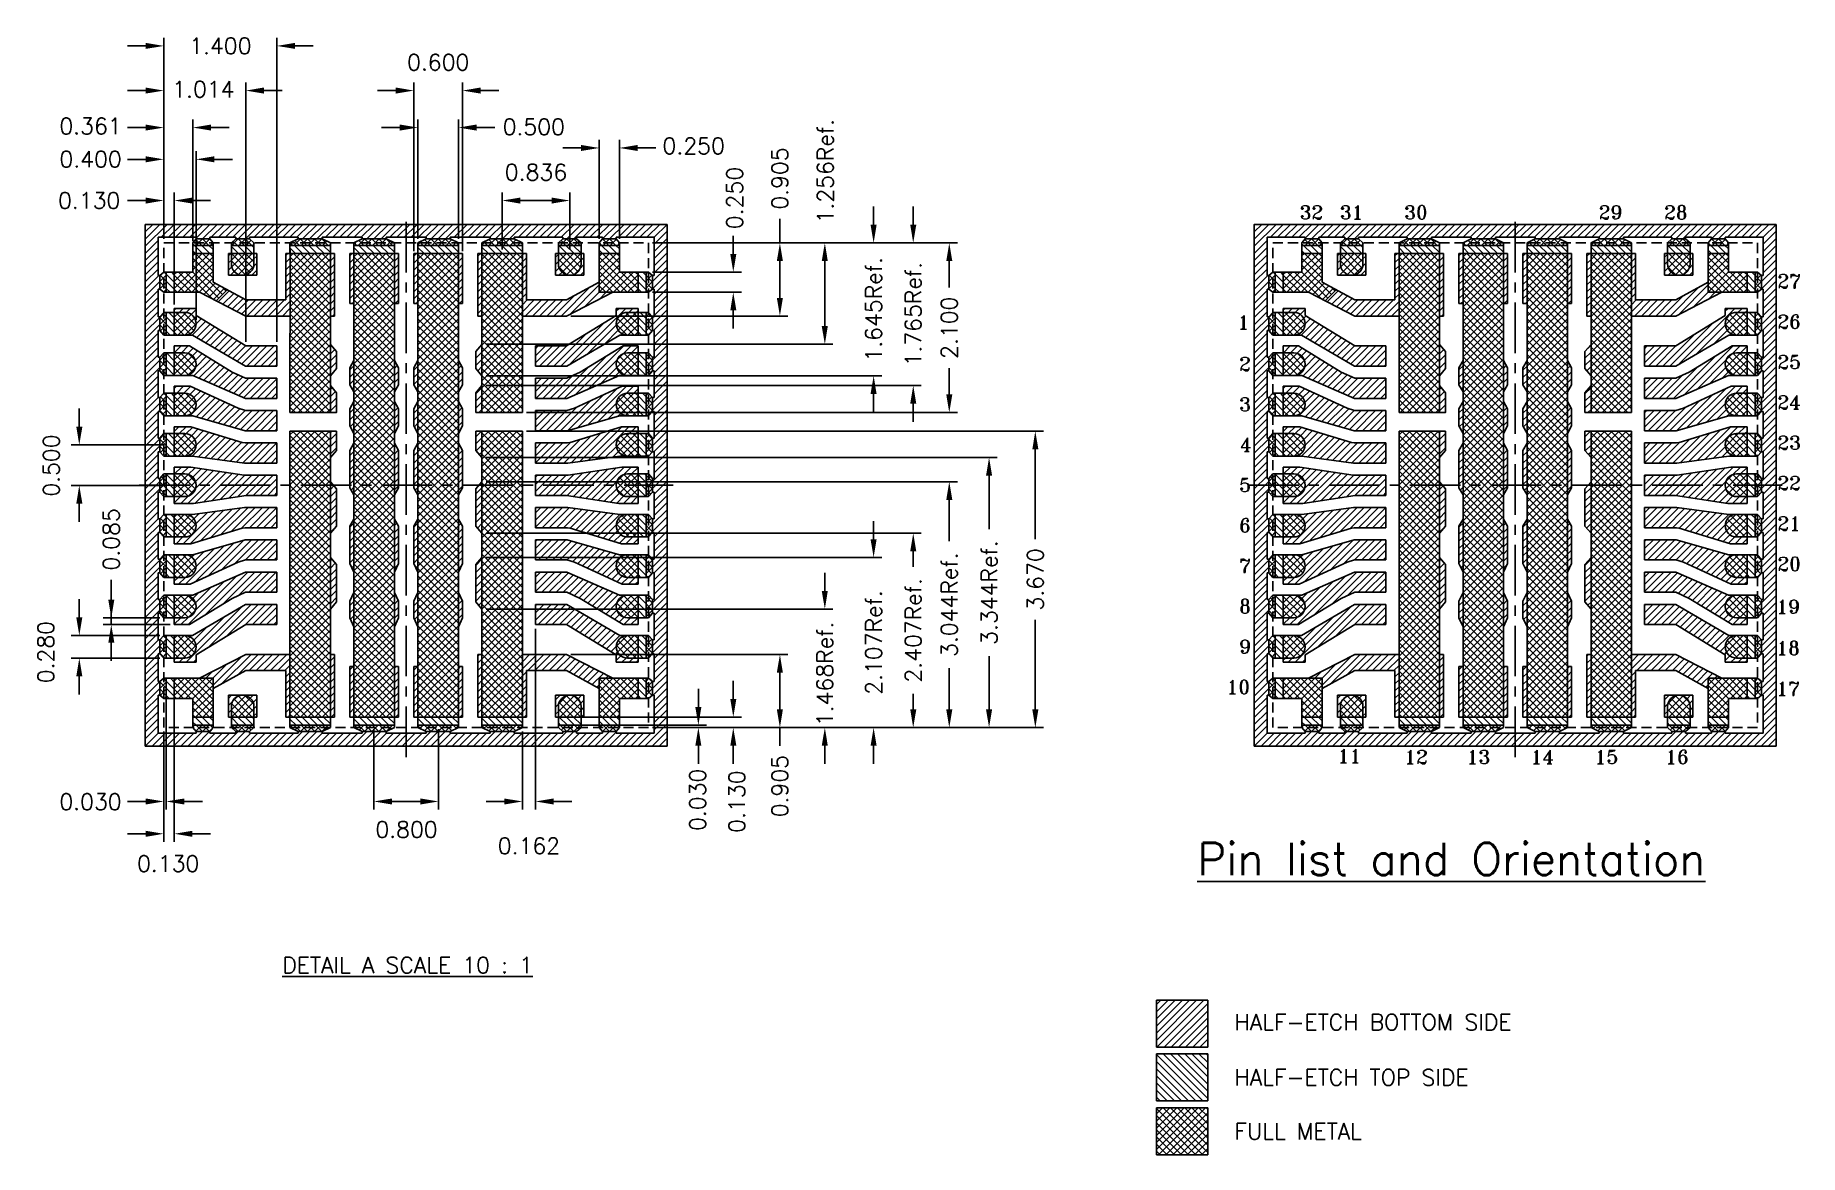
# Model space of a CAD drawing. Extents: x -34 to 185, y -296 to -157.
import ezdxf

# ---------------------------------------------------------------- set-up
doc = ezdxf.new("R2010")
doc.units = 0
doc.header["$LTSCALE"] = 5
doc.header["$MEASUREMENT"] = 0
doc.linetypes.add('CENTER', pattern=[2, 1.25, -0.25, 0.25, -0.25])
doc.linetypes.add('HIDDEN', pattern=[0.375, 0.25, -0.125])
doc.layers.get('0').update_dxf_attribs({"linetype": 'CONTINUOUS'})
doc.layers.get('DEFPOINTS').update_dxf_attribs({"linetype": 'CONTINUOUS'})
for name, color, linetype in [('CENTER', 1, 'CENTER'), ('DIM', 3, 'CONTINUOUS'), ('Full-metal', 254, 'CONTINUOUS'), ('HIDDEN', 6, 'HIDDEN'), ('Layer1', 4, 'CONTINUOUS'), ('NUM', 7, 'CONTINUOUS'), ('SECTION', 6, 'CONTINUOUS')]:
    doc.layers.add(name, color=color, linetype=linetype)
doc.styles.add('ROMANS', font='romans.shx', dxfattribs={"height": 2})
doc.styles.add('ROMANT', font='romant')
doc.dimstyles.new('DETAIL-A', dxfattribs={"dimscale": 25, "dimtxt": 0.08, "dimasz": 0.09, "dimexe": 0.04, "dimexo": 0.02, "dimgap": 0.04, "dimtad": 0, "dimdec": 3, "dimlfac": 0.1, "dimzin": 0, "dimdsep": 46, "dimtxsty": 'ROMANS', "dimcen": 0.04, "dimadec": 0, "dimazin": 0, "dimtfac": 1, "dimtdec": 4, "dimtofl": 0, "dimtmove": 2, "dimatfit": 3, "dimfxl": 1, "dimtolj": 1, "dimtzin": 0, "dimarcsym": 0})
doc.dimstyles.new('DETAIL-A$0', dxfattribs={"dimscale": 25, "dimtxt": 0.08, "dimasz": 0.09, "dimexe": 0.04, "dimexo": 0.02, "dimgap": 0.04, "dimtad": 0, "dimdec": 3, "dimlfac": 0.1, "dimzin": 0, "dimdsep": 46, "dimtxsty": 'ROMANS', "dimcen": 0.04, "dimadec": 0, "dimazin": 0, "dimtfac": 1, "dimtdec": 4, "dimtofl": 0, "dimtmove": 2, "dimatfit": 3, "dimfxl": 1, "dimtolj": 1, "dimtzin": 0, "dimarcsym": 0})
pattern_1 = [(135, (137.257, 0), (-0.4419417, -0.4419417), [])]
pattern_2 = [(135, (137.257, 0), (-0.4419417, -0.4419417), []), (225, (137.257, 0), (0.4419417, -0.4419417), [])]
pattern_3 = [(45, (137.257, 0), (-0.4419417, 0.4419417), [])]

msp = doc.modelspace()

# ---------------------------------------------------------------- texts
at = {"style": 'ROMANS'}
for s, height, p in [('%%uPin list and Orientation%%u', 4, (110.2915, -261.2757)), ('%%UDETAIL A SCALE 10 : 1%%U', 2, (-2.9408, -273.4162))]:
    msp.add_text(s, height=height, dxfattribs=at).set_placement(p)
at = {"layer": 'Full-metal', "style": 'ROMANS'}
msp.add_text('FULL METAL', height=2, dxfattribs=at).set_placement((114.9162, -293.9956))
at = {"layer": 'Layer1', "style": 'ROMANS'}
msp.add_text('HALF-ETCH BOTTOM SIDE', height=2, dxfattribs=at).set_placement((114.9162, -280.4827))
at = {"layer": 'NUM', "color": 7, "style": 'ROMANT'}
for s, p in [('32', (122.9658, -180.086)), ('31', (127.9465, -180.086)), ('30', (135.9051, -180.086)), ('29', (159.9788, -180.086)), ('28', (168.0669, -180.086)), ('27', (182.0936, -188.6003)), ('1', (115.2921, -193.697)), ('26', (182.0936, -193.6003)), ('2', (115.4825, -198.837)), ('25', (182.0936, -198.6003)), ('3', (115.4825, -203.837)), ('24', (182.0936, -203.6003)), ('4', (115.5778, -208.837)), ('23', (182.0936, -208.5944)), ('5', (115.4825, -213.837)), ('22', (182.0936, -213.5944)), ('6', (115.4825, -218.8312)), ('21', (182.0936, -218.5944)), ('7', (115.4825, -223.8312)), ('20', (182.0936, -223.5944)), ('8', (115.4825, -228.8312)), ('19', (181.9643, -228.8963)), ('9', (115.4825, -233.8312)), ('18', (181.9643, -234.0042)), ('10', (113.9212, -238.8312)), ('17', (181.9643, -239.0269)), ('11', (127.6729, -247.3851)), ('12', (135.9251, -247.491)), ('13', (143.6351, -247.491)), ('14', (151.5551, -247.491)), ('15', (159.4751, -247.491)), ('16', (168.2223, -247.491))]:
    msp.add_text(s, height=1.7, dxfattribs=at).set_placement(p)
at = {"layer": 'SECTION', "style": 'ROMANS'}
msp.add_text('HALF-ETCH TOP SIDE', height=2, dxfattribs=at).set_placement((114.9162, -287.3102))

# ---------------------------------------------------------------- blocks, each defined once
blk = doc.blocks.new('*D0')
at = {"layer": 'DEFPOINTS', "color": 0, "transparency": 16777216}
for p in [(223.11, 213.96), (221.49, 201.21), (221.49, 192.07)]:
    blk.add_point(p, dxfattribs=at)
at = {"layer": 'DIM', "color": 0, "lineweight": -2, "transparency": 16777216}
for p, q in [((223.11, 213.46), (223.11, 191.07)), ((221.49, 200.71), (221.49, 191.07)), ((219.24, 192.07), (216.99, 192.07)), ((225.36, 192.07), (227.61, 192.07))]:
    blk.add_line(p, q, dxfattribs=at)
at = {"layer": 'DIM', "color": 0, "transparency": 16777216}
for points in [[(219.24, 192.44), (219.24, 191.69), (221.49, 192.07)], [(225.36, 192.44), (225.36, 191.69), (223.11, 192.07)]]:
    blk.add_solid(points, dxfattribs=at)
at = {"layer": 'DIM', "color": 0, "transparency": 16777216, "insert": (222.3, 186.57), "char_height": 2, "attachment_point": 5, "style": 'ROMANS'}
blk.add_mtext('\\A1;0.162', dxfattribs=at)
blk = doc.blocks.new('*D1')
at = {"layer": 'DEFPOINTS', "color": 0, "transparency": 16777216}
for p in [(208.07, 280.07), (208.07, 259.71), (214.07, 259.71)]:
    blk.add_point(p, dxfattribs=at)
at = {"layer": 'DIM', "color": 0, "lineweight": -2, "transparency": 16777216}
for p, q in [((205.82, 280.07), (203.57, 280.07)), ((208.07, 260.21), (208.07, 281.07)), ((214.07, 260.21), (214.07, 281.07)), ((216.32, 280.07), (218.57, 280.07))]:
    blk.add_line(p, q, dxfattribs=at)
at = {"layer": 'DIM', "color": 0, "transparency": 16777216}
for points in [[(205.82, 280.45), (205.82, 279.7), (208.07, 280.07)], [(216.32, 280.45), (216.32, 279.7), (214.07, 280.07)]]:
    blk.add_solid(points, dxfattribs=at)
at = {"layer": 'DIM', "color": 0, "transparency": 16777216, "insert": (211.07, 283.57), "char_height": 2, "attachment_point": 5, "style": 'ROMANS'}
blk.add_mtext('\\A1;0.600', dxfattribs=at)
blk = doc.blocks.new('*D2')
at = {"layer": 'DEFPOINTS', "color": 0, "transparency": 16777216}
for p in [(208.57, 275.49), (208.57, 261.21), (213.57, 261.21)]:
    blk.add_point(p, dxfattribs=at)
at = {"layer": 'DIM', "color": 0, "lineweight": -2, "transparency": 16777216}
for p, q in [((206.32, 275.49), (204.07, 275.49)), ((208.57, 261.71), (208.57, 276.49)), ((213.57, 261.71), (213.57, 276.49)), ((215.82, 275.49), (218.07, 275.49))]:
    blk.add_line(p, q, dxfattribs=at)
at = {"layer": 'DIM', "color": 0, "transparency": 16777216}
for points in [[(206.32, 275.87), (206.32, 275.12), (208.57, 275.49)], [(215.82, 275.87), (215.82, 275.12), (213.57, 275.49)]]:
    blk.add_solid(points, dxfattribs=at)
at = {"layer": 'DIM', "color": 0, "transparency": 16777216, "insert": (222.9, 275.58), "char_height": 2, "attachment_point": 5, "style": 'ROMANS'}
blk.add_mtext('\\A1;0.500', dxfattribs=at)
blk = doc.blocks.new('*D3')
at = {"layer": 'DEFPOINTS', "color": 0, "transparency": 16777216}
for p in [(180.72, 275.49), (177.11, 261.21), (180.72, 260.91)]:
    blk.add_point(p, dxfattribs=at)
at = {"layer": 'DIM', "color": 0, "lineweight": -2, "transparency": 16777216}
for p, q in [((174.86, 275.49), (172.61, 275.49)), ((177.11, 261.71), (177.11, 276.49)), ((180.72, 261.41), (180.72, 276.49)), ((182.97, 275.49), (185.22, 275.49))]:
    blk.add_line(p, q, dxfattribs=at)
at = {"layer": 'DIM', "color": 0, "transparency": 16777216}
for points in [[(174.86, 275.87), (174.86, 275.12), (177.11, 275.49)], [(182.97, 275.87), (182.97, 275.12), (180.72, 275.49)]]:
    blk.add_solid(points, dxfattribs=at)
at = {"layer": 'DIM', "color": 0, "transparency": 16777216, "insert": (168.04, 275.68), "char_height": 2, "attachment_point": 5, "style": 'ROMANS'}
blk.add_mtext('\\A1;0.361', dxfattribs=at)
blk = doc.blocks.new('*D4')
at = {"layer": 'DEFPOINTS', "color": 0, "transparency": 16777216}
for p in [(178.41, 266.46), (177.11, 261.21), (178.41, 253.11)]:
    blk.add_point(p, dxfattribs=at)
at = {"layer": 'DIM', "color": 0, "lineweight": -2, "transparency": 16777216}
for p, q in [((174.86, 266.46), (172.61, 266.46)), ((177.11, 261.71), (177.11, 267.46)), ((178.41, 253.61), (178.41, 267.46)), ((180.66, 266.46), (182.91, 266.46))]:
    blk.add_line(p, q, dxfattribs=at)
at = {"layer": 'DIM', "color": 0, "transparency": 16777216}
for points in [[(174.86, 266.83), (174.86, 266.08), (177.11, 266.46)], [(180.66, 266.83), (180.66, 266.08), (178.41, 266.46)]]:
    blk.add_solid(points, dxfattribs=at)
at = {"layer": 'DIM', "color": 0, "transparency": 16777216, "insert": (167.87, 266.46), "char_height": 2, "attachment_point": 5, "style": 'ROMANS'}
blk.add_mtext('\\A1;0.130', dxfattribs=at)
blk = doc.blocks.new('*D5')
at = {"layer": 'DEFPOINTS', "color": 0, "transparency": 16777216}
for p in [(187.25, 280.07), (177.11, 261.21), (187.25, 248.46)]:
    blk.add_point(p, dxfattribs=at)
at = {"layer": 'DIM', "color": 0, "lineweight": -2, "transparency": 16777216}
for p, q in [((174.86, 280.07), (172.61, 280.07)), ((177.11, 261.71), (177.11, 281.07)), ((187.25, 248.96), (187.25, 281.07)), ((189.5, 280.07), (191.75, 280.07))]:
    blk.add_line(p, q, dxfattribs=at)
at = {"layer": 'DIM', "color": 0, "transparency": 16777216}
for points in [[(174.86, 280.45), (174.86, 279.7), (177.11, 280.07)], [(189.5, 280.45), (189.5, 279.7), (187.25, 280.07)]]:
    blk.add_solid(points, dxfattribs=at)
at = {"layer": 'DIM', "color": 0, "transparency": 16777216, "insert": (182, 280.23), "char_height": 2, "attachment_point": 5, "style": 'ROMANS'}
blk.add_mtext('\\A1;1.014', dxfattribs=at)
blk = doc.blocks.new('*D6')
at = {"layer": 'DEFPOINTS', "color": 0, "transparency": 16777216}
for p in [(178.41, 207.32), (177.11, 201.21), (178.41, 188.07)]:
    blk.add_point(p, dxfattribs=at)
at = {"layer": 'DIM', "color": 0, "lineweight": -2, "transparency": 16777216}
for p, q in [((178.41, 206.82), (178.41, 187.07)), ((177.11, 200.71), (177.11, 187.07)), ((174.86, 188.07), (172.61, 188.07)), ((180.66, 188.07), (182.91, 188.07))]:
    blk.add_line(p, q, dxfattribs=at)
at = {"layer": 'DIM', "color": 0, "transparency": 16777216}
for points in [[(174.86, 188.44), (174.86, 187.69), (177.11, 188.07)], [(180.66, 188.44), (180.66, 187.69), (178.41, 188.07)]]:
    blk.add_solid(points, dxfattribs=at)
at = {"layer": 'DIM', "color": 0, "transparency": 16777216, "insert": (177.65, 184.37), "char_height": 2, "attachment_point": 5, "style": 'ROMANS'}
blk.add_mtext('\\A1;0.130', dxfattribs=at)
blk = doc.blocks.new('*D7')
at = {"layer": 'DEFPOINTS', "color": 0, "transparency": 16777216}
for p in [(177.41, 207.32), (177.11, 201.21), (177.41, 192.07)]:
    blk.add_point(p, dxfattribs=at)
at = {"layer": 'DIM', "color": 0, "lineweight": -2, "transparency": 16777216}
for p, q in [((177.41, 206.82), (177.41, 191.07)), ((177.11, 200.71), (177.11, 191.07)), ((174.86, 192.07), (172.61, 192.07)), ((179.66, 192.07), (181.91, 192.07))]:
    blk.add_line(p, q, dxfattribs=at)
at = {"layer": 'DIM', "color": 0, "transparency": 16777216}
for points in [[(174.86, 192.44), (174.86, 191.69), (177.11, 192.07)], [(179.66, 192.44), (179.66, 191.69), (177.41, 192.07)]]:
    blk.add_solid(points, dxfattribs=at)
at = {"layer": 'DIM', "color": 0, "transparency": 16777216, "insert": (168.04, 192.04), "char_height": 2, "attachment_point": 5, "style": 'ROMANS'}
blk.add_mtext('\\A1;0.030', dxfattribs=at)
blk = doc.blocks.new('*D8')
at = {"layer": 'DEFPOINTS', "color": 0, "transparency": 16777216}
for p in [(177.11, 214.81), (170.61, 213.96), (178.41, 213.96)]:
    blk.add_point(p, dxfattribs=at)
at = {"layer": 'DIM', "color": 0, "lineweight": -2, "transparency": 16777216}
for p, q in [((170.61, 219.51), (170.61, 214.81)), ((170.61, 217.06), (170.61, 219.31)), ((176.61, 214.81), (169.61, 214.81)), ((170.61, 214.81), (170.61, 213.96)), ((177.91, 213.96), (169.61, 213.96)), ((170.61, 211.71), (170.61, 209.46))]:
    blk.add_line(p, q, dxfattribs=at)
at = {"layer": 'DIM', "color": 0, "transparency": 16777216}
for points in [[(170.24, 217.06), (170.99, 217.06), (170.61, 214.81)], [(170.24, 211.71), (170.99, 211.71), (170.61, 213.96)]]:
    blk.add_solid(points, dxfattribs=at)
at = {"layer": 'DIM', "color": 0, "transparency": 16777216, "insert": (170.61, 224.51), "char_height": 2, "attachment_point": 5, "rotation": 90, "style": 'ROMANS'}
blk.add_mtext('\\A1;0.085', dxfattribs=at)
blk = doc.blocks.new('*D9')
at = {"layer": 'DEFPOINTS', "color": 0, "transparency": 16777216}
for p in [(203.11, 201.51), (211.11, 201.51), (203.11, 192.07)]:
    blk.add_point(p, dxfattribs=at)
at = {"layer": 'DIM', "color": 0, "lineweight": -2, "transparency": 16777216}
for p, q in [((203.11, 201.01), (203.11, 191.07)), ((211.11, 201.01), (211.11, 191.07)), ((208.86, 192.07), (205.36, 192.07))]:
    blk.add_line(p, q, dxfattribs=at)
at = {"layer": 'DIM', "color": 0, "transparency": 16777216}
for points in [[(205.36, 192.44), (205.36, 191.69), (203.11, 192.07)], [(208.86, 192.44), (208.86, 191.69), (211.11, 192.07)]]:
    blk.add_solid(points, dxfattribs=at)
at = {"layer": 'DIM', "color": 0, "transparency": 16777216, "insert": (207.15, 188.59), "char_height": 2, "attachment_point": 5, "style": 'ROMANS'}
blk.add_mtext('\\A1;0.800', dxfattribs=at)
blk = doc.blocks.new('*D10')
at = {"layer": 'DEFPOINTS', "color": 0, "transparency": 16777216}
for p in [(237.11, 261.21), (221.49, 240.21), (274.32, 240.21)]:
    blk.add_point(p, dxfattribs=at)
at = {"layer": 'DIM', "color": 0, "lineweight": -2, "transparency": 16777216}
for p, q in [((237.61, 261.21), (275.32, 261.21)), ((274.32, 258.96), (274.32, 255.71)), ((274.32, 242.46), (274.32, 245.71)), ((221.99, 240.21), (275.32, 240.21))]:
    blk.add_line(p, q, dxfattribs=at)
at = {"layer": 'DIM', "color": 0, "transparency": 16777216}
for points in [[(273.95, 258.96), (274.7, 258.96), (274.32, 261.21)], [(273.95, 242.46), (274.7, 242.46), (274.32, 240.21)]]:
    blk.add_solid(points, dxfattribs=at)
at = {"layer": 'DIM', "color": 0, "transparency": 16777216, "insert": (274.32, 250.71), "char_height": 2, "attachment_point": 5, "rotation": 90, "style": 'ROMANS'}
blk.add_mtext('\\A1;2.100', dxfattribs=at)
blk = doc.blocks.new('*D11')
at = {"layer": 'DEFPOINTS', "color": 0, "transparency": 16777216}
for p in [(216.49, 215.89), (258.92, 215.89), (237.11, 201.21)]:
    blk.add_point(p, dxfattribs=at)
at = {"layer": 'DIM', "color": 0, "lineweight": -2, "transparency": 16777216}
for p, q in [((258.92, 218.14), (258.92, 220.39)), ((216.99, 215.89), (259.92, 215.89)), ((237.61, 201.21), (259.92, 201.21)), ((258.92, 198.96), (258.92, 196.71))]:
    blk.add_line(p, q, dxfattribs=at)
at = {"layer": 'DIM', "color": 0, "transparency": 16777216}
for points in [[(258.54, 218.14), (259.29, 218.14), (258.92, 215.89)], [(258.54, 198.96), (259.29, 198.96), (258.92, 201.21)]]:
    blk.add_solid(points, dxfattribs=at)
at = {"layer": 'DIM', "color": 0, "transparency": 16777216, "insert": (258.92, 207.86), "char_height": 2, "attachment_point": 5, "rotation": 90, "style": 'ROMANS'}
blk.add_mtext('\\A1;1.468Ref.', dxfattribs=at)
blk = doc.blocks.new('*D12')
at = {"layer": 'DEFPOINTS', "color": 0, "transparency": 16777216}
for p in [(225.95, 202.51), (237.11, 201.21), (247.59, 202.51)]:
    blk.add_point(p, dxfattribs=at)
at = {"layer": 'DIM', "color": 0, "lineweight": -2, "transparency": 16777216}
for p, q in [((247.59, 204.76), (247.59, 207.01)), ((226.45, 202.51), (248.59, 202.51)), ((237.61, 201.21), (248.59, 201.21)), ((247.59, 198.96), (247.59, 196.71))]:
    blk.add_line(p, q, dxfattribs=at)
at = {"layer": 'DIM', "color": 0, "transparency": 16777216}
for points in [[(247.22, 204.76), (247.97, 204.76), (247.59, 202.51)], [(247.22, 198.96), (247.97, 198.96), (247.59, 201.21)]]:
    blk.add_solid(points, dxfattribs=at)
at = {"layer": 'DIM', "color": 0, "transparency": 16777216, "insert": (248.02, 192.05), "char_height": 2, "attachment_point": 5, "rotation": 90, "style": 'ROMANS'}
blk.add_mtext('\\A1;0.130', dxfattribs=at)
blk = doc.blocks.new('*D13')
at = {"layer": 'DEFPOINTS', "color": 0, "transparency": 16777216}
for p in [(225.95, 201.51), (237.11, 201.21), (243.27, 201.51)]:
    blk.add_point(p, dxfattribs=at)
at = {"layer": 'DIM', "color": 0, "lineweight": -2, "transparency": 16777216}
for p, q in [((243.27, 203.76), (243.27, 206.01)), ((226.45, 201.51), (244.27, 201.51)), ((237.61, 201.21), (244.27, 201.21)), ((243.27, 198.96), (243.27, 196.71))]:
    blk.add_line(p, q, dxfattribs=at)
at = {"layer": 'DIM', "color": 0, "transparency": 16777216}
for points in [[(242.89, 203.76), (243.64, 203.76), (243.27, 201.51)], [(242.89, 198.96), (243.64, 198.96), (243.27, 201.21)]]:
    blk.add_solid(points, dxfattribs=at)
at = {"layer": 'DIM', "color": 0, "transparency": 16777216, "insert": (243.18, 192.27), "char_height": 2, "attachment_point": 5, "rotation": 90, "style": 'ROMANS'}
blk.add_mtext('\\A1;0.030', dxfattribs=at)
blk = doc.blocks.new('*D14')
at = {"layer": 'DEFPOINTS', "color": 0, "transparency": 16777216}
for p in [(226.97, 210.26), (253.36, 210.26), (237.11, 201.21)]:
    blk.add_point(p, dxfattribs=at)
at = {"layer": 'DIM', "color": 0, "lineweight": -2, "transparency": 16777216}
for p, q in [((227.47, 210.26), (254.36, 210.26)), ((253.36, 208.01), (253.36, 203.46)), ((237.61, 201.21), (254.36, 201.21)), ((253.36, 201.21), (253.36, 198.96))]:
    blk.add_line(p, q, dxfattribs=at)
at = {"layer": 'DIM', "color": 0, "transparency": 16777216}
for points in [[(252.98, 208.01), (253.73, 208.01), (253.36, 210.26)], [(252.98, 203.46), (253.73, 203.46), (253.36, 201.21)]]:
    blk.add_solid(points, dxfattribs=at)
at = {"layer": 'DIM', "color": 0, "transparency": 16777216, "insert": (253.36, 193.96), "char_height": 2, "attachment_point": 5, "rotation": 90, "style": 'ROMANS'}
blk.add_mtext('\\A1;0.905', dxfattribs=at)
blk = doc.blocks.new('*D15')
at = {"layer": 'DEFPOINTS', "color": 0, "transparency": 16777216}
for p in [(216.49, 222.28), (264.96, 222.28), (237.11, 201.21)]:
    blk.add_point(p, dxfattribs=at)
at = {"layer": 'DIM', "color": 0, "lineweight": -2, "transparency": 16777216}
for p, q in [((264.96, 224.53), (264.96, 226.78)), ((216.99, 222.28), (265.96, 222.28)), ((237.61, 201.21), (265.96, 201.21)), ((264.96, 198.96), (264.96, 196.71))]:
    blk.add_line(p, q, dxfattribs=at)
at = {"layer": 'DIM', "color": 0, "transparency": 16777216}
for points in [[(264.58, 224.53), (265.33, 224.53), (264.96, 222.28)], [(264.58, 198.96), (265.33, 198.96), (264.96, 201.21)]]:
    blk.add_solid(points, dxfattribs=at)
at = {"layer": 'DIM', "color": 0, "transparency": 16777216, "insert": (264.96, 211.75), "char_height": 2, "attachment_point": 5, "rotation": 90, "style": 'ROMANS'}
blk.add_mtext('\\A1;2.107Ref.', dxfattribs=at)
blk = doc.blocks.new('*D16')
at = {"layer": 'DEFPOINTS', "color": 0, "transparency": 16777216}
for p in [(216.49, 225.28), (269.86, 225.28), (237.11, 201.21)]:
    blk.add_point(p, dxfattribs=at)
at = {"layer": 'DIM', "color": 0, "lineweight": -2, "transparency": 16777216}
for p, q in [((216.99, 225.28), (270.86, 225.28)), ((269.86, 223.03), (269.86, 221.1)), ((269.86, 203.46), (269.86, 205.39)), ((237.61, 201.21), (270.86, 201.21))]:
    blk.add_line(p, q, dxfattribs=at)
at = {"layer": 'DIM', "color": 0, "transparency": 16777216}
for points in [[(269.49, 223.03), (270.24, 223.03), (269.86, 225.28)], [(269.49, 203.46), (270.24, 203.46), (269.86, 201.21)]]:
    blk.add_solid(points, dxfattribs=at)
at = {"layer": 'DIM', "color": 0, "transparency": 16777216, "insert": (269.86, 213.25), "char_height": 2, "attachment_point": 5, "rotation": 90, "style": 'ROMANS'}
blk.add_mtext('\\A1;2.407Ref.', dxfattribs=at)
blk = doc.blocks.new('*D17')
at = {"layer": 'DEFPOINTS', "color": 0, "transparency": 16777216}
for p in [(237.11, 261.21), (226.97, 252.16), (253.36, 252.16)]:
    blk.add_point(p, dxfattribs=at)
at = {"layer": 'DIM', "color": 0, "lineweight": -2, "transparency": 16777216}
for p, q in [((253.36, 264.18), (253.36, 261.21)), ((237.61, 261.21), (254.36, 261.21)), ((253.36, 258.96), (253.36, 254.41)), ((227.47, 252.16), (254.36, 252.16))]:
    blk.add_line(p, q, dxfattribs=at)
at = {"layer": 'DIM', "color": 0, "transparency": 16777216}
for points in [[(252.98, 258.96), (253.73, 258.96), (253.36, 261.21)], [(252.98, 254.41), (253.73, 254.41), (253.36, 252.16)]]:
    blk.add_solid(points, dxfattribs=at)
at = {"layer": 'DIM', "color": 0, "transparency": 16777216, "insert": (253.36, 269.18), "char_height": 2, "attachment_point": 5, "rotation": 90, "style": 'ROMANS'}
blk.add_mtext('\\A1;0.905', dxfattribs=at)
blk = doc.blocks.new('*D18')
at = {"layer": 'DEFPOINTS', "color": 0, "transparency": 16777216}
for p in [(237.11, 261.21), (216.49, 248.66), (258.92, 248.66)]:
    blk.add_point(p, dxfattribs=at)
at = {"layer": 'DIM', "color": 0, "lineweight": -2, "transparency": 16777216}
for p, q in [((237.61, 261.21), (259.92, 261.21)), ((258.92, 258.96), (258.92, 250.91)), ((216.99, 248.66), (259.92, 248.66))]:
    blk.add_line(p, q, dxfattribs=at)
at = {"layer": 'DIM', "color": 0, "transparency": 16777216}
for points in [[(258.54, 258.96), (259.29, 258.96), (258.92, 261.21)], [(258.54, 250.91), (259.29, 250.91), (258.92, 248.66)]]:
    blk.add_solid(points, dxfattribs=at)
at = {"layer": 'DIM', "color": 0, "transparency": 16777216, "insert": (258.98, 270.09), "char_height": 2, "attachment_point": 5, "rotation": 90, "style": 'ROMANS'}
blk.add_mtext('\\A1;1.256Ref.', dxfattribs=at)
blk = doc.blocks.new('*D19')
at = {"layer": 'DEFPOINTS', "color": 0, "transparency": 16777216}
for p in [(237.11, 261.21), (216.49, 244.76), (264.96, 244.76)]:
    blk.add_point(p, dxfattribs=at)
at = {"layer": 'DIM', "color": 0, "lineweight": -2, "transparency": 16777216}
for p, q in [((264.96, 263.46), (264.96, 265.71)), ((237.61, 261.21), (265.96, 261.21)), ((216.99, 244.76), (265.96, 244.76)), ((264.96, 242.51), (264.96, 240.26))]:
    blk.add_line(p, q, dxfattribs=at)
at = {"layer": 'DIM', "color": 0, "transparency": 16777216}
for points in [[(264.58, 263.46), (265.33, 263.46), (264.96, 261.21)], [(264.58, 242.51), (265.33, 242.51), (264.96, 244.76)]]:
    blk.add_solid(points, dxfattribs=at)
at = {"layer": 'DIM', "color": 0, "transparency": 16777216, "insert": (264.96, 252.99), "char_height": 2, "attachment_point": 5, "rotation": 90, "style": 'ROMANS'}
blk.add_mtext('\\A1;1.645Ref.', dxfattribs=at)
blk = doc.blocks.new('*D20')
at = {"layer": 'DEFPOINTS', "color": 0, "transparency": 16777216}
for p in [(237.11, 261.21), (216.49, 243.56), (269.86, 243.56)]:
    blk.add_point(p, dxfattribs=at)
at = {"layer": 'DIM', "color": 0, "lineweight": -2, "transparency": 16777216}
for p, q in [((269.86, 263.46), (269.86, 265.71)), ((237.61, 261.21), (270.86, 261.21)), ((216.99, 243.56), (270.86, 243.56)), ((269.86, 241.31), (269.86, 239.06))]:
    blk.add_line(p, q, dxfattribs=at)
at = {"layer": 'DIM', "color": 0, "transparency": 16777216}
for points in [[(269.49, 263.46), (270.24, 263.46), (269.86, 261.21)], [(269.49, 241.31), (270.24, 241.31), (269.86, 243.56)]]:
    blk.add_solid(points, dxfattribs=at)
at = {"layer": 'DIM', "color": 0, "transparency": 16777216, "insert": (269.86, 252.39), "char_height": 2, "attachment_point": 5, "rotation": 90, "style": 'ROMANS'}
blk.add_mtext('\\A1;1.765Ref.', dxfattribs=at)
blk = doc.blocks.new('*D21')
at = {"layer": 'DEFPOINTS', "color": 0, "transparency": 16777216}
for p in [(177.11, 212.61), (166.65, 209.81), (177.11, 209.81)]:
    blk.add_point(p, dxfattribs=at)
at = {"layer": 'DIM', "color": 0, "lineweight": -2, "transparency": 16777216}
for p, q in [((166.65, 214.86), (166.65, 217.11)), ((176.61, 212.61), (165.65, 212.61)), ((176.61, 209.81), (165.65, 209.81)), ((166.65, 207.56), (166.65, 205.31))]:
    blk.add_line(p, q, dxfattribs=at)
at = {"layer": 'DIM', "color": 0, "transparency": 16777216}
for points in [[(166.28, 214.86), (167.03, 214.86), (166.65, 212.61)], [(166.28, 207.56), (167.03, 207.56), (166.65, 209.81)]]:
    blk.add_solid(points, dxfattribs=at)
at = {"layer": 'DIM', "color": 0, "transparency": 16777216, "insert": (162.52, 210.55), "char_height": 2, "attachment_point": 5, "rotation": 90, "style": 'ROMANS'}
blk.add_mtext('\\A1;0.280', dxfattribs=at)
blk = doc.blocks.new('*D22')
at = {"layer": 'DEFPOINTS', "color": 0, "transparency": 16777216}
for p in [(177.61, 236.2), (166.65, 231.2), (177.61, 231.2)]:
    blk.add_point(p, dxfattribs=at)
at = {"layer": 'DIM', "color": 0, "lineweight": -2, "transparency": 16777216}
for p, q in [((166.65, 238.45), (166.65, 240.7)), ((177.11, 236.2), (165.65, 236.2)), ((177.11, 231.2), (165.65, 231.2)), ((166.65, 228.95), (166.65, 226.7))]:
    blk.add_line(p, q, dxfattribs=at)
at = {"layer": 'DIM', "color": 0, "transparency": 16777216}
for points in [[(166.28, 238.45), (167.03, 238.45), (166.65, 236.2)], [(166.28, 228.95), (167.03, 228.95), (166.65, 231.2)]]:
    blk.add_solid(points, dxfattribs=at)
at = {"layer": 'DIM', "color": 0, "transparency": 16777216, "insert": (163.19, 233.65), "char_height": 2, "attachment_point": 5, "rotation": 90, "style": 'ROMANS'}
blk.add_mtext('\\A1;0.500', dxfattribs=at)
blk = doc.blocks.new('*D23')
at = {"layer": 'DEFPOINTS', "color": 0, "transparency": 16777216}
for p in [(191.11, 285.6), (177.11, 261.21), (191.11, 248.46)]:
    blk.add_point(p, dxfattribs=at)
at = {"layer": 'DIM', "color": 0, "lineweight": -2, "transparency": 16777216}
for p, q in [((177.11, 261.71), (177.11, 286.6)), ((191.11, 248.96), (191.11, 286.6)), ((174.86, 285.6), (172.61, 285.6)), ((193.36, 285.6), (195.61, 285.6))]:
    blk.add_line(p, q, dxfattribs=at)
at = {"layer": 'DIM', "color": 0, "transparency": 16777216}
for points in [[(174.86, 285.98), (174.86, 285.23), (177.11, 285.6)], [(193.36, 285.98), (193.36, 285.23), (191.11, 285.6)]]:
    blk.add_solid(points, dxfattribs=at)
at = {"layer": 'DIM', "color": 0, "transparency": 16777216, "insert": (184.11, 285.6), "char_height": 2, "attachment_point": 5, "style": 'ROMANS'}
blk.add_mtext('\\A1;1.400', dxfattribs=at)
blk = doc.blocks.new('*D24')
at = {"layer": 'DEFPOINTS', "color": 0, "transparency": 16777216}
for p in [(216.49, 231.65), (274.32, 231.65), (237.11, 201.21)]:
    blk.add_point(p, dxfattribs=at)
at = {"layer": 'DIM', "color": 0, "lineweight": -2, "transparency": 16777216}
for p, q in [((216.99, 231.65), (275.32, 231.65)), ((274.32, 229.4), (274.32, 224.29)), ((274.32, 203.46), (274.32, 208.57)), ((237.61, 201.21), (275.32, 201.21))]:
    blk.add_line(p, q, dxfattribs=at)
at = {"layer": 'DIM', "color": 0, "transparency": 16777216}
for points in [[(273.95, 229.4), (274.7, 229.4), (274.32, 231.65)], [(273.95, 203.46), (274.7, 203.46), (274.32, 201.21)]]:
    blk.add_solid(points, dxfattribs=at)
at = {"layer": 'DIM', "color": 0, "transparency": 16777216, "insert": (274.32, 216.43), "char_height": 2, "attachment_point": 5, "rotation": 90, "style": 'ROMANS'}
blk.add_mtext('\\A1;3.044Ref.', dxfattribs=at)
blk = doc.blocks.new('*D25')
at = {"layer": 'DEFPOINTS', "color": 0, "transparency": 16777216}
for p in [(216.49, 234.65), (279.25, 234.65), (237.11, 201.21)]:
    blk.add_point(p, dxfattribs=at)
at = {"layer": 'DIM', "color": 0, "lineweight": -2, "transparency": 16777216}
for p, q in [((216.99, 234.65), (280.25, 234.65)), ((279.25, 232.4), (279.25, 225.79)), ((279.25, 203.46), (279.25, 210.07)), ((237.61, 201.21), (280.25, 201.21))]:
    blk.add_line(p, q, dxfattribs=at)
at = {"layer": 'DIM', "color": 0, "transparency": 16777216}
for points in [[(278.87, 232.4), (279.62, 232.4), (279.25, 234.65)], [(278.87, 203.46), (279.62, 203.46), (279.25, 201.21)]]:
    blk.add_solid(points, dxfattribs=at)
at = {"layer": 'DIM', "color": 0, "transparency": 16777216, "insert": (279.25, 217.93), "char_height": 2, "attachment_point": 5, "rotation": 90, "style": 'ROMANS'}
blk.add_mtext('\\A1;3.344Ref.', dxfattribs=at)
blk = doc.blocks.new('*D26')
at = {"layer": 'DEFPOINTS', "color": 0, "transparency": 16777216}
for p in [(221.49, 237.91), (237.11, 201.21), (284.97, 201.21)]:
    blk.add_point(p, dxfattribs=at)
at = {"layer": 'DIM', "color": 0, "lineweight": -2, "transparency": 16777216}
for p, q in [((221.99, 237.91), (285.97, 237.91)), ((284.97, 235.66), (284.97, 224.56)), ((284.97, 203.46), (284.97, 214.56)), ((237.61, 201.21), (285.97, 201.21))]:
    blk.add_line(p, q, dxfattribs=at)
at = {"layer": 'DIM', "color": 0, "transparency": 16777216}
for points in [[(284.6, 235.66), (285.35, 235.66), (284.97, 237.91)], [(284.6, 203.46), (285.35, 203.46), (284.97, 201.21)]]:
    blk.add_solid(points, dxfattribs=at)
at = {"layer": 'DIM', "color": 0, "transparency": 16777216, "insert": (284.97, 219.56), "char_height": 2, "attachment_point": 5, "rotation": 90, "style": 'ROMANS'}
blk.add_mtext('\\A1;3.670', dxfattribs=at)
blk = doc.blocks.new('*D27')
at = {"layer": 'DEFPOINTS', "color": 0, "transparency": 16777216}
for p in [(237.11, 257.6), (237.11, 255.1), (247.59, 255.1)]:
    blk.add_point(p, dxfattribs=at)
at = {"layer": 'DIM', "color": 0, "lineweight": -2, "transparency": 16777216}
for p, q in [((247.59, 259.85), (247.59, 262.1)), ((237.61, 257.6), (248.59, 257.6)), ((237.61, 255.1), (248.59, 255.1)), ((247.59, 252.85), (247.59, 250.6))]:
    blk.add_line(p, q, dxfattribs=at)
at = {"layer": 'DIM', "color": 0, "transparency": 16777216}
for points in [[(247.22, 259.85), (247.97, 259.85), (247.59, 257.6)], [(247.22, 252.85), (247.97, 252.85), (247.59, 255.1)]]:
    blk.add_solid(points, dxfattribs=at)
at = {"layer": 'DIM', "color": 0, "transparency": 16777216, "insert": (247.76, 266.77), "char_height": 2, "attachment_point": 5, "rotation": 90, "style": 'ROMANS'}
blk.add_mtext('\\A1;0.250', dxfattribs=at)
blk = doc.blocks.new('*D28')
at = {"layer": 'DEFPOINTS', "color": 0, "transparency": 16777216}
for p in [(233.5, 272.97), (231, 261.21), (233.5, 261.21)]:
    blk.add_point(p, dxfattribs=at)
at = {"layer": 'DIM', "color": 0, "lineweight": -2, "transparency": 16777216}
for p, q in [((228.75, 272.97), (226.5, 272.97)), ((231, 261.71), (231, 273.97)), ((233.5, 261.71), (233.5, 273.97)), ((235.75, 272.97), (238, 272.97))]:
    blk.add_line(p, q, dxfattribs=at)
at = {"layer": 'DIM', "color": 0, "transparency": 16777216}
for points in [[(228.75, 273.34), (228.75, 272.59), (231, 272.97)], [(235.75, 273.34), (235.75, 272.59), (233.5, 272.97)]]:
    blk.add_solid(points, dxfattribs=at)
at = {"layer": 'DIM', "color": 0, "transparency": 16777216, "insert": (242.69, 273.22), "char_height": 2, "attachment_point": 5, "style": 'ROMANS'}
blk.add_mtext('\\A1;0.250', dxfattribs=at)
blk = doc.blocks.new('*D29')
at = {"layer": 'DEFPOINTS', "color": 0, "transparency": 16777216}
for p in [(181.11, 271.56), (177.11, 261.21), (181.11, 251.21)]:
    blk.add_point(p, dxfattribs=at)
at = {"layer": 'DIM', "color": 0, "lineweight": -2, "transparency": 16777216}
for p, q in [((174.86, 271.56), (172.61, 271.56)), ((177.11, 261.71), (177.11, 272.56)), ((181.11, 251.71), (181.11, 272.56)), ((183.36, 271.56), (185.61, 271.56))]:
    blk.add_line(p, q, dxfattribs=at)
at = {"layer": 'DIM', "color": 0, "transparency": 16777216}
for points in [[(174.86, 271.94), (174.86, 271.19), (177.11, 271.56)], [(183.36, 271.94), (183.36, 271.19), (181.11, 271.56)]]:
    blk.add_solid(points, dxfattribs=at)
at = {"layer": 'DIM', "color": 0, "transparency": 16777216, "insert": (168.05, 271.58), "char_height": 2, "attachment_point": 5, "style": 'ROMANS'}
blk.add_mtext('\\A1;0.400', dxfattribs=at)
blk = doc.blocks.new('*D30')
at = {"layer": 'DEFPOINTS', "color": 0, "transparency": 16777216}
for p in [(227.35, 266.46), (218.99, 259.91), (227.35, 259.91)]:
    blk.add_point(p, dxfattribs=at)
at = {"layer": 'DIM', "color": 0, "lineweight": -2, "transparency": 16777216}
for p, q in [((218.99, 260.41), (218.99, 267.46)), ((221.24, 266.46), (225.1, 266.46)), ((227.35, 260.41), (227.35, 267.46))]:
    blk.add_line(p, q, dxfattribs=at)
at = {"layer": 'DIM', "color": 0, "transparency": 16777216}
for points in [[(221.24, 266.83), (221.24, 266.08), (218.99, 266.46)], [(225.1, 266.83), (225.1, 266.08), (227.35, 266.46)]]:
    blk.add_solid(points, dxfattribs=at)
at = {"layer": 'DIM', "color": 0, "transparency": 16777216, "insert": (223.17, 269.96), "char_height": 2, "attachment_point": 5, "style": 'ROMANS'}
blk.add_mtext('\\A1;0.836', dxfattribs=at)

# ---------------------------------------------------------------- dimensions: what is measured, and where the dimension line sits
at = {"layer": 'DIM'}
for base, p1, p2, dimstyle, picture, middle in [((-3.6034, -158.6208), (-17.6034, -183.0132), (-3.6034, -195.7633), 'DETAIL-A', '*D23', (-10.6034, -158.6208)), ((13.3573, -164.1521), (19.3573, -184.5132), (13.3573, -184.5132), 'DETAIL-A', '*D1', (16.3573, -160.6521)), ((32.6366, -177.7696), (24.2766, -184.3133), (32.6366, -184.3133), 'DETAIL-A$0', '*D30', (28.4566, -174.2696)), ((26.7766, -252.1594), (28.3966, -230.2633), (26.7766, -243.0133), 'DETAIL-A', '*D0', (27.5866, -257.6594))]:
    dim = msp.add_linear_dim(base=base, p1=p1, p2=p2, dimstyle=dimstyle, dxfattribs=at)
    dim.commit()
    dim.dimension.update_dxf_attribs({"geometry": picture, "text_midpoint": middle, "insert": (-194.7117, -444.2256)})
for base, p1, p2, picture, middle in [((-7.463, -164.1521), (-17.6034, -183.0133), (-7.463, -195.7633), '*D5', (-12.7071, -163.9951)), ((38.7866, -171.2559), (36.2866, -183.0133), (38.7866, -183.0133), '*D28', (47.9775, -171.0012)), ((-17.3034, -252.1594), (-17.6034, -243.0133), (-17.3034, -236.9033), '*D7', (-26.6685, -252.1852)), ((-16.3034, -256.1573), (-17.6034, -243.0133), (-16.3034, -236.9033), '*D6', (-17.0613, -259.8548)), ((8.3966, -252.1594), (16.3966, -242.7133), (8.3966, -242.7133), '*D9', (12.4337, -255.6322))]:
    dim = msp.add_linear_dim(base=base, p1=p1, p2=p2, dimstyle='DETAIL-A', dxfattribs=at)
    dim.commit()
    dim.dimension.update_dxf_attribs({"geometry": picture, "text_midpoint": middle, "dimtype": 128, "insert": (-194.7117, -444.2256)})
for base, p2, picture, middle in [((-13.9934, -168.7323), (-13.9934, -183.3133), '*D3', (-26.6704, -168.5451)), ((-16.3034, -177.7696), (-16.3034, -191.1133), '*D4', (-26.8463, -177.7696))]:
    dim = msp.add_linear_dim(base=base, p1=(-17.6034, -183.0132), p2=p2, dimstyle='DETAIL-A', override={"dimtmove": 1}, dxfattribs=at)
    dim.commit()
    dim.dimension.update_dxf_attribs({"geometry": picture, "text_midpoint": middle, "dimtype": 128, "insert": (-194.7117, -444.2256)})
for base, p1, p2, angle, override, picture, middle in [((13.8566, -168.7323), (18.8566, -183.0133), (13.8566, -183.0133), 0, {"dimtmove": 1}, '*D2', (28.1859, -168.6443)), ((58.6459, -192.0633), (42.3967, -183.0132), (32.2563, -192.0633), 90, {"dimtmove": 1}, '*D17', (57.1413, -175.0423)), ((52.8796, -189.1233), (42.3966, -186.6233), (42.3966, -189.1233), 90, {"dimtmove": 1}, '*D27', (53.0495, -177.4527)), ((-24.0992, -230.2633), (-17.6034, -229.4133), (-16.3034, -230.2633), 270, {"dimtmove": 1}, '*D8', (-24.4697, -219.7205)), ((58.6459, -233.9632), (42.3967, -243.0133), (32.2563, -233.9632), 270, {"dimtmove": 0}, '*D14', (58.6459, -250.2633)), ((48.5549, -242.7133), (42.3967, -243.0133), (31.2366, -242.7133), 270, {"dimtmove": 1}, '*D13', (48.4678, -251.9583))]:
    dim = msp.add_linear_dim(base=base, p1=p1, p2=p2, angle=angle, dimstyle='DETAIL-A', override=override, dxfattribs=at)
    dim.commit()
    dim.dimension.update_dxf_attribs({"geometry": picture, "text_midpoint": middle, "dimtype": 128, "insert": (-194.7117, -444.2256)})
for base, p1, p2, angle, picture, middle in [((64.2062, -195.5689), (42.3967, -183.0132), (21.776, -195.5689), 90, '*D18', (64.2691, -174.1307)), ((64.2062, -228.3358), (42.3967, -243.0133), (21.776, -228.3358), 270, '*D11', (64.2062, -236.3624))]:
    dim = msp.add_linear_dim(base=base, p1=p1, p2=p2, angle=angle, text='<>Ref.', dimstyle='DETAIL-A', dxfattribs=at)
    dim.commit()
    dim.dimension.update_dxf_attribs({"geometry": picture, "text_midpoint": middle, "dimtype": 128, "insert": (-194.7117, -444.2256)})
dim = msp.add_linear_dim(base=(-13.6034, -172.6624), p1=(-17.6034, -183.0132), p2=(-13.6034, -193.0133), text='<>0', dimstyle='DETAIL-A', override={"dimdec": 2, "dimtmove": 1}, dxfattribs=at)
dim.commit()
dim.dimension.update_dxf_attribs({"geometry": '*D29', "text_midpoint": (-26.6603, -172.6496), "dimtype": 128, "insert": (-194.7117, -444.2256)})
for base, p1, p2, picture, middle in [((70.247, -199.4677), (42.3967, -183.0132), (21.776, -199.4677), '*D19', (70.247, -191.2405)), ((75.1483, -200.6677), (42.3967, -183.0132), (21.776, -200.6677), '*D20', (75.1483, -191.8405)), ((84.5371, -209.5778), (42.3967, -243.0133), (21.776, -209.5778), '*D25', (84.5371, -226.2956)), ((79.613, -212.5778), (42.3967, -243.0133), (21.776, -212.5778), '*D24', (79.613, -227.7956)), ((70.247, -221.9441), (42.3967, -243.0133), (21.776, -221.9441), '*D15', (70.247, -232.4787)), ((75.1483, -218.9441), (42.3967, -243.0133), (21.776, -218.9441), '*D16', (75.1483, -230.9787))]:
    dim = msp.add_linear_dim(base=base, p1=p1, p2=p2, angle=90, text='<>Ref.', dimstyle='DETAIL-A', dxfattribs=at)
    dim.commit()
    dim.dimension.update_dxf_attribs({"geometry": picture, "text_midpoint": middle, "insert": (-194.7117, -444.2256)})
for base, p1, p2, angle, picture, middle in [((79.613, -204.0132), (42.3967, -183.0132), (26.776, -204.0132), 270, '*D10', (79.613, -193.5132)), ((90.2631, -243.0133), (26.776, -206.3133), (42.3967, -243.0133), 90, '*D26', (90.2631, -224.6633))]:
    dim = msp.add_linear_dim(base=base, p1=p1, p2=p2, angle=angle, dimstyle='DETAIL-A', dxfattribs=at)
    dim.commit()
    dim.dimension.update_dxf_attribs({"geometry": picture, "text_midpoint": middle, "insert": (-194.7117, -444.2256)})
for base, p1, p2, angle, picture, middle in [((-28.0573, -213.0258), (-17.1034, -208.0258), (-17.1034, -213.0258), 90, '*D22', (-31.5262, -210.577)), ((-28.0573, -234.4133), (-17.6034, -231.6133), (-17.6034, -234.4133), 90, '*D21', (-32.1943, -233.6802)), ((52.8796, -241.7133), (42.3967, -243.0133), (31.2366, -241.7133), 270, '*D12', (53.3082, -252.1788))]:
    dim = msp.add_linear_dim(base=base, p1=p1, p2=p2, angle=angle, dimstyle='DETAIL-A', dxfattribs=at)
    dim.commit()
    dim.dimension.update_dxf_attribs({"geometry": picture, "text_midpoint": middle, "dimtype": 128, "insert": (-194.7117, -444.2256)})

# ---------------------------------------------------------------- hatches: boundary and pattern name
at = {"layer": 'Full-metal'}
h = msp.add_hatch(dxfattribs=at)
h.set_pattern_fill('ANSI37', color=256, scale=5, angle=90, style=0)
h.paths.add_polyline_path([(-9.2434, -240.4133), (-9.2434, -241.7133), (-6.4434, -241.7133), (-6.4434, -240.4133, 1)])
h.paths.add_polyline_path([(-6.4434, -242.7133), (-9.2434, -242.7133), (-9.2434, -243.0133), (-6.4434, -243.0133)])
h.paths.add_polyline_path([(-6.4434, -243.0133), (-9.2434, -243.0133), (-8.6934, -243.5133), (-6.9934, -243.5133)])
h.paths.add_polyline_path([(-11.4934, -183.0133), (-13.9934, -183.0133), (-13.9934, -183.3133), (-11.4934, -183.3133)])
h.paths.add_polyline_path([(-11.8904, -182.5133), (-13.5904, -182.5133), (-13.9934, -183.0133), (-11.4934, -183.0133)])
h.paths.add_polyline_path([(-6.9934, -182.5133), (-8.6934, -182.5133), (-9.2434, -183.0133), (-6.4434, -183.0133)])
h.paths.add_polyline_path([(-6.4434, -183.0133), (-9.2434, -183.0133), (-9.2434, -183.3133), (-6.4434, -183.3133)])
h.paths.add_polyline_path([(-6.4434, -184.3133), (-9.2434, -184.3133), (-9.2434, -185.6133, 1), (-6.4434, -185.6133)])
h.paths.add_polyline_path([(-17.6034, -236.9033), (-18.1034, -237.3003), (-18.1034, -239.0003), (-17.6034, -239.4033)])
h.paths.add_polyline_path([(-17.3034, -236.9033), (-17.6034, -236.9033), (-17.6034, -239.4033), (-17.3034, -239.4033)])
h.paths.add_polyline_path([(-11.4934, -236.9033), (-16.3034, -236.9033), (-16.3034, -239.4033), (-13.9934, -239.4033), (-13.9934, -241.7133), (-11.4934, -241.7133)])
h.paths.add_polyline_path([(-11.4934, -242.7133), (-13.9934, -242.7133), (-13.9934, -243.0133), (-11.4934, -243.0133)])
h.paths.add_polyline_path([(-11.4934, -243.0133), (-13.9934, -243.0133), (-13.5904, -243.5133), (-11.8904, -243.5133)])
h.paths.add_polyline_path([(-16.3034, -234.4133), (-15.0034, -234.4133, 1), (-15.0034, -231.6133), (-16.3034, -231.6133)])
h.paths.add_polyline_path([(-17.3034, -231.6133), (-17.6034, -231.6133), (-17.6034, -234.4133), (-17.3034, -234.4133)])
h.paths.add_polyline_path([(-17.6034, -231.6133), (-18.1034, -232.1603), (-18.1034, -233.8603), (-17.6034, -234.4133)])
h.paths.add_polyline_path([(-17.6034, -226.6133), (-18.1034, -227.1603), (-18.1034, -228.8603), (-17.6034, -229.4133)])
h.paths.add_polyline_path([(-16.3034, -229.4133), (-15.0034, -229.4133, 1), (-15.0034, -226.6133), (-16.3034, -226.6133)])
h.paths.add_polyline_path([(-17.3034, -226.6133), (-17.6034, -226.6133), (-17.6034, -229.4133), (-17.3034, -229.4133)])
h.paths.add_polyline_path([(-18.1034, -223.8603), (-17.6034, -224.4133), (-17.6034, -221.6133), (-18.1034, -222.1603)])
h.paths.add_polyline_path([(-17.3034, -221.6133), (-17.6034, -221.6133), (-17.6034, -224.4133), (-17.3034, -224.4133)])
h.paths.add_polyline_path([(-15.0034, -221.6133), (-16.3034, -221.6133), (-16.3034, -224.4133), (-15.0034, -224.4133, 1)])
h.paths.add_polyline_path([(-17.6034, -216.6133), (-18.1034, -217.1603), (-18.1034, -218.8603), (-17.6034, -219.4133)])
h.paths.add_polyline_path([(-17.3034, -216.6133), (-17.6034, -216.6133), (-17.6034, -219.4133), (-17.3034, -219.4133)])
h.paths.add_polyline_path([(-16.3034, -219.4133), (-15.0034, -219.4133, 1), (-15.0034, -216.6133), (-16.3034, -216.6133)])
h.paths.add_polyline_path([(-17.6034, -211.6133), (-18.1034, -212.1603), (-18.1034, -213.8603), (-17.6034, -214.4133)])
h.paths.add_polyline_path([(-17.3034, -211.6133), (-17.6034, -211.6133), (-17.6034, -214.4133), (-17.3034, -214.4133)])
h.paths.add_polyline_path([(-16.3034, -211.6133), (-16.3034, -214.4133), (-15.0034, -214.4133, 1), (-15.0034, -211.6133)])
h.paths.add_polyline_path([(-18.1034, -208.8662), (-17.6034, -209.4133), (-17.6034, -206.6133), (-18.1034, -207.1662)])
h.paths.add_polyline_path([(-17.3034, -206.6133), (-17.6034, -206.6133), (-17.6034, -209.4133), (-17.3034, -209.4133)])
h.paths.add_polyline_path([(-16.3034, -209.4133), (-15.0034, -209.4133, 1), (-15.0034, -206.6133), (-16.3034, -206.6133)])
h.paths.add_polyline_path([(-18.1034, -203.8662), (-17.6034, -204.4133), (-17.6034, -201.6133), (-18.1034, -202.1662)])
h.paths.add_polyline_path([(-17.3034, -201.6133), (-17.6034, -201.6133), (-17.6034, -204.4133), (-17.3034, -204.4133)])
h.paths.add_polyline_path([(-16.3034, -204.4133), (-15.0034, -204.4133, 1), (-15.0034, -201.6133), (-16.3034, -201.6133)])
h.paths.add_polyline_path([(-17.6034, -196.6133), (-18.1034, -197.1662), (-18.1034, -198.8662), (-17.6034, -199.4133)])
h.paths.add_polyline_path([(-17.6034, -199.4133), (-17.3034, -199.4133), (-17.3034, -196.6133), (-17.6034, -196.6133)])
h.paths.add_polyline_path([(-16.3034, -199.4133), (-15.0034, -199.4133, 1), (-15.0034, -196.6133), (-16.3034, -196.6133)])
h.paths.add_polyline_path([(-17.6034, -191.6133), (-18.1034, -192.1662), (-18.1034, -193.8662), (-17.6034, -194.4133)])
h.paths.add_polyline_path([(-17.6034, -194.4133), (-17.3034, -194.4133), (-17.3034, -191.6133), (-17.6034, -191.6133)])
h.paths.add_polyline_path([(-16.3034, -194.4133), (-15.0034, -194.4133, 1), (-15.0034, -191.6133), (-16.3034, -191.6133)])
h.paths.add_polyline_path([(-17.6034, -186.6233), (-18.1034, -187.0262), (-18.1034, -188.7262), (-17.6034, -189.1233)])
h.paths.add_polyline_path([(-17.3034, -186.6233), (-17.6034, -186.6233), (-17.6034, -189.1233), (-17.3034, -189.1233)])
h.paths.add_polyline_path([(-11.4934, -189.1233), (-11.4934, -184.3133), (-13.9934, -184.3133), (-13.9934, -186.6233), (-16.3034, -186.6233), (-16.3034, -189.1233)])
h.paths.add_polyline_path([(-11.4934, -189.1233), (-13.1864, -189.1233), (-11.1281, -190.1806), (-9.7596, -188.8122), (-11.4934, -187.8677)])
h = msp.add_hatch(dxfattribs=at)
h.set_pattern_fill('ANSI37', color=256, scale=5, angle=90, style=0)
h.set_pattern_definition([(135, (-137.257, 0), (-0.4419417, -0.4419417), []), (225, (-137.257, 0), (0.4419417, -0.4419417), [])])
h.paths.add_polyline_path([(10.9366, -184.3133), (5.9366, -184.3133), (5.9366, -241.7133), (10.9366, -241.7133)])
h.paths.add_polyline_path([(3.0166, -206.3133), (-1.9834, -206.3133), (-1.9834, -241.7133), (3.0166, -241.7133)])
h.paths.add_polyline_path([(3.0166, -184.3133), (-1.9827, -184.3133), (-1.9834, -204.0133), (3.0166, -204.0133)])
h.paths.add_polyline_path([(2.0166, -182.5133), (-0.9834, -182.5133), (-1.9834, -183.0133), (-1.9832, -183.3133), (3.0166, -183.3133), (3.0166, -183.0135)])
h.paths.add_polyline_path([(9.9366, -182.5133), (6.9366, -182.5133), (5.9366, -183.0133), (5.9366, -183.3133), (10.9366, -183.3133), (10.9366, -183.0135)])
h.paths.add_polyline_path([(10.9366, -242.7133), (5.9366, -242.7133), (5.9366, -243.0133), (6.9366, -243.5133), (9.9366, -243.5133), (10.9366, -243.0133)])
h.paths.add_polyline_path([(3.0166, -242.7133), (-1.9834, -242.7133), (-1.9834, -243.0133), (-0.9834, -243.5133), (2.0166, -243.5133), (3.0166, -243.0133)])
h = msp.add_hatch(dxfattribs=at)
h.set_pattern_fill('ANSI37', color=256, scale=5, angle=90, style=0)
h.paths.add_polyline_path([(26.7766, -242.7133), (21.7766, -242.7133), (21.7766, -243.0133), (26.7766, -243.0133)], flags=17)
h.paths.add_polyline_path([(18.8566, -242.7133), (13.8566, -242.7133), (13.8566, -243.0133), (18.8566, -243.0133)], flags=16)
h.paths.add_polyline_path([(21.7766, -184.3133), (26.7766, -184.3133), (26.7766, -204.0133), (21.7766, -204.0133)])
h.paths.add_polyline_path([(21.7766, -183.0135), (21.7772, -183.0133), (26.7766, -183.0133), (26.7766, -183.3133), (21.7766, -183.3133)])
h.paths.add_polyline_path([(22.7766, -182.5133), (25.7766, -182.5133), (26.7766, -183.0133), (21.7772, -183.0133)])
h.paths.add_polyline_path([(14.8566, -182.5133), (17.8566, -182.5133), (18.8566, -183.0133), (13.8572, -183.0133)])
h.paths.add_polyline_path([(13.8566, -183.0135), (13.8572, -183.0133), (18.8566, -183.0133), (18.8566, -183.3133), (13.8566, -183.3133)])
h.paths.add_polyline_path([(21.7766, -243.0133), (26.7766, -243.0133), (25.7766, -243.5133), (22.7766, -243.5133)])
h.paths.add_polyline_path([(21.7766, -242.7133), (26.7766, -242.7133), (26.7766, -243.0133), (21.7766, -243.0133)], flags=17)
h.paths.add_polyline_path([(13.8566, -242.7133), (18.8566, -242.7133), (18.8566, -243.0133), (13.8566, -243.0133)], flags=17)
h.paths.add_polyline_path([(13.8566, -243.0133), (18.8566, -243.0133), (17.8566, -243.5133), (14.8566, -243.5133)])
h.paths.add_polyline_path([(13.8566, -241.7133), (18.8566, -241.7133), (18.8566, -184.3133), (13.8566, -184.3133)])
h.paths.add_polyline_path([(18.8566, -242.7133), (13.8566, -242.7133), (13.8566, -243.0133), (18.8566, -243.0133)])
h.paths.add_polyline_path([(21.7766, -241.7133), (26.7766, -241.7133), (26.7766, -206.3133), (21.7766, -206.3133)])
h.paths.add_polyline_path([(26.7766, -242.7133), (21.7766, -242.7133), (21.7766, -243.0133), (26.7766, -243.0133)])
h = msp.add_hatch(dxfattribs=at)
h.set_pattern_fill('ANSI37', color=256, scale=5, angle=90, style=0)
h.paths.add_polyline_path([(34.0366, -240.4133), (34.0366, -241.7133), (31.2366, -241.7133), (31.2366, -240.4133, -1)])
h.paths.add_polyline_path([(31.2366, -242.7133), (34.0366, -242.7133), (34.0366, -243.0133), (31.2366, -243.0133)])
h.paths.add_polyline_path([(31.2366, -243.0133), (34.0366, -243.0133), (33.4866, -243.5133), (31.7866, -243.5133)])
h.paths.add_polyline_path([(36.2866, -183.0133), (38.7866, -183.0133), (38.7866, -183.3133), (36.2866, -183.3133)])
h.paths.add_polyline_path([(36.6837, -182.5133), (38.3837, -182.5133), (38.7866, -183.0133), (36.2866, -183.0133)])
h.paths.add_polyline_path([(31.7866, -182.5133), (33.4866, -182.5133), (34.0366, -183.0133), (31.2366, -183.0133)])
h.paths.add_polyline_path([(31.2366, -183.0133), (34.0366, -183.0133), (34.0366, -183.3133), (31.2366, -183.3133)])
h.paths.add_polyline_path([(31.2366, -184.3133), (34.0366, -184.3133), (34.0366, -185.6133, -1), (31.2366, -185.6133)])
h.paths.add_polyline_path([(42.3966, -236.9033), (42.8966, -237.3003), (42.8966, -239.0003), (42.3966, -239.4033)])
h.paths.add_polyline_path([(42.0966, -236.9033), (42.3966, -236.9033), (42.3966, -239.4033), (42.0966, -239.4033)])
h.paths.add_polyline_path([(36.2866, -236.9033), (41.0966, -236.9033), (41.0966, -239.4033), (38.7866, -239.4033), (38.7866, -241.7133), (36.2866, -241.7133)])
h.paths.add_polyline_path([(36.2866, -242.7133), (38.7866, -242.7133), (38.7866, -243.0133), (36.2866, -243.0133)])
h.paths.add_polyline_path([(36.2866, -243.0133), (38.7866, -243.0133), (38.3837, -243.5133), (36.6837, -243.5133)])
h.paths.add_polyline_path([(41.0966, -234.4133), (39.7966, -234.4133, -1), (39.7966, -231.6133), (41.0966, -231.6133)])
h.paths.add_polyline_path([(42.0966, -231.6133), (42.3966, -231.6133), (42.3966, -234.4133), (42.0966, -234.4133)])
h.paths.add_polyline_path([(42.3966, -231.6133), (42.8966, -232.1603), (42.8966, -233.8603), (42.3966, -234.4133)])
h.paths.add_polyline_path([(42.3966, -226.6133), (42.8966, -227.1603), (42.8966, -228.8603), (42.3966, -229.4133)])
h.paths.add_polyline_path([(41.0966, -229.4133), (39.7966, -229.4133, -1), (39.7966, -226.6133), (41.0966, -226.6133)])
h.paths.add_polyline_path([(42.0966, -226.6133), (42.3966, -226.6133), (42.3966, -229.4133), (42.0966, -229.4133)])
h.paths.add_polyline_path([(42.8966, -223.8603), (42.3966, -224.4133), (42.3966, -221.6133), (42.8966, -222.1603)])
h.paths.add_polyline_path([(42.0966, -221.6133), (42.3966, -221.6133), (42.3966, -224.4133), (42.0966, -224.4133)])
h.paths.add_polyline_path([(39.7966, -221.6133), (41.0966, -221.6133), (41.0966, -224.4133), (39.7966, -224.4133, -1)])
h.paths.add_polyline_path([(42.3966, -216.6133), (42.8966, -217.1603), (42.8966, -218.8603), (42.3966, -219.4133)])
h.paths.add_polyline_path([(42.0966, -216.6133), (42.3966, -216.6133), (42.3966, -219.4133), (42.0966, -219.4133)])
h.paths.add_polyline_path([(41.0966, -219.4133), (39.7966, -219.4133, -1), (39.7966, -216.6133), (41.0966, -216.6133)])
h.paths.add_polyline_path([(42.3966, -211.6133), (42.8966, -212.1603), (42.8966, -213.8603), (42.3966, -214.4133)])
h.paths.add_polyline_path([(42.0966, -211.6133), (42.3966, -211.6133), (42.3966, -214.4133), (42.0966, -214.4133)])
h.paths.add_polyline_path([(41.0966, -211.6133), (41.0966, -214.4133), (39.7966, -214.4133, -1), (39.7966, -211.6133)])
h.paths.add_polyline_path([(42.8966, -208.8662), (42.3966, -209.4133), (42.3966, -206.6133), (42.8966, -207.1662)])
h.paths.add_polyline_path([(42.0966, -206.6133), (42.3966, -206.6133), (42.3966, -209.4133), (42.0966, -209.4133)])
h.paths.add_polyline_path([(41.0966, -209.4133), (39.7966, -209.4133, -1), (39.7966, -206.6133), (41.0966, -206.6133)])
h.paths.add_polyline_path([(42.8966, -203.8662), (42.3966, -204.4133), (42.3966, -201.6133), (42.8966, -202.1662)])
h.paths.add_polyline_path([(42.0966, -201.6133), (42.3966, -201.6133), (42.3966, -204.4133), (42.0966, -204.4133)])
h.paths.add_polyline_path([(41.0966, -204.4133), (39.7966, -204.4133, -1), (39.7966, -201.6133), (41.0966, -201.6133)])
h.paths.add_polyline_path([(42.3966, -196.6133), (42.8966, -197.1662), (42.8966, -198.8662), (42.3966, -199.4133)])
h.paths.add_polyline_path([(42.3966, -199.4133), (42.0966, -199.4133), (42.0966, -196.6133), (42.3966, -196.6133)])
h.paths.add_polyline_path([(41.0966, -199.4133), (39.7966, -199.4133, -1), (39.7966, -196.6133), (41.0966, -196.6133)])
h.paths.add_polyline_path([(42.3966, -191.6133), (42.8966, -192.1662), (42.8966, -193.8662), (42.3966, -194.4133)])
h.paths.add_polyline_path([(42.3966, -194.4133), (42.0966, -194.4133), (42.0966, -191.6133), (42.3966, -191.6133)])
h.paths.add_polyline_path([(41.0966, -194.4133), (39.7966, -194.4133, -1), (39.7966, -191.6133), (41.0966, -191.6133)])
h.paths.add_polyline_path([(42.3966, -186.6233), (42.8966, -187.0262), (42.8966, -188.7262), (42.3966, -189.1233)])
h.paths.add_polyline_path([(42.0966, -186.6233), (42.3966, -186.6233), (42.3966, -189.1233), (42.0966, -189.1233)])
h.paths.add_polyline_path([(36.2866, -189.1233), (36.2866, -184.3133), (38.7866, -184.3133), (38.7866, -186.6233), (41.0966, -186.6233), (41.0966, -189.1233)])
h = msp.add_hatch(dxfattribs=at)
h.set_pattern_fill('ANSI37', color=256, scale=5, angle=90, style=0)
h.set_pattern_definition(pattern_2)
h.paths.add_polyline_path([(128.0136, -240.4133), (128.0136, -241.7133), (130.8136, -241.7133), (130.8136, -240.4133, 1)])
h.paths.add_polyline_path([(130.8136, -242.7133), (128.0136, -242.7133), (128.0136, -243.0133), (130.8136, -243.0133)])
h.paths.add_polyline_path([(130.8136, -243.0133), (128.0136, -243.0133), (128.5636, -243.5133), (130.2636, -243.5133)])
h.paths.add_polyline_path([(125.7636, -183.0133), (123.2636, -183.0133), (123.2636, -183.3133), (125.7636, -183.3133)])
h.paths.add_polyline_path([(125.3665, -182.5133), (123.6665, -182.5133), (123.2636, -183.0133), (125.7636, -183.0133)])
h.paths.add_polyline_path([(130.2636, -182.5133), (128.5636, -182.5133), (128.0136, -183.0133), (130.8136, -183.0133)])
h.paths.add_polyline_path([(130.8136, -183.0133), (128.0136, -183.0133), (128.0136, -183.3133), (130.8136, -183.3133)])
h.paths.add_polyline_path([(130.8136, -184.3133), (128.0136, -184.3133), (128.0136, -185.6133, 1), (130.8136, -185.6133)])
h.paths.add_polyline_path([(119.6536, -236.9033), (119.1536, -237.3003), (119.1536, -239.0003), (119.6536, -239.4033)])
h.paths.add_polyline_path([(119.9536, -236.9033), (119.6536, -236.9033), (119.6536, -239.4033), (119.9536, -239.4033)])
h.paths.add_polyline_path([(125.7636, -236.9033), (120.9536, -236.9033), (120.9536, -239.4033), (123.2636, -239.4033), (123.2636, -241.7133), (125.7636, -241.7133)])
h.paths.add_polyline_path([(125.7636, -242.7133), (123.2636, -242.7133), (123.2636, -243.0133), (125.7636, -243.0133)])
h.paths.add_polyline_path([(125.7636, -243.0133), (123.2636, -243.0133), (123.6665, -243.5133), (125.3665, -243.5133)])
h.paths.add_polyline_path([(120.9536, -234.4133), (122.2536, -234.4133, 1), (122.2536, -231.6133), (120.9536, -231.6133)])
h.paths.add_polyline_path([(119.9536, -231.6133), (119.6536, -231.6133), (119.6536, -234.4133), (119.9536, -234.4133)])
h.paths.add_polyline_path([(119.6536, -231.6133), (119.1536, -232.1603), (119.1536, -233.8603), (119.6536, -234.4133)])
h.paths.add_polyline_path([(119.6536, -226.6133), (119.1536, -227.1603), (119.1536, -228.8603), (119.6536, -229.4133)])
h.paths.add_polyline_path([(120.9536, -229.4133), (122.2536, -229.4133, 1), (122.2536, -226.6133), (120.9536, -226.6133)])
h.paths.add_polyline_path([(119.9536, -226.6133), (119.6536, -226.6133), (119.6536, -229.4133), (119.9536, -229.4133)])
h.paths.add_polyline_path([(119.1536, -223.8603), (119.6536, -224.4133), (119.6536, -221.6133), (119.1536, -222.1603)])
h.paths.add_polyline_path([(119.9536, -221.6133), (119.6536, -221.6133), (119.6536, -224.4133), (119.9536, -224.4133)])
h.paths.add_polyline_path([(122.2536, -221.6133), (120.9536, -221.6133), (120.9536, -224.4133), (122.2536, -224.4133, 1)])
h.paths.add_polyline_path([(119.6536, -216.6133), (119.1536, -217.1603), (119.1536, -218.8603), (119.6536, -219.4133)])
h.paths.add_polyline_path([(119.9536, -216.6133), (119.6536, -216.6133), (119.6536, -219.4133), (119.9536, -219.4133)])
h.paths.add_polyline_path([(120.9536, -219.4133), (122.2536, -219.4133, 1), (122.2536, -216.6133), (120.9536, -216.6133)])
h.paths.add_polyline_path([(119.6536, -211.6133), (119.1536, -212.1603), (119.1536, -213.8603), (119.6536, -214.4133)])
h.paths.add_polyline_path([(119.9536, -211.6133), (119.6536, -211.6133), (119.6536, -214.4133), (119.9536, -214.4133)])
h.paths.add_polyline_path([(120.9536, -211.6133), (120.9536, -214.4133), (122.2536, -214.4133, 1), (122.2536, -211.6133)])
h.paths.add_polyline_path([(119.1536, -208.8662), (119.6536, -209.4133), (119.6536, -206.6133), (119.1536, -207.1662)])
h.paths.add_polyline_path([(119.9536, -206.6133), (119.6536, -206.6133), (119.6536, -209.4133), (119.9536, -209.4133)])
h.paths.add_polyline_path([(120.9536, -209.4133), (122.2536, -209.4133, 1), (122.2536, -206.6133), (120.9536, -206.6133)])
h.paths.add_polyline_path([(119.1536, -203.8662), (119.6536, -204.4133), (119.6536, -201.6133), (119.1536, -202.1662)])
h.paths.add_polyline_path([(119.9536, -201.6133), (119.6536, -201.6133), (119.6536, -204.4133), (119.9536, -204.4133)])
h.paths.add_polyline_path([(120.9536, -204.4133), (122.2536, -204.4133, 1), (122.2536, -201.6133), (120.9536, -201.6133)])
h.paths.add_polyline_path([(119.6536, -196.6133), (119.1536, -197.1662), (119.1536, -198.8662), (119.6536, -199.4133)])
h.paths.add_polyline_path([(119.6536, -199.4133), (119.9536, -199.4133), (119.9536, -196.6133), (119.6536, -196.6133)])
h.paths.add_polyline_path([(120.9536, -199.4133), (122.2536, -199.4133, 1), (122.2536, -196.6133), (120.9536, -196.6133)])
h.paths.add_polyline_path([(119.6536, -191.6133), (119.1536, -192.1662), (119.1536, -193.8662), (119.6536, -194.4133)])
h.paths.add_polyline_path([(119.6536, -194.4133), (119.9536, -194.4133), (119.9536, -191.6133), (119.6536, -191.6133)])
h.paths.add_polyline_path([(120.9536, -194.4133), (122.2536, -194.4133, 1), (122.2536, -191.6133), (120.9536, -191.6133)])
h.paths.add_polyline_path([(119.6536, -186.6233), (119.1536, -187.0262), (119.1536, -188.7262), (119.6536, -189.1233)])
h.paths.add_polyline_path([(119.9536, -186.6233), (119.6536, -186.6233), (119.6536, -189.1233), (119.9536, -189.1233)])
h.paths.add_polyline_path([(125.7636, -189.1233), (125.7636, -184.3133), (123.2636, -184.3133), (123.2636, -186.6233), (120.9536, -186.6233), (120.9536, -189.1233)])
h.paths.add_polyline_path([(125.7636, -189.1233), (124.0706, -189.1233), (126.1289, -190.1806), (127.4974, -188.8122), (125.7636, -187.8677)])
h = msp.add_hatch(dxfattribs=at)
h.set_pattern_fill('ANSI37', color=256, scale=5, angle=90, style=0)
h.paths.add_polyline_path([(148.1936, -184.3133), (143.1936, -184.3133), (143.1936, -241.7133), (148.1936, -241.7133)])
h.paths.add_polyline_path([(140.2736, -206.3133), (135.2736, -206.3133), (135.2736, -241.7133), (140.2736, -241.7133)])
h.paths.add_polyline_path([(140.2736, -184.3133), (135.2742, -184.3133), (135.2736, -204.0133), (140.2736, -204.0133)])
h.paths.add_polyline_path([(139.2736, -182.5133), (136.2736, -182.5133), (135.2736, -183.0133), (135.2737, -183.3133), (140.2736, -183.3133), (140.2736, -183.0135)])
h.paths.add_polyline_path([(147.1936, -182.5133), (144.1936, -182.5133), (143.1936, -183.0133), (143.1936, -183.3133), (148.1936, -183.3133), (148.1936, -183.0135)])
h.paths.add_polyline_path([(148.1936, -242.7133), (143.1936, -242.7133), (143.1936, -243.0133), (144.1936, -243.5133), (147.1936, -243.5133), (148.1936, -243.0133)])
h.paths.add_polyline_path([(140.2736, -242.7133), (135.2736, -242.7133), (135.2736, -243.0133), (136.2736, -243.5133), (139.2736, -243.5133), (140.2736, -243.0133)])
h = msp.add_hatch(dxfattribs=at)
h.set_pattern_fill('ANSI37', color=256, scale=5, angle=90, style=0)
h.set_pattern_definition(pattern_2)
h.paths.add_polyline_path([(164.0336, -242.7133), (159.0336, -242.7133), (159.0336, -243.0133), (164.0336, -243.0133)], flags=17)
h.paths.add_polyline_path([(156.1136, -242.7133), (151.1136, -242.7133), (151.1136, -243.0133), (156.1136, -243.0133)], flags=16)
h.paths.add_polyline_path([(159.0336, -184.3133), (164.0336, -184.3133), (164.0336, -204.0133), (159.0336, -204.0133)])
h.paths.add_polyline_path([(159.0336, -183.0135), (159.0341, -183.0133), (164.0336, -183.0133), (164.0336, -183.3133), (159.0336, -183.3133)])
h.paths.add_polyline_path([(160.0336, -182.5133), (163.0336, -182.5133), (164.0336, -183.0133), (159.0341, -183.0133)])
h.paths.add_polyline_path([(152.1136, -182.5133), (155.1136, -182.5133), (156.1136, -183.0133), (151.1141, -183.0133)])
h.paths.add_polyline_path([(151.1136, -183.0135), (151.1141, -183.0133), (156.1136, -183.0133), (156.1136, -183.3133), (151.1136, -183.3133)])
h.paths.add_polyline_path([(159.0336, -243.0133), (164.0336, -243.0133), (163.0336, -243.5133), (160.0336, -243.5133)])
h.paths.add_polyline_path([(159.0336, -242.7133), (164.0336, -242.7133), (164.0336, -243.0133), (159.0336, -243.0133)], flags=17)
h.paths.add_polyline_path([(151.1136, -242.7133), (156.1136, -242.7133), (156.1136, -243.0133), (151.1136, -243.0133)], flags=17)
h.paths.add_polyline_path([(151.1136, -243.0133), (156.1136, -243.0133), (155.1136, -243.5133), (152.1136, -243.5133)])
h.paths.add_polyline_path([(151.1136, -241.7133), (156.1136, -241.7133), (156.1136, -184.3133), (151.1136, -184.3133)])
h.paths.add_polyline_path([(156.1136, -242.7133), (151.1136, -242.7133), (151.1136, -243.0133), (156.1136, -243.0133)])
h.paths.add_polyline_path([(159.0336, -241.7133), (164.0336, -241.7133), (164.0336, -206.3133), (159.0336, -206.3133)])
h.paths.add_polyline_path([(164.0336, -242.7133), (159.0336, -242.7133), (159.0336, -243.0133), (164.0336, -243.0133)])
h = msp.add_hatch(dxfattribs=at)
h.set_pattern_fill('ANSI37', color=256, scale=5, angle=90, style=0)
h.set_pattern_definition(pattern_2)
h.paths.add_polyline_path([(171.2936, -240.4133), (171.2936, -241.7133), (168.4936, -241.7133), (168.4936, -240.4133, -1)])
h.paths.add_polyline_path([(168.4936, -242.7133), (171.2936, -242.7133), (171.2936, -243.0133), (168.4936, -243.0133)])
h.paths.add_polyline_path([(168.4936, -243.0133), (171.2936, -243.0133), (170.7436, -243.5133), (169.0436, -243.5133)])
h.paths.add_polyline_path([(173.5436, -183.0133), (176.0436, -183.0133), (176.0436, -183.3133), (173.5436, -183.3133)])
h.paths.add_polyline_path([(173.9406, -182.5133), (175.6406, -182.5133), (176.0436, -183.0133), (173.5436, -183.0133)])
h.paths.add_polyline_path([(169.0436, -182.5133), (170.7436, -182.5133), (171.2936, -183.0133), (168.4936, -183.0133)])
h.paths.add_polyline_path([(168.4936, -183.0133), (171.2936, -183.0133), (171.2936, -183.3133), (168.4936, -183.3133)])
h.paths.add_polyline_path([(168.4936, -184.3133), (171.2936, -184.3133), (171.2936, -185.6133, -1), (168.4936, -185.6133)])
h.paths.add_polyline_path([(179.6536, -236.9033), (180.1536, -237.3003), (180.1536, -239.0003), (179.6536, -239.4033)])
h.paths.add_polyline_path([(179.3536, -236.9033), (179.6536, -236.9033), (179.6536, -239.4033), (179.3536, -239.4033)])
h.paths.add_polyline_path([(173.5436, -236.9033), (178.3536, -236.9033), (178.3536, -239.4033), (176.0436, -239.4033), (176.0436, -241.7133), (173.5436, -241.7133)])
h.paths.add_polyline_path([(173.5436, -242.7133), (176.0436, -242.7133), (176.0436, -243.0133), (173.5436, -243.0133)])
h.paths.add_polyline_path([(173.5436, -243.0133), (176.0436, -243.0133), (175.6406, -243.5133), (173.9406, -243.5133)])
h.paths.add_polyline_path([(178.3536, -234.4133), (177.0536, -234.4133, -1), (177.0536, -231.6133), (178.3536, -231.6133)])
h.paths.add_polyline_path([(179.3536, -231.6133), (179.6536, -231.6133), (179.6536, -234.4133), (179.3536, -234.4133)])
h.paths.add_polyline_path([(179.6536, -231.6133), (180.1536, -232.1603), (180.1536, -233.8603), (179.6536, -234.4133)])
h.paths.add_polyline_path([(179.6536, -226.6133), (180.1536, -227.1603), (180.1536, -228.8603), (179.6536, -229.4133)])
h.paths.add_polyline_path([(178.3536, -229.4133), (177.0536, -229.4133, -1), (177.0536, -226.6133), (178.3536, -226.6133)])
h.paths.add_polyline_path([(179.3536, -226.6133), (179.6536, -226.6133), (179.6536, -229.4133), (179.3536, -229.4133)])
h.paths.add_polyline_path([(180.1536, -223.8603), (179.6536, -224.4133), (179.6536, -221.6133), (180.1536, -222.1603)])
h.paths.add_polyline_path([(179.3536, -221.6133), (179.6536, -221.6133), (179.6536, -224.4133), (179.3536, -224.4133)])
h.paths.add_polyline_path([(177.0536, -221.6133), (178.3536, -221.6133), (178.3536, -224.4133), (177.0536, -224.4133, -1)])
h.paths.add_polyline_path([(179.6536, -216.6133), (180.1536, -217.1603), (180.1536, -218.8603), (179.6536, -219.4133)])
h.paths.add_polyline_path([(179.3536, -216.6133), (179.6536, -216.6133), (179.6536, -219.4133), (179.3536, -219.4133)])
h.paths.add_polyline_path([(178.3536, -219.4133), (177.0536, -219.4133, -1), (177.0536, -216.6133), (178.3536, -216.6133)])
h.paths.add_polyline_path([(179.6536, -211.6133), (180.1536, -212.1603), (180.1536, -213.8603), (179.6536, -214.4133)])
h.paths.add_polyline_path([(179.3536, -211.6133), (179.6536, -211.6133), (179.6536, -214.4133), (179.3536, -214.4133)])
h.paths.add_polyline_path([(178.3536, -211.6133), (178.3536, -214.4133), (177.0536, -214.4133, -1), (177.0536, -211.6133)])
h.paths.add_polyline_path([(180.1536, -208.8662), (179.6536, -209.4133), (179.6536, -206.6133), (180.1536, -207.1662)])
h.paths.add_polyline_path([(179.3536, -206.6133), (179.6536, -206.6133), (179.6536, -209.4133), (179.3536, -209.4133)])
h.paths.add_polyline_path([(178.3536, -209.4133), (177.0536, -209.4133, -1), (177.0536, -206.6133), (178.3536, -206.6133)])
h.paths.add_polyline_path([(180.1536, -203.8662), (179.6536, -204.4133), (179.6536, -201.6133), (180.1536, -202.1662)])
h.paths.add_polyline_path([(179.3536, -201.6133), (179.6536, -201.6133), (179.6536, -204.4133), (179.3536, -204.4133)])
h.paths.add_polyline_path([(178.3536, -204.4133), (177.0536, -204.4133, -1), (177.0536, -201.6133), (178.3536, -201.6133)])
h.paths.add_polyline_path([(179.6536, -196.6133), (180.1536, -197.1662), (180.1536, -198.8662), (179.6536, -199.4133)])
h.paths.add_polyline_path([(179.6536, -199.4133), (179.3536, -199.4133), (179.3536, -196.6133), (179.6536, -196.6133)])
h.paths.add_polyline_path([(178.3536, -199.4133), (177.0536, -199.4133, -1), (177.0536, -196.6133), (178.3536, -196.6133)])
h.paths.add_polyline_path([(179.6536, -191.6133), (180.1536, -192.1662), (180.1536, -193.8662), (179.6536, -194.4133)])
h.paths.add_polyline_path([(179.6536, -194.4133), (179.3536, -194.4133), (179.3536, -191.6133), (179.6536, -191.6133)])
h.paths.add_polyline_path([(178.3536, -194.4133), (177.0536, -194.4133, -1), (177.0536, -191.6133), (178.3536, -191.6133)])
h.paths.add_polyline_path([(179.6536, -186.6233), (180.1536, -187.0262), (180.1536, -188.7262), (179.6536, -189.1233)])
h.paths.add_polyline_path([(179.3536, -186.6233), (179.6536, -186.6233), (179.6536, -189.1233), (179.3536, -189.1233)])
h.paths.add_polyline_path([(173.5436, -189.1233), (173.5436, -184.3133), (176.0436, -184.3133), (176.0436, -186.6233), (178.3536, -186.6233), (178.3536, -189.1233)])
h = msp.add_hatch(dxfattribs=at)
h.set_pattern_fill('ANSI37', color=256, scale=5, angle=90, style=0)
h.set_pattern_definition([(135, (161.7365, -8.977), (-0.4419417, -0.4419417), []), (225, (161.7365, -8.977), (0.4419417, -0.4419417), [])])
h.paths.add_polyline_path([(111.593, -290.0935), (105.2684, -290.0935), (105.2684, -295.8868), (111.593, -295.8868)])
at = {"layer": 'Layer1'}
h = msp.add_hatch(dxfattribs=at)
h.set_pattern_fill('ANSI31', color=256, scale=5, style=0)
h.paths.add_polyline_path([(44.6967, -245.3133), (44.6967, -180.7132), (-19.9034, -180.7132), (-19.9034, -245.3133)])
h.paths.add_polyline_path([(-6.9934, -243.7133), (-6.9934, -243.5133), (-8.6934, -243.5133), (-8.6934, -243.7133), (-11.8904, -243.7133), (-11.8904, -243.5133), (-13.5904, -243.5133), (-13.5904, -243.7133), (-18.3034, -243.7133), (-18.3034, -239.0003), (-18.1034, -239.0003), (-18.1034, -237.3003), (-18.3034, -237.3003), (-18.3034, -233.8603), (-18.1034, -233.8603), (-18.1034, -232.1603), (-18.3034, -232.1603), (-18.3034, -228.8603), (-18.1034, -228.8603), (-18.1034, -227.1603), (-18.3034, -227.1603), (-18.3034, -223.8603), (-18.1034, -223.8603), (-18.1034, -222.1603), (-18.3034, -222.1603), (-18.3034, -218.8603), (-18.1034, -218.8603), (-18.1034, -217.1603), (-18.3034, -217.1603), (-18.3034, -213.8603), (-18.1034, -213.8603), (-18.1034, -212.1603), (-18.3034, -212.1603), (-18.3034, -208.8662), (-18.1034, -208.8662), (-18.1034, -207.1662), (-18.3034, -207.1662), (-18.3034, -203.8662), (-18.1034, -203.8662), (-18.1034, -202.1662), (-18.3034, -202.1662), (-18.3034, -198.8662), (-18.1034, -198.8662), (-18.1034, -197.1662), (-18.3034, -197.1662), (-18.3034, -193.8662), (-18.1034, -193.8662), (-18.1034, -192.1662), (-18.3034, -192.1662), (-18.3034, -188.7262), (-18.1034, -188.7262), (-18.1034, -187.0262), (-18.3034, -187.0262), (-18.3034, -182.3133), (-13.5904, -182.3133), (-13.5904, -182.5133), (-11.8904, -182.5133), (-11.8904, -182.3133), (-8.6934, -182.3133), (-8.6934, -182.5133), (-6.9934, -182.5133), (-6.9934, -182.3132), (-0.9837, -182.3133), (-0.9834, -182.5133), (2.0166, -182.5133), (2.0166, -182.3133), (6.9366, -182.3133), (6.9366, -182.5133), (9.9366, -182.5133), (9.9366, -182.3133), (14.8566, -182.3133), (14.8566, -182.5133), (17.8566, -182.5133), (17.8566, -182.3133), (22.7766, -182.3133), (22.7766, -182.5133), (25.7766, -182.5133), (25.7769, -182.3133), (31.7866, -182.3132), (31.7866, -182.5133), (33.4866, -182.5133), (33.4866, -182.3133), (36.6837, -182.3133), (36.6837, -182.5133), (38.3837, -182.5133), (38.3837, -182.3133), (43.0966, -182.3133), (43.0966, -187.0262), (42.8966, -187.0262), (42.8966, -188.7262), (43.0966, -188.7262), (43.0966, -192.1662), (42.8966, -192.1662), (42.8966, -193.8662), (43.0966, -193.8662), (43.0966, -197.1662), (42.8966, -197.1662), (42.8966, -198.8662), (43.0966, -198.8662), (43.0966, -202.1662), (42.8966, -202.1662), (42.8966, -203.8662), (43.0966, -203.8662), (43.0966, -207.1662), (42.8966, -207.1662), (42.8966, -208.8662), (43.0966, -208.8662), (43.0966, -212.1603), (42.8966, -212.1603), (42.8966, -213.8603), (43.0966, -213.8603), (43.0966, -217.1603), (42.8966, -217.1603), (42.8966, -218.8603), (43.0966, -218.8603), (43.0966, -222.1603), (42.8966, -222.1603), (42.8966, -223.8603), (43.0966, -223.8603), (43.0966, -227.1603), (42.8966, -227.1603), (42.8966, -228.8603), (43.0966, -228.8603), (43.0966, -232.1603), (42.8966, -232.1603), (42.8966, -233.8603), (43.0966, -233.8603), (43.0966, -237.3003), (42.8966, -237.3003), (42.8966, -239.0003), (43.0966, -239.0003), (43.0966, -243.7133), (38.3837, -243.7133), (38.3837, -243.5133), (36.6837, -243.5133), (36.6837, -243.7133), (33.4866, -243.7133), (33.4866, -243.5133), (31.7866, -243.5133), (31.7866, -243.7133), (25.7766, -243.7133), (25.7766, -243.5133), (22.7766, -243.5133), (22.7766, -243.7133), (17.8566, -243.7133), (17.8566, -243.5133), (14.8566, -243.5133), (14.8566, -243.7133), (9.9366, -243.7133), (9.9366, -243.5133), (6.9366, -243.5133), (6.9366, -243.7133), (2.0166, -243.7133), (2.0166, -243.5133), (-0.9834, -243.5133), (-0.9834, -243.7133)], flags=16)
h = msp.add_hatch(dxfattribs=at)
h.set_pattern_fill('ANSI31', color=256, scale=5, style=0)
h.set_pattern_definition(pattern_3)
h.paths.add_polyline_path([(181.9536, -245.3133), (181.9536, -180.7132), (117.3535, -180.7132), (117.3535, -245.3133)])
h.paths.add_polyline_path([(130.2636, -243.7133), (130.2636, -243.5133), (128.5636, -243.5133), (128.5636, -243.7133), (125.3665, -243.7133), (125.3665, -243.5133), (123.6665, -243.5133), (123.6665, -243.7133), (118.9536, -243.7133), (118.9536, -239.0003), (119.1536, -239.0003), (119.1536, -237.3003), (118.9536, -237.3003), (118.9536, -233.8603), (119.1536, -233.8603), (119.1536, -232.1603), (118.9536, -232.1603), (118.9536, -228.8603), (119.1536, -228.8603), (119.1536, -227.1603), (118.9536, -227.1603), (118.9536, -223.8603), (119.1536, -223.8603), (119.1536, -222.1603), (118.9536, -222.1603), (118.9536, -218.8603), (119.1536, -218.8603), (119.1536, -217.1603), (118.9536, -217.1603), (118.9536, -213.8603), (119.1536, -213.8603), (119.1536, -212.1603), (118.9536, -212.1603), (118.9536, -208.8662), (119.1536, -208.8662), (119.1536, -207.1662), (118.9536, -207.1662), (118.9536, -203.8662), (119.1536, -203.8662), (119.1536, -202.1662), (118.9536, -202.1662), (118.9536, -198.8662), (119.1536, -198.8662), (119.1536, -197.1662), (118.9536, -197.1662), (118.9536, -193.8662), (119.1536, -193.8662), (119.1536, -192.1662), (118.9536, -192.1662), (118.9536, -188.7262), (119.1536, -188.7262), (119.1536, -187.0262), (118.9536, -187.0262), (118.9536, -182.3133), (123.6665, -182.3133), (123.6665, -182.5133), (125.3665, -182.5133), (125.3665, -182.3133), (128.5636, -182.3133), (128.5636, -182.5133), (130.2636, -182.5133), (130.2636, -182.3132), (136.2733, -182.3133), (136.2736, -182.5133), (139.2736, -182.5133), (139.2736, -182.3133), (144.1936, -182.3133), (144.1936, -182.5133), (147.1936, -182.5133), (147.1936, -182.3133), (152.1136, -182.3133), (152.1136, -182.5133), (155.1136, -182.5133), (155.1136, -182.3133), (160.0336, -182.3133), (160.0336, -182.5133), (163.0336, -182.5133), (163.0339, -182.3133), (169.0436, -182.3132), (169.0436, -182.5133), (170.7436, -182.5133), (170.7436, -182.3133), (173.9406, -182.3133), (173.9406, -182.5133), (175.6406, -182.5133), (175.6406, -182.3133), (180.3536, -182.3133), (180.3536, -187.0262), (180.1536, -187.0262), (180.1536, -188.7262), (180.3536, -188.7262), (180.3536, -192.1662), (180.1536, -192.1662), (180.1536, -193.8662), (180.3536, -193.8662), (180.3536, -197.1662), (180.1536, -197.1662), (180.1536, -198.8662), (180.3536, -198.8662), (180.3536, -202.1662), (180.1536, -202.1662), (180.1536, -203.8662), (180.3536, -203.8662), (180.3536, -207.1662), (180.1536, -207.1662), (180.1536, -208.8662), (180.3536, -208.8662), (180.3536, -212.1603), (180.1536, -212.1603), (180.1536, -213.8603), (180.3536, -213.8603), (180.3536, -217.1603), (180.1536, -217.1603), (180.1536, -218.8603), (180.3536, -218.8603), (180.3536, -222.1603), (180.1536, -222.1603), (180.1536, -223.8603), (180.3536, -223.8603), (180.3536, -227.1603), (180.1536, -227.1603), (180.1536, -228.8603), (180.3536, -228.8603), (180.3536, -232.1603), (180.1536, -232.1603), (180.1536, -233.8603), (180.3536, -233.8603), (180.3536, -237.3003), (180.1536, -237.3003), (180.1536, -239.0003), (180.3536, -239.0003), (180.3536, -243.7133), (175.6406, -243.7133), (175.6406, -243.5133), (173.9406, -243.5133), (173.9406, -243.7133), (170.7436, -243.7133), (170.7436, -243.5133), (169.0436, -243.5133), (169.0436, -243.7133), (163.0336, -243.7133), (163.0336, -243.5133), (160.0336, -243.5133), (160.0336, -243.7133), (155.1136, -243.7133), (155.1136, -243.5133), (152.1136, -243.5133), (152.1136, -243.7133), (147.1936, -243.7133), (147.1936, -243.5133), (144.1936, -243.5133), (144.1936, -243.7133), (139.2736, -243.7133), (139.2736, -243.5133), (136.2736, -243.5133), (136.2736, -243.7133)], flags=16)
h = msp.add_hatch(dxfattribs=at)
h.set_pattern_fill('ANSI31', color=256, scale=5, style=0)
h.paths.add_polyline_path([(-1.9834, -184.3133), (-2.4834, -184.3133), (-2.4834, -190.0633), (-7.4632, -190.0633), (-9.7596, -188.8122), (-11.1281, -190.1806), (-7.4632, -192.0633), (-1.9834, -192.0633)])
h.paths.add_polyline_path([(-3.6034, -195.7633), (-7.463, -195.7633), (-13.6034, -192.0112), (-13.6034, -191.1133), (-16.3034, -191.1133), (-16.3034, -191.6133), (-15.0034, -191.6133, -1), (-15.0034, -194.4133), (-14.0485, -194.4133), (-7.4756, -198.2633), (-3.6034, -198.2633)])
h.paths.add_polyline_path([(-3.6034, -199.7633), (-7.473, -199.7633), (-9.1249, -198.9878), (-14.4375, -195.7633), (-16.3034, -195.7633), (-16.3034, -196.6133), (-15.0034, -196.6133, -1), (-15.0034, -199.4133), (-14.0184, -199.4133), (-7.4885, -202.2633), (-3.6034, -202.2633)])
h.paths.add_polyline_path([(-3.6034, -203.7633), (-7.4924, -203.7633), (-8.4176, -203.481), (-14.3446, -200.7633), (-16.3034, -200.7633), (-16.3034, -201.6133), (-15.0034, -201.6133, -1), (-15.0034, -204.4133), (-14.0217, -204.4133), (-7.5176, -206.2633), (-3.6034, -206.2633)])
h.paths.add_polyline_path([(-3.6034, -207.7633), (-7.5506, -207.7633), (-7.8832, -207.7124), (-14.2445, -205.7633), (-16.3034, -205.7633), (-16.3034, -206.6133), (-15.0034, -206.6133, -1), (-15.0034, -209.4133), (-14.0323, -209.4133), (-7.6146, -210.2633), (-3.6034, -210.2633)])
h.paths.add_polyline_path([(-3.6034, -211.7633), (-7.6649, -211.7633), (-14.2743, -210.7633), (-16.3034, -210.7633), (-16.3034, -211.6133), (-15.0034, -211.6133, -1), (-15.0034, -214.4133), (-16.3034, -214.4133), (-16.3034, -215.2633), (-13.9071, -215.2633), (-7.4286, -214.2633), (-3.6034, -214.2633)])
h.paths.add_polyline_path([(-3.6034, -215.7633), (-7.6146, -215.7633), (-14.0323, -216.6133), (-15.0034, -216.6133, -1), (-15.0034, -219.4133), (-16.3034, -219.4133), (-16.3034, -220.2633), (-14.2445, -220.2633), (-7.8832, -218.3141), (-7.5506, -218.2633), (-3.6034, -218.2633)])
h.paths.add_polyline_path([(-3.6034, -219.7633), (-7.5176, -219.7633), (-14.0217, -221.6133), (-15.0034, -221.6133, -1), (-15.0034, -224.4133), (-16.3034, -224.4133), (-16.3034, -225.2633), (-14.3446, -225.2633), (-8.4176, -222.5455), (-7.4924, -222.2633), (-3.6034, -222.2633)])
h.paths.add_polyline_path([(-3.6034, -223.7633), (-7.4885, -223.7633), (-14.0184, -226.6133), (-15.0034, -226.6133, -1), (-15.0034, -229.4133), (-16.3034, -229.4133), (-16.3034, -230.2633), (-14.4375, -230.2633), (-9.1249, -227.0187), (-7.473, -226.2633), (-3.6034, -226.2633)])
h.paths.add_polyline_path([(-3.6034, -227.7633), (-7.4756, -227.7633), (-14.0485, -231.6133), (-15.0034, -231.6133, -1), (-15.0034, -234.4133), (-16.3034, -234.4133), (-16.3034, -234.9133), (-13.6034, -234.9133), (-13.6034, -234.0154), (-7.463, -230.2633), (-3.6034, -230.2633)])
h.paths.add_polyline_path([(-1.9834, -233.9633), (-7.4632, -233.9633), (-13.1864, -236.9033), (-11.4934, -236.9033), (-11.4934, -238.1588), (-7.4632, -235.9633), (-2.4834, -235.9633), (-2.4834, -241.7133), (-1.9834, -241.7133)])
h.paths.add_polyline_path([(3.5166, -184.3133), (3.0166, -184.3133), (3.0166, -192.0633), (3.5166, -192.0633)])
h.paths.add_polyline_path([(3.7666, -196.4681), (3.0166, -195.5681), (3.0166, -199.4685), (3.7666, -198.5697)])
h.paths.add_polyline_path([(3.7666, -201.5657), (3.0166, -200.6669), (3.0166, -204.0133), (3.7666, -204.0133)])
h.paths.add_polyline_path([(3.7666, -206.3133), (3.0166, -206.3133), (3.0166, -209.5786), (3.7666, -208.7149)])
h.paths.add_polyline_path([(3.7666, -213.4408), (3.0166, -212.5771), (3.0166, -218.9448), (3.7666, -218.0812)])
h.paths.add_polyline_path([(3.7666, -222.807), (3.0166, -221.9433), (3.0166, -228.3365), (3.7666, -227.4541)])
h.paths.add_polyline_path([(3.5166, -233.9632), (3.0166, -233.9632), (3.0166, -241.7133), (3.5166, -241.7133)])
h.paths.add_polyline_path([(5.9366, -235.4633), (5.4366, -235.4633), (5.4366, -241.7133), (5.9366, -241.7133)])
h.paths.add_polyline_path([(5.9366, -226.2804), (5.4366, -227.3459), (5.4366, -229.443), (5.9366, -230.543)])
h.paths.add_polyline_path([(5.9366, -217.212), (5.4366, -218.0757), (5.4366, -222.712), (5.9366, -223.7775)])
h.paths.add_polyline_path([(5.9366, -207.786), (5.4366, -208.7095), (5.4366, -213.346), (5.9366, -214.2097)])
h.paths.add_polyline_path([(5.9366, -202.6636), (5.4366, -203.5625), (5.4366, -205.6599), (5.9366, -206.5835)])
h.paths.add_polyline_path([(5.9366, -197.5648), (5.4366, -198.4648), (5.4366, -200.5623), (5.9366, -201.4612)])
h.paths.add_polyline_path([(5.9366, -184.3133), (5.4366, -184.3133), (5.4366, -190.5133), (5.9366, -190.5133)])
h.paths.add_polyline_path([(11.4366, -184.3133), (10.9366, -184.3133), (10.9366, -190.5133), (11.4366, -190.5133)])
h.paths.add_polyline_path([(11.4361, -198.4648), (10.9366, -197.5658), (10.9366, -201.4602), (11.4361, -200.5623)])
h.paths.add_polyline_path([(11.4361, -203.5625), (10.9366, -202.6646), (10.9366, -206.5825), (11.4361, -205.6599)])
h.paths.add_polyline_path([(11.4361, -208.7095), (10.9366, -207.787), (10.9366, -213.0133), (11.4361, -213.0133)])
h.paths.add_polyline_path([(11.4361, -213.0133), (10.9366, -213.0133), (10.9366, -214.2087), (11.4361, -213.346)])
h.paths.add_polyline_path([(11.4361, -218.0757), (10.9366, -217.2129), (10.9366, -223.7763), (11.4361, -222.712)])
h.paths.add_polyline_path([(11.4361, -227.3459), (10.9366, -226.2815), (10.9366, -230.5418), (11.4361, -229.443)])
h.paths.add_polyline_path([(11.4366, -235.4633), (10.9366, -235.4633), (10.9366, -241.7133), (11.4366, -241.7133)])
h.paths.add_polyline_path([(-7.8434, -239.0133), (-9.5934, -239.0133), (-9.5934, -241.7133), (-9.2434, -241.7133), (-9.2434, -240.4133, -0.41421356)])
h.paths.add_polyline_path([(-6.0934, -239.0133), (-7.8434, -239.0133, -0.41421356), (-6.4434, -240.4133), (-6.4434, -241.7133), (-6.0934, -241.7133)])
h.paths.add_polyline_path([(-9.2434, -185.6133), (-9.2434, -184.3133), (-9.5934, -184.3133), (-9.5934, -187.0133), (-7.8434, -187.0133, -0.41421356)])
h.paths.add_polyline_path([(-6.0934, -184.3133), (-6.4434, -184.3133), (-6.4434, -185.6133, -0.41421356), (-7.8434, -187.0133), (-6.0934, -187.0133)])
h = msp.add_hatch(dxfattribs=at)
h.set_pattern_fill('ANSI31', color=256, scale=5, style=0)
h.paths.add_polyline_path([(37.9796, -189.1233), (36.2866, -189.1233), (36.2866, -187.8677), (32.2564, -190.0633), (27.2766, -190.0633), (27.2766, -184.3133), (26.7766, -184.3133), (26.7766, -192.0633), (32.2564, -192.0633)])
h.paths.add_polyline_path([(28.3966, -195.7633), (32.2563, -195.7633), (38.3966, -192.0112), (38.3966, -191.1133), (41.0966, -191.1133), (41.0966, -191.6133), (39.7966, -191.6133, 1), (39.7966, -194.4133), (38.8417, -194.4133), (32.2689, -198.2633), (28.3966, -198.2633)])
h.paths.add_polyline_path([(28.3966, -199.7633), (32.2662, -199.7633), (33.9182, -198.9878), (39.2307, -195.7633), (41.0966, -195.7633), (41.0966, -196.6133), (39.7966, -196.6133, 1), (39.7966, -199.4133), (38.8117, -199.4133), (32.2817, -202.2633), (28.3966, -202.2633)])
h.paths.add_polyline_path([(28.3966, -203.7633), (32.2856, -203.7633), (33.2108, -203.481), (39.1378, -200.7633), (41.0966, -200.7633), (41.0966, -201.6133), (39.7966, -201.6133, 1), (39.7966, -204.4133), (38.8149, -204.4133), (32.3109, -206.2633), (28.3966, -206.2633)])
h.paths.add_polyline_path([(28.3966, -207.7633), (32.3438, -207.7633), (32.6764, -207.7124), (39.0378, -205.7633), (41.0966, -205.7633), (41.0966, -206.6133), (39.7966, -206.6133, 1), (39.7966, -209.4133), (38.8256, -209.4133), (32.4078, -210.2633), (28.3966, -210.2633)])
h.paths.add_polyline_path([(28.3966, -211.7633), (32.4582, -211.7633), (39.0675, -210.7633), (41.0966, -210.7633), (41.0966, -211.6133), (39.7966, -211.6133, 1), (39.7966, -214.4133), (41.0966, -214.4133), (41.0966, -215.2633), (38.7004, -215.2633), (32.2219, -214.2633), (28.3966, -214.2633)])
h.paths.add_polyline_path([(28.3966, -215.7633), (32.4078, -215.7633), (38.8256, -216.6133), (39.7966, -216.6133, 1), (39.7966, -219.4133), (41.0966, -219.4133), (41.0966, -220.2633), (39.0378, -220.2633), (32.6764, -218.3141), (32.3438, -218.2633), (28.3966, -218.2633)])
h.paths.add_polyline_path([(28.3966, -219.7633), (32.3109, -219.7633), (38.8149, -221.6133), (39.7966, -221.6133, 1), (39.7966, -224.4133), (41.0966, -224.4133), (41.0966, -225.2633), (39.1378, -225.2633), (33.2108, -222.5455), (32.2856, -222.2633), (28.3966, -222.2633)])
h.paths.add_polyline_path([(28.3966, -223.7633), (32.2817, -223.7633), (38.8117, -226.6133), (39.7966, -226.6133, 1), (39.7966, -229.4133), (41.0966, -229.4133), (41.0966, -230.2633), (39.2307, -230.2633), (33.9182, -227.0187), (32.2662, -226.2633), (28.3966, -226.2633)])
h.paths.add_polyline_path([(28.3966, -227.7633), (32.2689, -227.7633), (38.8417, -231.6133), (39.7966, -231.6133, 1), (39.7966, -234.4133), (41.0966, -234.4133), (41.0966, -234.9133), (38.3966, -234.9133), (38.3966, -234.0154), (32.2563, -230.2633), (28.3966, -230.2633)])
h.paths.add_polyline_path([(26.7766, -233.9633), (32.2564, -233.9633), (37.9796, -236.9033), (36.2866, -236.9033), (36.2866, -238.1588), (32.2564, -235.9633), (27.2766, -235.9633), (27.2766, -241.7133), (26.7766, -241.7133)])
h.paths.add_polyline_path([(21.2766, -184.3133), (21.7766, -184.3133), (21.7766, -192.0633), (21.2766, -192.0633)])
h.paths.add_polyline_path([(21.0266, -196.4681), (21.7766, -195.5681), (21.7766, -199.4685), (21.0266, -198.5697)])
h.paths.add_polyline_path([(21.0266, -201.5657), (21.7766, -200.6669), (21.7766, -204.0133), (21.0266, -204.0133)])
h.paths.add_polyline_path([(21.0266, -206.3133), (21.7766, -206.3133), (21.7766, -209.5786), (21.0266, -208.7149)])
h.paths.add_polyline_path([(21.0266, -213.4408), (21.7766, -212.5771), (21.7766, -218.9448), (21.0266, -218.0812)])
h.paths.add_polyline_path([(21.0266, -222.807), (21.7766, -221.9433), (21.7766, -228.3365), (21.0266, -227.4541)])
h.paths.add_polyline_path([(21.2766, -233.9632), (21.7766, -233.9632), (21.7766, -241.7133), (21.2766, -241.7133)])
h.paths.add_polyline_path([(18.8566, -235.4633), (19.3566, -235.4633), (19.3566, -241.7133), (18.8566, -241.7133)])
h.paths.add_polyline_path([(18.8566, -226.2804), (19.3566, -227.3459), (19.3566, -229.443), (18.8566, -230.543)])
h.paths.add_polyline_path([(18.8566, -217.212), (19.3566, -218.0757), (19.3566, -222.712), (18.8566, -223.7775)])
h.paths.add_polyline_path([(18.8566, -207.786), (19.3566, -208.7095), (19.3566, -213.346), (18.8566, -214.2097)])
h.paths.add_polyline_path([(18.8566, -202.6636), (19.3566, -203.5625), (19.3566, -205.6599), (18.8566, -206.5835)])
h.paths.add_polyline_path([(18.8566, -197.5648), (19.3566, -198.4648), (19.3566, -200.5623), (18.8566, -201.4612)])
h.paths.add_polyline_path([(18.8566, -184.3133), (19.3566, -184.3133), (19.3566, -190.5133), (18.8566, -190.5133)])
h.paths.add_polyline_path([(13.3566, -184.3133), (13.8566, -184.3133), (13.8566, -190.5133), (13.3566, -190.5133)])
h.paths.add_polyline_path([(13.3572, -198.4648), (13.8566, -197.5658), (13.8566, -201.4602), (13.3572, -200.5623)])
h.paths.add_polyline_path([(13.3572, -203.5625), (13.8566, -202.6646), (13.8566, -206.5825), (13.3572, -205.6599)])
h.paths.add_polyline_path([(13.3572, -208.7095), (13.8566, -207.787), (13.8566, -213.0133), (13.3572, -213.0133)])
h.paths.add_polyline_path([(13.3572, -213.0133), (13.8566, -213.0133), (13.8566, -214.2087), (13.3572, -213.346)])
h.paths.add_polyline_path([(13.3572, -218.0757), (13.8566, -217.2129), (13.8566, -223.7763), (13.3572, -222.712)])
h.paths.add_polyline_path([(13.3572, -227.3459), (13.8566, -226.2815), (13.8566, -230.5418), (13.3572, -229.443)])
h.paths.add_polyline_path([(13.3566, -235.4633), (13.8566, -235.4633), (13.8566, -241.7133), (13.3566, -241.7133)])
h.paths.add_polyline_path([(32.6366, -239.0133), (34.3866, -239.0133), (34.3866, -241.7133), (34.0366, -241.7133), (34.0366, -240.4133, 0.41421356)])
h.paths.add_polyline_path([(30.8866, -239.0133), (32.6366, -239.0133, 0.41421356), (31.2366, -240.4133), (31.2366, -241.7133), (30.8866, -241.7133)])
h.paths.add_polyline_path([(34.0366, -185.6133), (34.0366, -184.3133), (34.3866, -184.3133), (34.3866, -187.0133), (32.6366, -187.0133, 0.41421356)])
h.paths.add_polyline_path([(30.8866, -184.3133), (31.2366, -184.3133), (31.2366, -185.6133, 0.41421356), (32.6366, -187.0133), (30.8866, -187.0133)])
h = msp.add_hatch(dxfattribs=at)
h.set_pattern_fill('ANSI31', color=256, scale=5, style=0)
h.set_pattern_definition(pattern_3)
h.paths.add_polyline_path([(135.2736, -184.3133), (134.7736, -184.3133), (134.7736, -190.0633), (129.7938, -190.0633), (127.4974, -188.8122), (126.1289, -190.1806), (129.7938, -192.0633), (135.2736, -192.0633)])
h.paths.add_polyline_path([(133.6536, -195.7633), (129.7939, -195.7633), (123.6536, -192.0112), (123.6536, -191.1133), (120.9536, -191.1133), (120.9536, -191.6133), (122.2536, -191.6133, -1), (122.2536, -194.4133), (123.2085, -194.4133), (129.7813, -198.2633), (133.6536, -198.2633)])
h.paths.add_polyline_path([(133.6536, -199.7633), (129.784, -199.7633), (128.132, -198.9878), (122.8195, -195.7633), (120.9536, -195.7633), (120.9536, -196.6133), (122.2536, -196.6133, -1), (122.2536, -199.4133), (123.2385, -199.4133), (129.7685, -202.2633), (133.6536, -202.2633)])
h.paths.add_polyline_path([(133.6536, -203.7633), (129.7646, -203.7633), (128.8394, -203.481), (122.9124, -200.7633), (120.9536, -200.7633), (120.9536, -201.6133), (122.2536, -201.6133, -1), (122.2536, -204.4133), (123.2353, -204.4133), (129.7393, -206.2633), (133.6536, -206.2633)])
h.paths.add_polyline_path([(133.6536, -207.7633), (129.7064, -207.7633), (129.3738, -207.7124), (123.0124, -205.7633), (120.9536, -205.7633), (120.9536, -206.6133), (122.2536, -206.6133, -1), (122.2536, -209.4133), (123.2246, -209.4133), (129.6424, -210.2633), (133.6536, -210.2633)])
h.paths.add_polyline_path([(133.6536, -211.7633), (129.592, -211.7633), (122.9827, -210.7633), (120.9536, -210.7633), (120.9536, -211.6133), (122.2536, -211.6133, -1), (122.2536, -214.4133), (120.9536, -214.4133), (120.9536, -215.2633), (123.3498, -215.2633), (129.8283, -214.2633), (133.6536, -214.2633)])
h.paths.add_polyline_path([(133.6536, -215.7633), (129.6424, -215.7633), (123.2246, -216.6133), (122.2536, -216.6133, -1), (122.2536, -219.4133), (120.9536, -219.4133), (120.9536, -220.2633), (123.0124, -220.2633), (129.3738, -218.3141), (129.7064, -218.2633), (133.6536, -218.2633)])
h.paths.add_polyline_path([(133.6536, -219.7633), (129.7393, -219.7633), (123.2353, -221.6133), (122.2536, -221.6133, -1), (122.2536, -224.4133), (120.9536, -224.4133), (120.9536, -225.2633), (122.9124, -225.2633), (128.8394, -222.5455), (129.7646, -222.2633), (133.6536, -222.2633)])
h.paths.add_polyline_path([(133.6536, -223.7633), (129.7685, -223.7633), (123.2385, -226.6133), (122.2536, -226.6133, -1), (122.2536, -229.4133), (120.9536, -229.4133), (120.9536, -230.2633), (122.8195, -230.2633), (128.132, -227.0187), (129.784, -226.2633), (133.6536, -226.2633)])
h.paths.add_polyline_path([(133.6536, -227.7633), (129.7813, -227.7633), (123.2085, -231.6133), (122.2536, -231.6133, -1), (122.2536, -234.4133), (120.9536, -234.4133), (120.9536, -234.9133), (123.6536, -234.9133), (123.6536, -234.0154), (129.7939, -230.2633), (133.6536, -230.2633)])
h.paths.add_polyline_path([(135.2736, -233.9633), (129.7938, -233.9633), (124.0706, -236.9033), (125.7636, -236.9033), (125.7636, -238.1588), (129.7938, -235.9633), (134.7736, -235.9633), (134.7736, -241.7133), (135.2736, -241.7133)])
h.paths.add_polyline_path([(140.7736, -184.3133), (140.2736, -184.3133), (140.2736, -192.0633), (140.7736, -192.0633)])
h.paths.add_polyline_path([(141.0236, -196.4681), (140.2736, -195.5681), (140.2736, -199.4685), (141.0236, -198.5697)])
h.paths.add_polyline_path([(141.0236, -201.5657), (140.2736, -200.6669), (140.2736, -204.0133), (141.0236, -204.0133)])
h.paths.add_polyline_path([(141.0236, -206.3133), (140.2736, -206.3133), (140.2736, -209.5786), (141.0236, -208.7149)])
h.paths.add_polyline_path([(141.0236, -213.4408), (140.2736, -212.5771), (140.2736, -218.9448), (141.0236, -218.0812)])
h.paths.add_polyline_path([(141.0236, -222.807), (140.2736, -221.9433), (140.2736, -228.3365), (141.0236, -227.4541)])
h.paths.add_polyline_path([(140.7736, -233.9632), (140.2736, -233.9632), (140.2736, -241.7133), (140.7736, -241.7133)])
h.paths.add_polyline_path([(143.1936, -235.4633), (142.6936, -235.4633), (142.6936, -241.7133), (143.1936, -241.7133)])
h.paths.add_polyline_path([(143.1936, -226.2804), (142.6936, -227.3459), (142.6936, -229.443), (143.1936, -230.543)])
h.paths.add_polyline_path([(143.1936, -217.212), (142.6936, -218.0757), (142.6936, -222.712), (143.1936, -223.7775)])
h.paths.add_polyline_path([(143.1936, -207.786), (142.6936, -208.7095), (142.6936, -213.346), (143.1936, -214.2097)])
h.paths.add_polyline_path([(143.1936, -202.6636), (142.6936, -203.5625), (142.6936, -205.6599), (143.1936, -206.5835)])
h.paths.add_polyline_path([(143.1936, -197.5648), (142.6936, -198.4648), (142.6936, -200.5623), (143.1936, -201.4612)])
h.paths.add_polyline_path([(143.1936, -184.3133), (142.6936, -184.3133), (142.6936, -190.5133), (143.1936, -190.5133)])
h.paths.add_polyline_path([(148.6936, -184.3133), (148.1936, -184.3133), (148.1936, -190.5133), (148.6936, -190.5133)])
h.paths.add_polyline_path([(148.693, -198.4648), (148.1936, -197.5658), (148.1936, -201.4602), (148.693, -200.5623)])
h.paths.add_polyline_path([(148.693, -203.5625), (148.1936, -202.6646), (148.1936, -206.5825), (148.693, -205.6599)])
h.paths.add_polyline_path([(148.693, -208.7095), (148.1936, -207.787), (148.1936, -213.0133), (148.693, -213.0133)])
h.paths.add_polyline_path([(148.693, -213.0133), (148.1936, -213.0133), (148.1936, -214.2087), (148.693, -213.346)])
h.paths.add_polyline_path([(148.693, -218.0757), (148.1936, -217.2129), (148.1936, -223.7763), (148.693, -222.712)])
h.paths.add_polyline_path([(148.693, -227.3459), (148.1936, -226.2815), (148.1936, -230.5418), (148.693, -229.443)])
h.paths.add_polyline_path([(148.6936, -235.4633), (148.1936, -235.4633), (148.1936, -241.7133), (148.6936, -241.7133)])
h.paths.add_polyline_path([(129.4136, -239.0133), (127.6636, -239.0133), (127.6636, -241.7133), (128.0136, -241.7133), (128.0136, -240.4133, -0.41421356)])
h.paths.add_polyline_path([(131.1636, -239.0133), (129.4136, -239.0133, -0.41421356), (130.8136, -240.4133), (130.8136, -241.7133), (131.1636, -241.7133)])
h.paths.add_polyline_path([(128.0136, -185.6133), (128.0136, -184.3133), (127.6636, -184.3133), (127.6636, -187.0133), (129.4136, -187.0133, -0.41421356)])
h.paths.add_polyline_path([(131.1636, -184.3133), (130.8136, -184.3133), (130.8136, -185.6133, -0.41421356), (129.4136, -187.0133), (131.1636, -187.0133)])
h = msp.add_hatch(dxfattribs=at)
h.set_pattern_fill('ANSI31', color=256, scale=5, style=0)
h.set_pattern_definition(pattern_3)
h.paths.add_polyline_path([(175.2366, -189.1233), (173.5436, -189.1233), (173.5436, -187.8677), (169.5134, -190.0633), (164.5336, -190.0633), (164.5336, -184.3133), (164.0336, -184.3133), (164.0336, -192.0633), (169.5134, -192.0633)])
h.paths.add_polyline_path([(165.6536, -195.7633), (169.5132, -195.7633), (175.6536, -192.0112), (175.6536, -191.1133), (178.3536, -191.1133), (178.3536, -191.6133), (177.0536, -191.6133, 1), (177.0536, -194.4133), (176.0987, -194.4133), (169.5258, -198.2633), (165.6536, -198.2633)])
h.paths.add_polyline_path([(165.6536, -199.7633), (169.5232, -199.7633), (171.1751, -198.9878), (176.4877, -195.7633), (178.3536, -195.7633), (178.3536, -196.6133), (177.0536, -196.6133, 1), (177.0536, -199.4133), (176.0686, -199.4133), (169.5387, -202.2633), (165.6536, -202.2633)])
h.paths.add_polyline_path([(165.6536, -203.7633), (169.5426, -203.7633), (170.4678, -203.481), (176.3948, -200.7633), (178.3536, -200.7633), (178.3536, -201.6133), (177.0536, -201.6133, 1), (177.0536, -204.4133), (176.0719, -204.4133), (169.5678, -206.2633), (165.6536, -206.2633)])
h.paths.add_polyline_path([(165.6536, -207.7633), (169.6008, -207.7633), (169.9334, -207.7124), (176.2947, -205.7633), (178.3536, -205.7633), (178.3536, -206.6133), (177.0536, -206.6133, 1), (177.0536, -209.4133), (176.0825, -209.4133), (169.6648, -210.2633), (165.6536, -210.2633)])
h.paths.add_polyline_path([(165.6536, -211.7633), (169.7151, -211.7633), (176.3245, -210.7633), (178.3536, -210.7633), (178.3536, -211.6133), (177.0536, -211.6133, 1), (177.0536, -214.4133), (178.3536, -214.4133), (178.3536, -215.2633), (175.9573, -215.2633), (169.4788, -214.2633), (165.6536, -214.2633)])
h.paths.add_polyline_path([(165.6536, -215.7633), (169.6648, -215.7633), (176.0825, -216.6133), (177.0536, -216.6133, 1), (177.0536, -219.4133), (178.3536, -219.4133), (178.3536, -220.2633), (176.2947, -220.2633), (169.9334, -218.3141), (169.6008, -218.2633), (165.6536, -218.2633)])
h.paths.add_polyline_path([(165.6536, -219.7633), (169.5678, -219.7633), (176.0719, -221.6133), (177.0536, -221.6133, 1), (177.0536, -224.4133), (178.3536, -224.4133), (178.3536, -225.2633), (176.3948, -225.2633), (170.4678, -222.5455), (169.5426, -222.2633), (165.6536, -222.2633)])
h.paths.add_polyline_path([(165.6536, -223.7633), (169.5387, -223.7633), (176.0686, -226.6133), (177.0536, -226.6133, 1), (177.0536, -229.4133), (178.3536, -229.4133), (178.3536, -230.2633), (176.4877, -230.2633), (171.1751, -227.0187), (169.5232, -226.2633), (165.6536, -226.2633)])
h.paths.add_polyline_path([(165.6536, -227.7633), (169.5258, -227.7633), (176.0987, -231.6133), (177.0536, -231.6133, 1), (177.0536, -234.4133), (178.3536, -234.4133), (178.3536, -234.9133), (175.6536, -234.9133), (175.6536, -234.0154), (169.5132, -230.2633), (165.6536, -230.2633)])
h.paths.add_polyline_path([(164.0336, -233.9633), (169.5134, -233.9633), (175.2366, -236.9033), (173.5436, -236.9033), (173.5436, -238.1588), (169.5134, -235.9633), (164.5336, -235.9633), (164.5336, -241.7133), (164.0336, -241.7133)])
h.paths.add_polyline_path([(158.5336, -184.3133), (159.0336, -184.3133), (159.0336, -192.0633), (158.5336, -192.0633)])
h.paths.add_polyline_path([(158.2836, -196.4681), (159.0336, -195.5681), (159.0336, -199.4685), (158.2836, -198.5697)])
h.paths.add_polyline_path([(158.2836, -201.5657), (159.0336, -200.6669), (159.0336, -204.0133), (158.2836, -204.0133)])
h.paths.add_polyline_path([(158.2836, -206.3133), (159.0336, -206.3133), (159.0336, -209.5786), (158.2836, -208.7149)])
h.paths.add_polyline_path([(158.2836, -213.4408), (159.0336, -212.5771), (159.0336, -218.9448), (158.2836, -218.0812)])
h.paths.add_polyline_path([(158.2836, -222.807), (159.0336, -221.9433), (159.0336, -228.3365), (158.2836, -227.4541)])
h.paths.add_polyline_path([(158.5336, -233.9632), (159.0336, -233.9632), (159.0336, -241.7133), (158.5336, -241.7133)])
h.paths.add_polyline_path([(156.1136, -235.4633), (156.6136, -235.4633), (156.6136, -241.7133), (156.1136, -241.7133)])
h.paths.add_polyline_path([(156.1136, -226.2804), (156.6136, -227.3459), (156.6136, -229.443), (156.1136, -230.543)])
h.paths.add_polyline_path([(156.1136, -217.212), (156.6136, -218.0757), (156.6136, -222.712), (156.1136, -223.7775)])
h.paths.add_polyline_path([(156.1136, -207.786), (156.6136, -208.7095), (156.6136, -213.346), (156.1136, -214.2097)])
h.paths.add_polyline_path([(156.1136, -202.6636), (156.6136, -203.5625), (156.6136, -205.6599), (156.1136, -206.5835)])
h.paths.add_polyline_path([(156.1136, -197.5648), (156.6136, -198.4648), (156.6136, -200.5623), (156.1136, -201.4612)])
h.paths.add_polyline_path([(156.1136, -184.3133), (156.6136, -184.3133), (156.6136, -190.5133), (156.1136, -190.5133)])
h.paths.add_polyline_path([(150.6136, -184.3133), (151.1136, -184.3133), (151.1136, -190.5133), (150.6136, -190.5133)])
h.paths.add_polyline_path([(150.6141, -198.4648), (151.1136, -197.5658), (151.1136, -201.4602), (150.6141, -200.5623)])
h.paths.add_polyline_path([(150.6141, -203.5625), (151.1136, -202.6646), (151.1136, -206.5825), (150.6141, -205.6599)])
h.paths.add_polyline_path([(150.6141, -208.7095), (151.1136, -207.787), (151.1136, -213.0133), (150.6141, -213.0133)])
h.paths.add_polyline_path([(150.6141, -213.0133), (151.1136, -213.0133), (151.1136, -214.2087), (150.6141, -213.346)])
h.paths.add_polyline_path([(150.6141, -218.0757), (151.1136, -217.2129), (151.1136, -223.7763), (150.6141, -222.712)])
h.paths.add_polyline_path([(150.6141, -227.3459), (151.1136, -226.2815), (151.1136, -230.5418), (150.6141, -229.443)])
h.paths.add_polyline_path([(150.6136, -235.4633), (151.1136, -235.4633), (151.1136, -241.7133), (150.6136, -241.7133)])
h.paths.add_polyline_path([(169.8936, -239.0133), (171.6436, -239.0133), (171.6436, -241.7133), (171.2936, -241.7133), (171.2936, -240.4133, 0.41421356)])
h.paths.add_polyline_path([(168.1436, -239.0133), (169.8936, -239.0133, 0.41421356), (168.4936, -240.4133), (168.4936, -241.7133), (168.1436, -241.7133)])
h.paths.add_polyline_path([(171.2936, -185.6133), (171.2936, -184.3133), (171.6436, -184.3133), (171.6436, -187.0133), (169.8936, -187.0133, 0.41421356)])
h.paths.add_polyline_path([(168.1436, -184.3133), (168.4936, -184.3133), (168.4936, -185.6133, 0.41421356), (169.8936, -187.0133), (168.1436, -187.0133)])
h = msp.add_hatch(dxfattribs=at)
h.set_pattern_fill('ANSI31', color=256, scale=5, style=0)
h.set_pattern_definition([(45, (-34.8238, -451.8743), (-0.4419417, 0.4419417), [])])
h.paths.add_polyline_path([(111.593, -276.7721), (105.2684, -276.7721), (105.2684, -282.5654), (111.593, -282.5654)])
at = {"layer": 'SECTION'}
h = msp.add_hatch(dxfattribs=at)
h.set_pattern_fill('ANSI31', color=256, scale=5, angle=90, style=0)
h.paths.add_polyline_path([(42.0966, -186.6233), (41.0966, -186.6233), (41.0966, -189.1233), (42.0966, -189.1233)])
h.paths.add_polyline_path([(38.7866, -183.3133), (36.2866, -183.3133), (36.2866, -184.3133), (38.7866, -184.3133)])
h.paths.add_polyline_path([(-11.4934, -183.3133), (-13.9934, -183.3133), (-13.9934, -184.3133), (-11.4934, -184.3133)])
h.paths.add_polyline_path([(-16.3034, -186.6233), (-17.3034, -186.6233), (-17.3034, -189.1233), (-16.3034, -189.1233)])
h.paths.add_polyline_path([(-11.4934, -241.7133), (-13.9934, -241.7133), (-13.9934, -242.7133), (-11.4934, -242.7133)])
h.paths.add_polyline_path([(-16.3034, -236.9033), (-17.3034, -236.9033), (-17.3034, -239.4033), (-16.3034, -239.4033)])
h.paths.add_polyline_path([(38.7866, -241.7133), (36.2866, -241.7133), (36.2866, -242.7133), (38.7866, -242.7133)])
h.paths.add_polyline_path([(42.0966, -236.9033), (41.0966, -236.9033), (41.0966, -239.4033), (42.0966, -239.4033)])
h = msp.add_hatch(dxfattribs=at)
h.set_pattern_fill('ANSI31', color=256, scale=5, angle=90, style=0)
h.paths.add_polyline_path([(34.0366, -184.3133), (31.2366, -184.3133), (31.2366, -183.3133), (34.0366, -183.3133)])
h.paths.add_polyline_path([(-6.4434, -184.3133), (-9.2434, -184.3133), (-9.2434, -183.3133), (-6.4434, -183.3133)])
h = msp.add_hatch(dxfattribs=at)
h.set_pattern_fill('ANSI31', color=256, scale=5, angle=90, style=0)
h.paths.add_polyline_path([(26.7766, -184.3133), (21.7766, -184.3133), (21.7766, -183.3133), (26.7766, -183.3133)])
h.paths.add_polyline_path([(18.8566, -184.3133), (13.8566, -184.3133), (13.8566, -183.3133), (18.8566, -183.3133)])
h.paths.add_polyline_path([(10.9366, -184.3133), (5.9366, -184.3133), (5.9366, -183.3133), (10.9366, -183.3133)])
h.paths.add_polyline_path([(3.0166, -184.3133), (-1.9834, -184.3133), (-1.9834, -183.3133), (3.0166, -183.3133)])
h = msp.add_hatch(dxfattribs=at)
h.set_pattern_fill('ANSI31', color=256, scale=5, angle=90, style=0)
h.set_pattern_definition(pattern_1)
h.paths.add_polyline_path([(179.3536, -186.6233), (178.3536, -186.6233), (178.3536, -189.1233), (179.3536, -189.1233)])
h.paths.add_polyline_path([(176.0436, -183.3133), (173.5436, -183.3133), (173.5436, -184.3133), (176.0436, -184.3133)])
h.paths.add_polyline_path([(125.7636, -183.3133), (123.2636, -183.3133), (123.2636, -184.3133), (125.7636, -184.3133)])
h.paths.add_polyline_path([(120.9536, -186.6233), (119.9536, -186.6233), (119.9536, -189.1233), (120.9536, -189.1233)])
h.paths.add_polyline_path([(125.7636, -241.7133), (123.2636, -241.7133), (123.2636, -242.7133), (125.7636, -242.7133)])
h.paths.add_polyline_path([(120.9536, -236.9033), (119.9536, -236.9033), (119.9536, -239.4033), (120.9536, -239.4033)])
h.paths.add_polyline_path([(176.0436, -241.7133), (173.5436, -241.7133), (173.5436, -242.7133), (176.0436, -242.7133)])
h.paths.add_polyline_path([(179.3536, -236.9033), (178.3536, -236.9033), (178.3536, -239.4033), (179.3536, -239.4033)])
h = msp.add_hatch(dxfattribs=at)
h.set_pattern_fill('ANSI31', color=256, scale=5, angle=90, style=0)
h.set_pattern_definition(pattern_1)
h.paths.add_polyline_path([(171.2936, -184.3133), (168.4936, -184.3133), (168.4936, -183.3133), (171.2936, -183.3133)])
h.paths.add_polyline_path([(130.8136, -184.3133), (128.0136, -184.3133), (128.0136, -183.3133), (130.8136, -183.3133)])
h = msp.add_hatch(dxfattribs=at)
h.set_pattern_fill('ANSI31', color=256, scale=5, angle=90, style=0)
h.set_pattern_definition(pattern_1)
h.paths.add_polyline_path([(164.0336, -184.3133), (159.0336, -184.3133), (159.0336, -183.3133), (164.0336, -183.3133)])
h.paths.add_polyline_path([(156.1136, -184.3133), (151.1136, -184.3133), (151.1136, -183.3133), (156.1136, -183.3133)])
h.paths.add_polyline_path([(148.1936, -184.3133), (143.1936, -184.3133), (143.1936, -183.3133), (148.1936, -183.3133)])
h.paths.add_polyline_path([(140.2736, -184.3133), (135.2736, -184.3133), (135.2736, -183.3133), (140.2736, -183.3133)])
h = msp.add_hatch(dxfattribs=at)
h.set_pattern_fill('ANSI31', color=256, scale=5, angle=90, style=0)
h.paths.add_polyline_path([(-17.3034, -191.6133), (-16.3034, -191.6133), (-16.3034, -194.4133), (-17.3034, -194.4133)])
h.paths.add_polyline_path([(-17.3034, -196.6133), (-16.3034, -196.6133), (-16.3034, -199.4133), (-17.3034, -199.4133)])
h.paths.add_polyline_path([(-17.3034, -201.6133), (-16.3034, -201.6133), (-16.3034, -204.4133), (-17.3034, -204.4133)])
h.paths.add_polyline_path([(-17.3034, -206.6133), (-16.3034, -206.6133), (-16.3034, -209.4133), (-17.3034, -209.4133)])
h.paths.add_polyline_path([(-17.3034, -211.6133), (-16.3034, -211.6133), (-16.3034, -214.4133), (-17.3034, -214.4133)])
h.paths.add_polyline_path([(-17.3034, -216.6133), (-16.3034, -216.6133), (-16.3034, -219.4133), (-17.3034, -219.4133)])
h.paths.add_polyline_path([(-17.3034, -221.6133), (-16.3034, -221.6133), (-16.3034, -224.4133), (-17.3034, -224.4133)])
h.paths.add_polyline_path([(-17.3034, -226.6133), (-16.3034, -226.6133), (-16.3034, -229.4133), (-17.3034, -229.4133)])
h.paths.add_polyline_path([(-17.3034, -231.6133), (-16.3034, -231.6133), (-16.3034, -234.4133), (-17.3034, -234.4133)])
h = msp.add_hatch(dxfattribs=at)
h.set_pattern_fill('ANSI31', color=256, scale=5, angle=90, style=0)
h.paths.add_polyline_path([(42.0966, -191.6133), (41.0966, -191.6133), (41.0966, -194.4133), (42.0966, -194.4133)])
h.paths.add_polyline_path([(42.0966, -196.6133), (41.0966, -196.6133), (41.0966, -199.4133), (42.0966, -199.4133)])
h.paths.add_polyline_path([(42.0966, -201.6133), (41.0966, -201.6133), (41.0966, -204.4133), (42.0966, -204.4133)])
h.paths.add_polyline_path([(42.0966, -206.6133), (41.0966, -206.6133), (41.0966, -209.4133), (42.0966, -209.4133)])
h.paths.add_polyline_path([(42.0966, -211.6133), (41.0966, -211.6133), (41.0966, -214.4133), (42.0966, -214.4133)])
h.paths.add_polyline_path([(42.0966, -216.6133), (41.0966, -216.6133), (41.0966, -219.4133), (42.0966, -219.4133)])
h.paths.add_polyline_path([(42.0966, -221.6133), (41.0966, -221.6133), (41.0966, -224.4133), (42.0966, -224.4133)])
h.paths.add_polyline_path([(42.0966, -226.6133), (41.0966, -226.6133), (41.0966, -229.4133), (42.0966, -229.4133)])
h.paths.add_polyline_path([(42.0966, -231.6133), (41.0966, -231.6133), (41.0966, -234.4133), (42.0966, -234.4133)])
h = msp.add_hatch(dxfattribs=at)
h.set_pattern_fill('ANSI31', color=256, scale=5, angle=90, style=0)
h.set_pattern_definition(pattern_1)
h.paths.add_polyline_path([(119.9536, -191.6133), (120.9536, -191.6133), (120.9536, -194.4133), (119.9536, -194.4133)])
h.paths.add_polyline_path([(119.9536, -196.6133), (120.9536, -196.6133), (120.9536, -199.4133), (119.9536, -199.4133)])
h.paths.add_polyline_path([(119.9536, -201.6133), (120.9536, -201.6133), (120.9536, -204.4133), (119.9536, -204.4133)])
h.paths.add_polyline_path([(119.9536, -206.6133), (120.9536, -206.6133), (120.9536, -209.4133), (119.9536, -209.4133)])
h.paths.add_polyline_path([(119.9536, -211.6133), (120.9536, -211.6133), (120.9536, -214.4133), (119.9536, -214.4133)])
h.paths.add_polyline_path([(119.9536, -216.6133), (120.9536, -216.6133), (120.9536, -219.4133), (119.9536, -219.4133)])
h.paths.add_polyline_path([(119.9536, -221.6133), (120.9536, -221.6133), (120.9536, -224.4133), (119.9536, -224.4133)])
h.paths.add_polyline_path([(119.9536, -226.6133), (120.9536, -226.6133), (120.9536, -229.4133), (119.9536, -229.4133)])
h.paths.add_polyline_path([(119.9536, -231.6133), (120.9536, -231.6133), (120.9536, -234.4133), (119.9536, -234.4133)])
h = msp.add_hatch(dxfattribs=at)
h.set_pattern_fill('ANSI31', color=256, scale=5, angle=90, style=0)
h.set_pattern_definition(pattern_1)
h.paths.add_polyline_path([(179.3536, -191.6133), (178.3536, -191.6133), (178.3536, -194.4133), (179.3536, -194.4133)])
h.paths.add_polyline_path([(179.3536, -196.6133), (178.3536, -196.6133), (178.3536, -199.4133), (179.3536, -199.4133)])
h.paths.add_polyline_path([(179.3536, -201.6133), (178.3536, -201.6133), (178.3536, -204.4133), (179.3536, -204.4133)])
h.paths.add_polyline_path([(179.3536, -206.6133), (178.3536, -206.6133), (178.3536, -209.4133), (179.3536, -209.4133)])
h.paths.add_polyline_path([(179.3536, -211.6133), (178.3536, -211.6133), (178.3536, -214.4133), (179.3536, -214.4133)])
h.paths.add_polyline_path([(179.3536, -216.6133), (178.3536, -216.6133), (178.3536, -219.4133), (179.3536, -219.4133)])
h.paths.add_polyline_path([(179.3536, -221.6133), (178.3536, -221.6133), (178.3536, -224.4133), (179.3536, -224.4133)])
h.paths.add_polyline_path([(179.3536, -226.6133), (178.3536, -226.6133), (178.3536, -229.4133), (179.3536, -229.4133)])
h.paths.add_polyline_path([(179.3536, -231.6133), (178.3536, -231.6133), (178.3536, -234.4133), (179.3536, -234.4133)])
h = msp.add_hatch(dxfattribs=at)
h.set_pattern_fill('ANSI31', color=256, scale=5, angle=90, style=0)
h.paths.add_polyline_path([(34.0366, -241.7133), (31.2366, -241.7133), (31.2366, -242.7133), (34.0366, -242.7133)])
h.paths.add_polyline_path([(-6.4434, -241.7133), (-9.2434, -241.7133), (-9.2434, -242.7133), (-6.4434, -242.7133)])
h = msp.add_hatch(dxfattribs=at)
h.set_pattern_fill('ANSI31', color=256, scale=5, angle=90, style=0)
h.paths.add_polyline_path([(26.7766, -241.7133), (21.7766, -241.7133), (21.7766, -242.7133), (26.7766, -242.7133)])
h.paths.add_polyline_path([(18.8566, -241.7133), (13.8566, -241.7133), (13.8566, -242.7133), (18.8566, -242.7133)])
h.paths.add_polyline_path([(10.9366, -241.7133), (5.9366, -241.7133), (5.9366, -242.7133), (10.9366, -242.7133)])
h.paths.add_polyline_path([(3.0166, -241.7133), (-1.9834, -241.7133), (-1.9834, -242.7133), (3.0166, -242.7133)])
h = msp.add_hatch(dxfattribs=at)
h.set_pattern_fill('ANSI31', color=256, scale=5, angle=90, style=0)
h.set_pattern_definition(pattern_1)
h.paths.add_polyline_path([(171.2936, -241.7133), (168.4936, -241.7133), (168.4936, -242.7133), (171.2936, -242.7133)])
h.paths.add_polyline_path([(130.8136, -241.7133), (128.0136, -241.7133), (128.0136, -242.7133), (130.8136, -242.7133)])
h = msp.add_hatch(dxfattribs=at)
h.set_pattern_fill('ANSI31', color=256, scale=5, angle=90, style=0)
h.set_pattern_definition(pattern_1)
h.paths.add_polyline_path([(164.0336, -241.7133), (159.0336, -241.7133), (159.0336, -242.7133), (164.0336, -242.7133)])
h.paths.add_polyline_path([(156.1136, -241.7133), (151.1136, -241.7133), (151.1136, -242.7133), (156.1136, -242.7133)])
h.paths.add_polyline_path([(148.1936, -241.7133), (143.1936, -241.7133), (143.1936, -242.7133), (148.1936, -242.7133)])
h.paths.add_polyline_path([(140.2736, -241.7133), (135.2736, -241.7133), (135.2736, -242.7133), (140.2736, -242.7133)])
h = msp.add_hatch(dxfattribs=at)
h.set_pattern_fill('ANSI31', color=256, scale=5, angle=90, style=0)
h.set_pattern_definition([(135, (-34.8238, -450.0836), (-0.4419417, -0.4419417), [])])
h.paths.add_polyline_path([(111.593, -283.408), (105.2684, -283.408), (105.2684, -289.2014), (111.593, -289.2014)])

# ---------------------------------------------------------------- linework, layer by layer
for p, q in [((-19.9034, -180.7132), (44.6967, -180.7132)), ((-19.9034, -245.3133), (-19.9034, -180.7132)), ((44.6967, -180.7132), (44.6967, -245.3133)), ((117.3535, -180.7132), (181.9536, -180.7132)), ((117.3535, -245.3133), (117.3535, -180.7132)), ((181.9536, -180.7132), (181.9536, -245.3133)), ((-18.3034, -182.3133), (-18.3034, -187.0262)), ((-13.5904, -182.3133), (-18.3034, -182.3133)), ((-13.9934, -183.0133), (-13.5904, -182.5133)), ((-13.9934, -186.6233), (-13.9934, -183.0133)), ((-13.5904, -182.5133), (-13.5904, -182.3133)), ((-13.5904, -182.5133), (-11.8904, -182.5133)), ((-11.8904, -182.5133), (-11.8904, -182.3133)), ((-11.8904, -182.3133), (-8.6934, -182.3133)), ((-11.4934, -183.0133), (-11.8904, -182.5133)), ((-11.4934, -187.8677), (-11.4934, -183.0133)), ((-8.6934, -182.5133), (-9.2434, -183.0133)), ((-9.2434, -184.3133), (-9.2434, -183.0133)), ((-8.6934, -182.3133), (-8.6934, -182.5133)), ((-8.6934, -182.5133), (-6.9934, -182.5133)), ((-6.9934, -182.5133), (-6.9934, -182.3132)), ((-6.9934, -182.3132), (-0.9837, -182.3133)), ((-6.4434, -183.0133), (-6.9934, -182.5133)), ((-6.4434, -184.3133), (-6.4434, -183.0133)), ((-0.9834, -182.5133), (-1.9834, -183.0133)), ((-1.9827, -184.3133), (-1.9834, -183.0133)), ((-0.9837, -182.3133), (-0.9834, -182.5133)), ((-0.9834, -182.5133), (2.0166, -182.5133)), ((2.0166, -182.5133), (2.0166, -182.3133)), ((2.0166, -182.3133), (6.9366, -182.3133)), ((3.0166, -183.0135), (2.0166, -182.5133)), ((3.0166, -184.3133), (3.0166, -183.0135)), ((6.9366, -182.5133), (5.9366, -183.0133)), ((5.9366, -184.3133), (5.9366, -183.0133)), ((6.9366, -182.3133), (6.9366, -182.5133)), ((6.9366, -182.5133), (9.9366, -182.5133)), ((14.8566, -182.3133), (9.9366, -182.3133)), ((9.9366, -182.3133), (9.9366, -182.5133)), ((9.9366, -182.5133), (10.9366, -183.0135)), ((10.9366, -184.3133), (10.9366, -183.0135)), ((13.8566, -183.0133), (14.8566, -182.5133)), ((13.8566, -184.3133), (13.8566, -183.0133)), ((14.8566, -182.5133), (14.8566, -182.3133)), ((17.8566, -182.5133), (14.8566, -182.5133)), ((22.7766, -182.3133), (17.8566, -182.3133)), ((17.8566, -182.3133), (17.8566, -182.5133)), ((17.8566, -182.5133), (18.8566, -183.0133)), ((18.8566, -184.3133), (18.8566, -183.0133)), ((21.7766, -183.0135), (22.7766, -182.5133)), ((21.7766, -184.3133), (21.7766, -183.0135)), ((22.7766, -182.5133), (22.7766, -182.3133)), ((25.7766, -182.5133), (22.7766, -182.5133)), ((25.7769, -182.3133), (25.7766, -182.5133)), ((25.7766, -182.5133), (26.7766, -183.0133)), ((31.7866, -182.3132), (25.7769, -182.3133)), ((26.776, -184.3133), (26.7766, -183.0133)), ((31.2366, -183.0133), (31.7866, -182.5133)), ((31.2366, -184.3133), (31.2366, -183.0133)), ((31.7866, -182.5133), (31.7866, -182.3132)), ((33.4866, -182.5133), (31.7866, -182.5133)), ((36.6837, -182.3133), (33.4866, -182.3133)), ((33.4866, -182.3133), (33.4866, -182.5133)), ((33.4866, -182.5133), (34.0366, -183.0133)), ((34.0366, -184.3133), (34.0366, -183.0133)), ((36.2866, -183.0133), (36.6837, -182.5133)), ((36.2866, -189.1233), (36.2866, -183.0133)), ((36.6837, -182.5133), (36.6837, -182.3133)), ((38.3837, -182.5133), (36.6837, -182.5133)), ((38.3837, -182.5133), (38.3837, -182.3133)), ((38.3837, -182.3133), (43.0966, -182.3133)), ((38.7866, -183.0133), (38.3837, -182.5133)), ((38.7866, -186.6233), (38.7866, -183.0133)), ((43.0966, -182.3133), (43.0966, -187.0262)), ((118.9536, -182.3133), (118.9536, -187.0262)), ((123.6665, -182.3133), (118.9536, -182.3133)), ((123.2636, -183.0133), (123.6665, -182.5133)), ((123.2636, -186.6233), (123.2636, -183.0133)), ((123.6665, -182.5133), (123.6665, -182.3133)), ((123.6665, -182.5133), (125.3665, -182.5133)), ((125.3665, -182.5133), (125.3665, -182.3133)), ((125.3665, -182.3133), (128.5636, -182.3133)), ((125.7636, -183.0133), (125.3665, -182.5133)), ((125.7636, -187.8677), (125.7636, -183.0133)), ((128.5636, -182.5133), (128.0136, -183.0133)), ((128.0136, -184.3133), (128.0136, -183.0133)), ((128.5636, -182.3133), (128.5636, -182.5133)), ((128.5636, -182.5133), (130.2636, -182.5133)), ((130.2636, -182.5133), (130.2636, -182.3132)), ((130.2636, -182.3132), (136.2733, -182.3133)), ((130.8136, -183.0133), (130.2636, -182.5133)), ((130.8136, -184.3133), (130.8136, -183.0133)), ((136.2736, -182.5133), (135.2736, -183.0133)), ((135.2742, -184.3133), (135.2736, -183.0133)), ((136.2733, -182.3133), (136.2736, -182.5133)), ((136.2736, -182.5133), (139.2736, -182.5133)), ((139.2736, -182.5133), (139.2736, -182.3133)), ((139.2736, -182.3133), (144.1936, -182.3133)), ((140.2736, -183.0135), (139.2736, -182.5133)), ((140.2736, -184.3133), (140.2736, -183.0135)), ((144.1936, -182.5133), (143.1936, -183.0133)), ((143.1936, -184.3133), (143.1936, -183.0133)), ((144.1936, -182.3133), (144.1936, -182.5133)), ((144.1936, -182.5133), (147.1936, -182.5133)), ((152.1136, -182.3133), (147.1936, -182.3133)), ((147.1936, -182.3133), (147.1936, -182.5133)), ((147.1936, -182.5133), (148.1936, -183.0135)), ((148.1936, -184.3133), (148.1936, -183.0135)), ((151.1136, -183.0133), (152.1136, -182.5133)), ((151.1136, -184.3133), (151.1136, -183.0133)), ((152.1136, -182.5133), (152.1136, -182.3133)), ((155.1136, -182.5133), (152.1136, -182.5133)), ((160.0336, -182.3133), (155.1136, -182.3133)), ((155.1136, -182.3133), (155.1136, -182.5133)), ((155.1136, -182.5133), (156.1136, -183.0133)), ((156.1136, -184.3133), (156.1136, -183.0133)), ((159.0336, -183.0135), (160.0336, -182.5133)), ((159.0336, -184.3133), (159.0336, -183.0135)), ((160.0336, -182.5133), (160.0336, -182.3133)), ((163.0336, -182.5133), (160.0336, -182.5133)), ((163.0339, -182.3133), (163.0336, -182.5133)), ((163.0336, -182.5133), (164.0336, -183.0133)), ((169.0436, -182.3132), (163.0339, -182.3133)), ((164.0329, -184.3133), (164.0336, -183.0133)), ((168.4936, -183.0133), (169.0436, -182.5133)), ((168.4936, -184.3133), (168.4936, -183.0133)), ((169.0436, -182.5133), (169.0436, -182.3132)), ((170.7436, -182.5133), (169.0436, -182.5133)), ((173.9406, -182.3133), (170.7436, -182.3133)), ((170.7436, -182.3133), (170.7436, -182.5133)), ((170.7436, -182.5133), (171.2936, -183.0133)), ((171.2936, -184.3133), (171.2936, -183.0133)), ((173.5436, -183.0133), (173.9406, -182.5133)), ((173.5436, -189.1233), (173.5436, -183.0133)), ((173.9406, -182.5133), (173.9406, -182.3133)), ((175.6406, -182.5133), (173.9406, -182.5133)), ((175.6406, -182.5133), (175.6406, -182.3133)), ((175.6406, -182.3133), (180.3536, -182.3133)), ((176.0436, -183.0133), (175.6406, -182.5133)), ((176.0436, -186.6233), (176.0436, -183.0133)), ((180.3536, -182.3133), (180.3536, -187.0262)), ((-9.5934, -187.0133), (-9.5934, -184.3133)), ((-9.5934, -184.3133), (-9.2434, -184.3133)), ((-6.4434, -184.3133), (-6.0934, -184.3133)), ((-6.0934, -184.3133), (-6.0934, -187.0133)), ((-1.9827, -184.3133), (-2.4834, -184.3133)), ((-2.4834, -184.3133), (-2.4834, -190.0633)), ((-1.9827, -184.3133), (-1.9834, -204.0133)), ((3.0166, -204.0133), (3.0166, -184.3133)), ((3.0166, -184.3133), (3.5166, -184.3133)), ((3.5166, -184.3133), (3.5166, -192.0633)), ((5.4366, -190.5133), (5.4366, -184.3133)), ((5.4366, -184.3133), (5.9366, -184.3133)), ((5.9366, -184.3133), (5.9366, -241.7133)), ((10.9366, -184.3133), (10.9366, -241.7133)), ((11.4366, -184.3133), (10.9366, -184.3133)), ((11.4366, -190.5133), (11.4366, -184.3133)), ((13.3566, -190.5133), (13.3566, -184.3133)), ((13.3566, -184.3133), (13.8566, -184.3133)), ((13.8566, -241.7133), (13.8566, -184.3133)), ((18.8566, -184.3133), (18.8566, -241.7133)), ((19.3566, -184.3133), (18.8566, -184.3133)), ((19.3566, -190.5133), (19.3566, -184.3133)), ((21.7766, -184.3133), (21.2766, -184.3133)), ((21.2766, -184.3133), (21.2766, -192.0633)), ((21.7766, -204.0133), (21.7766, -184.3133)), ((26.776, -184.3133), (26.7766, -204.0133)), ((26.776, -184.3133), (27.2766, -184.3133)), ((27.2766, -184.3133), (27.2766, -190.0633)), ((31.2366, -184.3133), (30.8866, -184.3133)), ((30.8866, -184.3133), (30.8866, -187.0133)), ((34.3866, -184.3133), (34.0366, -184.3133)), ((34.3866, -187.0133), (34.3866, -184.3133)), ((127.6636, -187.0133), (127.6636, -184.3133)), ((127.6636, -184.3133), (128.0136, -184.3133)), ((130.8136, -184.3133), (131.1636, -184.3133)), ((131.1636, -184.3133), (131.1636, -187.0133)), ((135.2742, -184.3133), (134.7736, -184.3133)), ((134.7736, -184.3133), (134.7736, -190.0633)), ((135.2742, -184.3133), (135.2736, -204.0133)), ((140.2736, -204.0133), (140.2736, -184.3133)), ((140.2736, -184.3133), (140.7736, -184.3133)), ((140.7736, -184.3133), (140.7736, -192.0633)), ((142.6936, -190.5133), (142.6936, -184.3133)), ((142.6936, -184.3133), (143.1936, -184.3133)), ((143.1936, -184.3133), (143.1936, -241.7133)), ((148.1936, -184.3133), (148.1936, -241.7133)), ((148.6936, -184.3133), (148.1936, -184.3133)), ((148.6936, -190.5133), (148.6936, -184.3133)), ((150.6136, -190.5133), (150.6136, -184.3133)), ((150.6136, -184.3133), (151.1136, -184.3133)), ((151.1136, -241.7133), (151.1136, -184.3133)), ((156.1136, -184.3133), (156.1136, -241.7133)), ((156.6136, -184.3133), (156.1136, -184.3133)), ((156.6136, -190.5133), (156.6136, -184.3133)), ((159.0336, -184.3133), (158.5336, -184.3133)), ((158.5336, -184.3133), (158.5336, -192.0633)), ((159.0336, -204.0133), (159.0336, -184.3133)), ((164.0329, -184.3133), (164.0336, -204.0133)), ((164.0329, -184.3133), (164.5336, -184.3133)), ((164.5336, -184.3133), (164.5336, -190.0633)), ((168.4936, -184.3133), (168.1436, -184.3133)), ((168.1436, -184.3133), (168.1436, -187.0133)), ((171.6436, -184.3133), (171.2936, -184.3133)), ((171.6436, -187.0133), (171.6436, -184.3133)), ((-18.3034, -187.0262), (-18.1034, -187.0262)), ((-18.1034, -187.0262), (-17.6034, -186.6233)), ((-18.1034, -187.0262), (-18.1034, -188.7262)), ((-17.6034, -186.6233), (-13.9934, -186.6233)), ((-6.0934, -187.0133), (-9.5934, -187.0133)), ((30.8866, -187.0133), (34.3866, -187.0133)), ((42.3966, -186.6233), (38.7866, -186.6233)), ((42.8966, -187.0262), (42.3966, -186.6233)), ((43.0966, -187.0262), (42.8966, -187.0262)), ((42.8966, -187.0262), (42.8966, -188.7262)), ((118.9536, -187.0262), (119.1536, -187.0262)), ((119.1536, -187.0262), (119.6536, -186.6233)), ((119.1536, -187.0262), (119.1536, -188.7262)), ((119.6536, -186.6233), (123.2636, -186.6233)), ((131.1636, -187.0133), (127.6636, -187.0133)), ((168.1436, -187.0133), (171.6436, -187.0133)), ((179.6536, -186.6233), (176.0436, -186.6233)), ((180.1536, -187.0262), (179.6536, -186.6233)), ((180.3536, -187.0262), (180.1536, -187.0262)), ((180.1536, -187.0262), (180.1536, -188.7262)), ((-18.3034, -192.1662), (-18.3034, -188.7262)), ((-18.3034, -188.7262), (-18.1034, -188.7262)), ((-18.1034, -188.7262), (-17.6034, -189.1233)), ((-17.6034, -189.1233), (-13.1864, -189.1233)), ((-7.4632, -192.0633), (-13.1864, -189.1233)), ((-7.4632, -190.0633), (-11.4934, -187.8677)), ((-11.1281, -190.1806), (-9.7513, -188.8039)), ((32.2564, -190.0633), (36.2837, -187.8693)), ((32.2564, -192.0633), (37.9746, -189.1258)), ((42.3966, -189.1233), (36.2866, -189.1233)), ((42.8966, -188.7262), (42.3966, -189.1233)), ((43.0966, -188.7262), (42.8966, -188.7262)), ((43.0966, -192.1662), (43.0966, -188.7262)), ((118.9536, -192.1662), (118.9536, -188.7262)), ((118.9536, -188.7262), (119.1536, -188.7262)), ((119.1536, -188.7262), (119.6536, -189.1233)), ((119.6536, -189.1233), (124.0706, -189.1233)), ((129.7938, -192.0633), (124.0706, -189.1233)), ((129.7938, -190.0633), (125.7636, -187.8677)), ((126.1289, -190.1806), (127.5057, -188.8039)), ((169.5134, -190.0633), (173.5406, -187.8693)), ((169.5134, -192.0633), (175.2316, -189.1258)), ((179.6536, -189.1233), (173.5436, -189.1233)), ((180.1536, -188.7262), (179.6536, -189.1233)), ((180.3536, -188.7262), (180.1536, -188.7262)), ((180.3536, -192.1662), (180.3536, -188.7262)), ((-17.6034, -191.6133), (-18.1034, -192.1662)), ((-17.6034, -191.6133), (-16.3034, -191.6133)), ((-16.3034, -191.6133), (-16.3034, -191.1133)), ((-16.3034, -191.1133), (-13.6034, -191.1133)), ((-15.0034, -191.6133), (-16.3034, -191.6133)), ((-13.6034, -191.1133), (-13.6034, -192.0112)), ((-13.6034, -192.0112), (-7.463, -195.7633)), ((-2.4834, -190.0633), (-7.4632, -190.0633)), ((-1.9834, -192.0633), (-7.4632, -192.0633)), ((3.5166, -192.0633), (3.0161, -192.0633)), ((5.9366, -190.5133), (5.4366, -190.5133)), ((10.9366, -190.5133), (11.4366, -190.5133)), ((13.8566, -190.5133), (13.3566, -190.5133)), ((18.8566, -190.5133), (19.3566, -190.5133)), ((21.2766, -192.0633), (21.7772, -192.0633)), ((26.7766, -192.0633), (32.2564, -192.0633)), ((27.2766, -190.0633), (32.2564, -190.0633)), ((38.3966, -192.0112), (32.2563, -195.7633)), ((41.0966, -191.1133), (38.3966, -191.1133)), ((38.3966, -191.1133), (38.3966, -192.0112)), ((39.7966, -191.6133), (41.0966, -191.6133)), ((41.0966, -191.6133), (41.0966, -191.1133)), ((42.3966, -191.6133), (41.0966, -191.6133)), ((42.3966, -191.6133), (42.8966, -192.1662)), ((119.6536, -191.6133), (119.1536, -192.1662)), ((119.6536, -191.6133), (120.9536, -191.6133)), ((120.9536, -191.6133), (120.9536, -191.1133)), ((120.9536, -191.1133), (123.6536, -191.1133)), ((122.2536, -191.6133), (120.9536, -191.6133)), ((123.6536, -191.1133), (123.6536, -192.0112)), ((123.6536, -192.0112), (129.7939, -195.7633)), ((134.7736, -190.0633), (129.7938, -190.0633)), ((135.2736, -192.0633), (129.7938, -192.0633)), ((140.7736, -192.0633), (140.273, -192.0633)), ((143.1936, -190.5133), (142.6936, -190.5133)), ((148.1936, -190.5133), (148.6936, -190.5133)), ((151.1136, -190.5133), (150.6136, -190.5133)), ((156.1136, -190.5133), (156.6136, -190.5133)), ((158.5336, -192.0633), (159.0341, -192.0633)), ((164.0336, -192.0633), (169.5134, -192.0633)), ((164.5336, -190.0633), (169.5134, -190.0633)), ((175.6536, -192.0112), (169.5132, -195.7633)), ((178.3536, -191.1133), (175.6536, -191.1133)), ((175.6536, -191.1133), (175.6536, -192.0112)), ((177.0536, -191.6133), (178.3536, -191.6133)), ((178.3536, -191.6133), (178.3536, -191.1133)), ((179.6536, -191.6133), (178.3536, -191.6133)), ((179.6536, -191.6133), (180.1536, -192.1662)), ((-18.1034, -192.1662), (-18.3034, -192.1662)), ((-18.3034, -197.1662), (-18.3034, -193.8662)), ((-18.3034, -193.8662), (-18.1034, -193.8662)), ((-18.1034, -193.8662), (-18.1034, -192.1662)), ((-18.1034, -193.8662), (-17.6034, -194.4133)), ((42.8966, -193.8662), (42.3966, -194.4133)), ((42.8966, -192.1662), (43.0966, -192.1662)), ((42.8966, -193.8662), (42.8966, -192.1662)), ((43.0966, -193.8662), (42.8966, -193.8662)), ((43.0966, -197.1662), (43.0966, -193.8662)), ((119.1536, -192.1662), (118.9536, -192.1662)), ((118.9536, -197.1662), (118.9536, -193.8662)), ((118.9536, -193.8662), (119.1536, -193.8662)), ((119.1536, -193.8662), (119.1536, -192.1662)), ((119.1536, -193.8662), (119.6536, -194.4133)), ((180.1536, -193.8662), (179.6536, -194.4133)), ((180.1536, -192.1662), (180.3536, -192.1662)), ((180.1536, -193.8662), (180.1536, -192.1662)), ((180.3536, -193.8662), (180.1536, -193.8662)), ((180.3536, -197.1662), (180.3536, -193.8662)), ((-17.6034, -194.4133), (-15.0034, -194.4133)), ((-16.3034, -196.6133), (-16.3034, -195.7633)), ((-16.3034, -195.7633), (-14.4375, -195.7633)), ((-14.0485, -194.4133), (-15.0034, -194.4133)), ((-14.4375, -195.7633), (-9.1249, -198.9978)), ((-7.4756, -198.2633), (-14.0485, -194.4133)), ((-7.463, -195.7633), (-3.6034, -195.7633)), ((-3.6034, -195.7633), (-3.6034, -198.2633)), ((3.7666, -196.4681), (3.0173, -195.5689)), ((3.7666, -198.5697), (3.7666, -196.4681)), ((21.0266, -196.4681), (21.776, -195.5689)), ((21.0266, -198.5697), (21.0266, -196.4681)), ((32.2563, -195.7633), (28.3966, -195.7633)), ((28.3966, -195.7633), (28.3966, -198.2633)), ((32.2689, -198.2633), (38.8417, -194.4133)), ((39.2307, -195.7633), (33.9182, -198.9978)), ((38.8417, -194.4133), (39.7966, -194.4133)), ((41.0966, -195.7633), (39.2307, -195.7633)), ((42.3966, -194.4133), (39.7966, -194.4133)), ((41.0966, -196.6133), (41.0966, -195.7633)), ((119.6536, -194.4133), (122.2536, -194.4133)), ((120.9536, -196.6133), (120.9536, -195.7633)), ((120.9536, -195.7633), (122.8195, -195.7633)), ((123.2085, -194.4133), (122.2536, -194.4133)), ((122.8195, -195.7633), (128.132, -198.9978)), ((129.7813, -198.2633), (123.2085, -194.4133)), ((129.7939, -195.7633), (133.6536, -195.7633)), ((133.6536, -195.7633), (133.6536, -198.2633)), ((141.0236, -196.4681), (140.2742, -195.5689)), ((141.0236, -198.5697), (141.0236, -196.4681)), ((158.2836, -196.4681), (159.0329, -195.5689)), ((158.2836, -198.5697), (158.2836, -196.4681)), ((169.5132, -195.7633), (165.6536, -195.7633)), ((165.6536, -195.7633), (165.6536, -198.2633)), ((169.5258, -198.2633), (176.0987, -194.4133)), ((176.4877, -195.7633), (171.1751, -198.9978)), ((176.0987, -194.4133), (177.0536, -194.4133)), ((178.3536, -195.7633), (176.4877, -195.7633)), ((179.6536, -194.4133), (177.0536, -194.4133)), ((178.3536, -196.6133), (178.3536, -195.7633)), ((-18.1034, -197.1662), (-18.3034, -197.1662)), ((-17.6034, -196.6133), (-18.1034, -197.1662)), ((-18.1034, -198.8662), (-18.1034, -197.1662)), ((-17.6034, -196.6133), (-16.3034, -196.6133)), ((-15.0034, -196.6133), (-16.3034, -196.6133)), ((-3.6034, -198.2633), (-7.4756, -198.2633)), ((3.0173, -199.4677), (3.7666, -198.5697)), ((5.9373, -197.5636), (5.4366, -198.4648)), ((5.4366, -198.4648), (5.4366, -200.5623)), ((10.9354, -197.5636), (11.4361, -198.4648)), ((11.4361, -198.4648), (11.4361, -200.5623)), ((13.8578, -197.5636), (13.3572, -198.4648)), ((13.3572, -198.4648), (13.3572, -200.5623)), ((18.8559, -197.5636), (19.3566, -198.4648)), ((19.3566, -198.4648), (19.3566, -200.5623)), ((21.776, -199.4677), (21.0266, -198.5697)), ((28.3966, -198.2633), (32.2689, -198.2633)), ((39.7966, -196.6133), (41.0966, -196.6133)), ((42.3966, -196.6133), (41.0966, -196.6133)), ((42.3966, -196.6133), (42.8966, -197.1662)), ((42.8966, -197.1662), (43.0966, -197.1662)), ((42.8966, -198.8662), (42.8966, -197.1662)), ((119.1536, -197.1662), (118.9536, -197.1662)), ((119.6536, -196.6133), (119.1536, -197.1662)), ((119.1536, -198.8662), (119.1536, -197.1662)), ((119.6536, -196.6133), (120.9536, -196.6133)), ((122.2536, -196.6133), (120.9536, -196.6133)), ((133.6536, -198.2633), (129.7813, -198.2633)), ((140.2742, -199.4677), (141.0236, -198.5697)), ((143.1943, -197.5636), (142.6936, -198.4648)), ((142.6936, -198.4648), (142.6936, -200.5623)), ((148.1924, -197.5636), (148.693, -198.4648)), ((148.693, -198.4648), (148.693, -200.5623)), ((151.1148, -197.5636), (150.6141, -198.4648)), ((150.6141, -198.4648), (150.6141, -200.5623)), ((156.1129, -197.5636), (156.6136, -198.4648)), ((156.6136, -198.4648), (156.6136, -200.5623)), ((159.0329, -199.4677), (158.2836, -198.5697)), ((165.6536, -198.2633), (169.5258, -198.2633)), ((177.0536, -196.6133), (178.3536, -196.6133)), ((179.6536, -196.6133), (178.3536, -196.6133)), ((179.6536, -196.6133), (180.1536, -197.1662)), ((180.1536, -197.1662), (180.3536, -197.1662)), ((180.1536, -198.8662), (180.1536, -197.1662)), ((-18.3034, -202.1662), (-18.3034, -198.8662)), ((-18.3034, -198.8662), (-18.1034, -198.8662)), ((-18.1034, -198.8662), (-17.6034, -199.4133)), ((-17.6034, -199.4133), (-15.0034, -199.4133)), ((-16.3034, -201.6133), (-16.3034, -200.7633)), ((-16.3034, -200.7633), (-14.3446, -200.7633)), ((-14.0184, -199.4133), (-15.0034, -199.4133)), ((-14.3446, -200.7633), (-8.4176, -203.481)), ((-7.4885, -202.2633), (-14.0184, -199.4133)), ((-9.1249, -198.9978), (-7.473, -199.7633)), ((-7.473, -199.7633), (-3.6034, -199.7633)), ((-3.6034, -199.7633), (-3.6034, -202.2633)), ((3.7666, -201.5657), (3.0173, -200.6677)), ((5.4366, -200.5623), (5.9373, -201.4624)), ((11.4361, -200.5623), (10.9354, -201.4624)), ((13.3572, -200.5623), (13.8578, -201.4624)), ((19.3566, -200.5623), (18.8559, -201.4624)), ((21.0266, -201.5657), (21.776, -200.6677)), ((32.2662, -199.7633), (28.3966, -199.7633)), ((28.3966, -199.7633), (28.3966, -202.2633)), ((33.9182, -198.9978), (32.2662, -199.7633)), ((32.2817, -202.2633), (38.8117, -199.4133)), ((39.1378, -200.7633), (33.2108, -203.481)), ((38.8117, -199.4133), (39.7966, -199.4133)), ((41.0966, -200.7633), (39.1378, -200.7633)), ((42.3966, -199.4133), (39.7966, -199.4133)), ((41.0966, -201.6133), (41.0966, -200.7633)), ((42.8966, -198.8662), (42.3966, -199.4133)), ((43.0966, -198.8662), (42.8966, -198.8662)), ((43.0966, -202.1662), (43.0966, -198.8662)), ((118.9536, -202.1662), (118.9536, -198.8662)), ((118.9536, -198.8662), (119.1536, -198.8662)), ((119.1536, -198.8662), (119.6536, -199.4133)), ((119.6536, -199.4133), (122.2536, -199.4133)), ((120.9536, -201.6133), (120.9536, -200.7633)), ((120.9536, -200.7633), (122.9124, -200.7633)), ((123.2385, -199.4133), (122.2536, -199.4133)), ((122.9124, -200.7633), (128.8394, -203.481)), ((129.7685, -202.2633), (123.2385, -199.4133)), ((128.132, -198.9978), (129.784, -199.7633)), ((129.784, -199.7633), (133.6536, -199.7633)), ((133.6536, -199.7633), (133.6536, -202.2633)), ((141.0236, -201.5657), (140.2742, -200.6677)), ((142.6936, -200.5623), (143.1943, -201.4624)), ((148.693, -200.5623), (148.1924, -201.4624)), ((150.6141, -200.5623), (151.1148, -201.4624)), ((156.6136, -200.5623), (156.1129, -201.4624)), ((158.2836, -201.5657), (159.0329, -200.6677)), ((169.5232, -199.7633), (165.6536, -199.7633)), ((165.6536, -199.7633), (165.6536, -202.2633)), ((171.1751, -198.9978), (169.5232, -199.7633)), ((169.5387, -202.2633), (176.0686, -199.4133)), ((176.3948, -200.7633), (170.4678, -203.481)), ((176.0686, -199.4133), (177.0536, -199.4133)), ((178.3536, -200.7633), (176.3948, -200.7633)), ((179.6536, -199.4133), (177.0536, -199.4133)), ((178.3536, -201.6133), (178.3536, -200.7633)), ((180.1536, -198.8662), (179.6536, -199.4133)), ((180.3536, -198.8662), (180.1536, -198.8662)), ((180.3536, -202.1662), (180.3536, -198.8662)), ((-18.1034, -202.1662), (-18.3034, -202.1662)), ((-17.6034, -201.6133), (-18.1034, -202.1662)), ((-18.1034, -203.8662), (-18.1034, -202.1662)), ((-17.6034, -201.6133), (-16.3034, -201.6133)), ((-15.0034, -201.6133), (-16.3034, -201.6133)), ((-3.6034, -202.2633), (-7.4885, -202.2633)), ((3.7666, -204.0133), (3.7666, -201.5657)), ((5.9373, -202.6624), (5.4366, -203.5625)), ((10.9354, -202.6624), (11.4361, -203.5625)), ((13.8578, -202.6624), (13.3572, -203.5625)), ((18.8559, -202.6624), (19.3566, -203.5625)), ((21.0266, -204.0133), (21.0266, -201.5657)), ((28.3966, -202.2633), (32.2817, -202.2633)), ((39.7966, -201.6133), (41.0966, -201.6133)), ((42.3966, -201.6133), (41.0966, -201.6133)), ((42.3966, -201.6133), (42.8966, -202.1662)), ((42.8966, -202.1662), (43.0966, -202.1662)), ((42.8966, -203.8662), (42.8966, -202.1662)), ((119.1536, -202.1662), (118.9536, -202.1662)), ((119.6536, -201.6133), (119.1536, -202.1662)), ((119.1536, -203.8662), (119.1536, -202.1662)), ((119.6536, -201.6133), (120.9536, -201.6133)), ((122.2536, -201.6133), (120.9536, -201.6133)), ((133.6536, -202.2633), (129.7685, -202.2633)), ((141.0236, -204.0133), (141.0236, -201.5657)), ((143.1943, -202.6624), (142.6936, -203.5625)), ((148.1924, -202.6624), (148.693, -203.5625)), ((151.1148, -202.6624), (150.6141, -203.5625)), ((156.1129, -202.6624), (156.6136, -203.5625)), ((158.2836, -204.0133), (158.2836, -201.5657)), ((165.6536, -202.2633), (169.5387, -202.2633)), ((177.0536, -201.6133), (178.3536, -201.6133)), ((179.6536, -201.6133), (178.3536, -201.6133)), ((179.6536, -201.6133), (180.1536, -202.1662)), ((180.1536, -202.1662), (180.3536, -202.1662)), ((180.1536, -203.8662), (180.1536, -202.1662)), ((-18.3034, -207.1662), (-18.3034, -203.8662)), ((-18.3034, -203.8662), (-18.1034, -203.8662)), ((-18.1034, -203.8662), (-17.6034, -204.4133)), ((-17.6034, -204.4133), (-15.0034, -204.4133)), ((-14.0217, -204.4133), (-15.0034, -204.4133)), ((-7.5176, -206.2633), (-14.0217, -204.4133)), ((-8.4176, -203.481), (-7.4924, -203.7633)), ((-7.4924, -203.7633), (-3.6034, -203.7633)), ((-3.6034, -203.7633), (-3.6034, -206.2633)), ((-1.9834, -204.0133), (3.0166, -204.0133)), ((3.0166, -204.0133), (3.7666, -204.0133)), ((5.4366, -203.5625), (5.4366, -205.6599)), ((11.4361, -203.5625), (11.4361, -205.6599)), ((13.3572, -203.5625), (13.3572, -205.6599)), ((19.3566, -203.5625), (19.3566, -205.6599)), ((21.7766, -204.0133), (21.0266, -204.0133)), ((26.7766, -204.0133), (21.7766, -204.0133)), ((32.2856, -203.7633), (28.3966, -203.7633)), ((28.3966, -203.7633), (28.3966, -206.2633)), ((33.2108, -203.481), (32.2856, -203.7633)), ((32.3109, -206.2633), (38.8149, -204.4133)), ((38.8149, -204.4133), (39.7966, -204.4133)), ((42.3966, -204.4133), (39.7966, -204.4133)), ((42.8966, -203.8662), (42.3966, -204.4133)), ((43.0966, -203.8662), (42.8966, -203.8662)), ((43.0966, -207.1662), (43.0966, -203.8662)), ((118.9536, -207.1662), (118.9536, -203.8662)), ((118.9536, -203.8662), (119.1536, -203.8662)), ((119.1536, -203.8662), (119.6536, -204.4133)), ((119.6536, -204.4133), (122.2536, -204.4133)), ((123.2353, -204.4133), (122.2536, -204.4133)), ((129.7393, -206.2633), (123.2353, -204.4133)), ((128.8394, -203.481), (129.7646, -203.7633)), ((129.7646, -203.7633), (133.6536, -203.7633)), ((133.6536, -203.7633), (133.6536, -206.2633)), ((135.2736, -204.0133), (140.2736, -204.0133)), ((140.2736, -204.0133), (141.0236, -204.0133)), ((142.6936, -203.5625), (142.6936, -205.6599)), ((148.693, -203.5625), (148.693, -205.6599)), ((150.6141, -203.5625), (150.6141, -205.6599)), ((156.6136, -203.5625), (156.6136, -205.6599)), ((159.0336, -204.0133), (158.2836, -204.0133)), ((164.0336, -204.0133), (159.0336, -204.0133)), ((169.5426, -203.7633), (165.6536, -203.7633)), ((165.6536, -203.7633), (165.6536, -206.2633)), ((170.4678, -203.481), (169.5426, -203.7633)), ((169.5678, -206.2633), (176.0719, -204.4133)), ((176.0719, -204.4133), (177.0536, -204.4133)), ((179.6536, -204.4133), (177.0536, -204.4133)), ((180.1536, -203.8662), (179.6536, -204.4133)), ((180.3536, -203.8662), (180.1536, -203.8662)), ((180.3536, -207.1662), (180.3536, -203.8662)), ((-18.1034, -207.1662), (-18.3034, -207.1662)), ((-17.6034, -206.6133), (-18.1034, -207.1662)), ((-18.1034, -208.8662), (-18.1034, -207.1662)), ((-17.6034, -206.6133), (-16.3034, -206.6133)), ((-16.3034, -206.6133), (-16.3034, -205.7633)), ((-16.3034, -205.7633), (-14.2445, -205.7633)), ((-15.0034, -206.6133), (-16.3034, -206.6133)), ((-14.2445, -205.7633), (-7.8832, -207.7124)), ((-3.6034, -206.2633), (-7.5176, -206.2633)), ((3.0166, -206.3133), (-1.9834, -206.3133)), ((-1.9834, -206.3133), (-1.9834, -241.7133)), ((3.0166, -206.3133), (3.7666, -206.3133)), ((3.0166, -241.7133), (3.0166, -206.3133)), ((3.7666, -206.3133), (3.7666, -208.7149)), ((5.4366, -205.6599), (5.9373, -206.5847)), ((11.4361, -205.6599), (10.9354, -206.5847)), ((13.3572, -205.6599), (13.8578, -206.5847)), ((19.3566, -205.6599), (18.8559, -206.5847)), ((21.7766, -206.3133), (21.0266, -206.3133)), ((21.0266, -206.3133), (21.0266, -208.7149)), ((21.7766, -241.7133), (21.7766, -206.3133)), ((21.7766, -206.3133), (26.7766, -206.3133)), ((26.7766, -206.3133), (26.7766, -241.7133)), ((28.3966, -206.2633), (32.3109, -206.2633)), ((39.0378, -205.7633), (32.6764, -207.7124)), ((41.0966, -205.7633), (39.0378, -205.7633)), ((39.7966, -206.6133), (41.0966, -206.6133)), ((41.0966, -206.6133), (41.0966, -205.7633)), ((42.3966, -206.6133), (41.0966, -206.6133)), ((42.3966, -206.6133), (42.8966, -207.1662)), ((42.8966, -207.1662), (43.0966, -207.1662)), ((42.8966, -208.8662), (42.8966, -207.1662)), ((119.1536, -207.1662), (118.9536, -207.1662)), ((119.6536, -206.6133), (119.1536, -207.1662)), ((119.1536, -208.8662), (119.1536, -207.1662)), ((119.6536, -206.6133), (120.9536, -206.6133)), ((120.9536, -206.6133), (120.9536, -205.7633)), ((120.9536, -205.7633), (123.0124, -205.7633)), ((122.2536, -206.6133), (120.9536, -206.6133)), ((123.0124, -205.7633), (129.3738, -207.7124)), ((133.6536, -206.2633), (129.7393, -206.2633)), ((140.2736, -206.3133), (135.2736, -206.3133)), ((135.2736, -206.3133), (135.2736, -241.7133)), ((140.2736, -206.3133), (141.0236, -206.3133)), ((140.2736, -241.7133), (140.2736, -206.3133)), ((141.0236, -206.3133), (141.0236, -208.7149)), ((142.6936, -205.6599), (143.1943, -206.5847)), ((148.693, -205.6599), (148.1924, -206.5847)), ((150.6141, -205.6599), (151.1148, -206.5847)), ((156.6136, -205.6599), (156.1129, -206.5847)), ((159.0336, -206.3133), (158.2836, -206.3133)), ((158.2836, -206.3133), (158.2836, -208.7149)), ((159.0336, -241.7133), (159.0336, -206.3133)), ((159.0336, -206.3133), (164.0336, -206.3133)), ((164.0336, -206.3133), (164.0336, -241.7133)), ((165.6536, -206.2633), (169.5678, -206.2633)), ((176.2947, -205.7633), (169.9334, -207.7124)), ((178.3536, -205.7633), (176.2947, -205.7633)), ((177.0536, -206.6133), (178.3536, -206.6133)), ((178.3536, -206.6133), (178.3536, -205.7633)), ((179.6536, -206.6133), (178.3536, -206.6133)), ((179.6536, -206.6133), (180.1536, -207.1662)), ((180.1536, -207.1662), (180.3536, -207.1662)), ((180.1536, -208.8662), (180.1536, -207.1662)), ((-18.3034, -212.1603), (-18.3034, -208.8662)), ((-18.3034, -208.8662), (-18.1034, -208.8662)), ((-18.1034, -208.8662), (-17.6034, -209.4133)), ((-17.6034, -209.4133), (-15.0034, -209.4133)), ((-14.0323, -209.4133), (-15.0034, -209.4133)), ((-7.6146, -210.2633), (-14.0323, -209.4133)), ((-7.8832, -207.7124), (-7.5506, -207.7633)), ((-7.5506, -207.7633), (-3.6034, -207.7633)), ((-3.6034, -207.7633), (-3.6034, -210.2633)), ((3.7666, -208.7149), (3.0173, -209.5778)), ((5.9373, -207.7847), (5.4366, -208.7095)), ((5.4366, -208.7095), (5.4366, -213.346)), ((10.9354, -207.7847), (11.4361, -208.7095)), ((11.4361, -208.7095), (11.4361, -213.346)), ((13.8578, -207.7847), (13.3572, -208.7095)), ((13.3572, -208.7095), (13.3572, -213.346)), ((18.8559, -207.7847), (19.3566, -208.7095)), ((19.3566, -208.7095), (19.3566, -213.346)), ((21.0266, -208.7149), (21.776, -209.5778)), ((32.3438, -207.7633), (28.3966, -207.7633)), ((28.3966, -207.7633), (28.3966, -210.2633)), ((32.6764, -207.7124), (32.3438, -207.7633)), ((32.4078, -210.2633), (38.8256, -209.4133)), ((38.8256, -209.4133), (39.7966, -209.4133)), ((42.3966, -209.4133), (39.7966, -209.4133)), ((42.8966, -208.8662), (42.3966, -209.4133)), ((43.0966, -208.8662), (42.8966, -208.8662)), ((43.0966, -212.1603), (43.0966, -208.8662)), ((118.9536, -212.1603), (118.9536, -208.8662)), ((118.9536, -208.8662), (119.1536, -208.8662)), ((119.1536, -208.8662), (119.6536, -209.4133)), ((119.6536, -209.4133), (122.2536, -209.4133)), ((123.2246, -209.4133), (122.2536, -209.4133)), ((129.6424, -210.2633), (123.2246, -209.4133)), ((129.3738, -207.7124), (129.7064, -207.7633)), ((129.7064, -207.7633), (133.6536, -207.7633)), ((133.6536, -207.7633), (133.6536, -210.2633)), ((141.0236, -208.7149), (140.2742, -209.5778)), ((143.1943, -207.7847), (142.6936, -208.7095)), ((142.6936, -208.7095), (142.6936, -213.346)), ((148.1924, -207.7847), (148.693, -208.7095)), ((148.693, -208.7095), (148.693, -213.346)), ((151.1148, -207.7847), (150.6141, -208.7095)), ((150.6141, -208.7095), (150.6141, -213.346)), ((156.1129, -207.7847), (156.6136, -208.7095)), ((156.6136, -208.7095), (156.6136, -213.346)), ((158.2836, -208.7149), (159.0329, -209.5778)), ((169.6008, -207.7633), (165.6536, -207.7633)), ((165.6536, -207.7633), (165.6536, -210.2633)), ((169.9334, -207.7124), (169.6008, -207.7633)), ((169.6648, -210.2633), (176.0825, -209.4133)), ((176.0825, -209.4133), (177.0536, -209.4133)), ((179.6536, -209.4133), (177.0536, -209.4133)), ((180.1536, -208.8662), (179.6536, -209.4133)), ((180.3536, -208.8662), (180.1536, -208.8662)), ((180.3536, -212.1603), (180.3536, -208.8662)), ((-17.6034, -211.6133), (-18.1034, -212.1603)), ((-17.6034, -211.6133), (-16.3034, -211.6133)), ((-14.2743, -210.7633), (-16.3034, -210.7633)), ((-16.3034, -210.7633), (-16.3034, -211.6133)), ((-15.0034, -211.6133), (-16.3034, -211.6133)), ((-7.6649, -211.7633), (-14.2743, -210.7633)), ((-3.6034, -211.7633), (-7.6649, -211.7633)), ((-3.6034, -210.2633), (-7.6146, -210.2633)), ((-3.6034, -214.2633), (-3.6034, -211.7633)), ((28.3966, -210.2633), (32.4078, -210.2633)), ((28.3966, -214.2633), (28.3966, -211.7633)), ((28.3966, -211.7633), (32.4582, -211.7633)), ((32.4582, -211.7633), (39.0675, -210.7633)), ((39.0675, -210.7633), (41.0966, -210.7633)), ((39.7966, -211.6133), (41.0966, -211.6133)), ((41.0966, -210.7633), (41.0966, -211.6133)), ((42.3966, -211.6133), (41.0966, -211.6133)), ((42.3966, -211.6133), (42.8966, -212.1603)), ((119.6536, -211.6133), (119.1536, -212.1603)), ((119.6536, -211.6133), (120.9536, -211.6133)), ((122.9827, -210.7633), (120.9536, -210.7633)), ((120.9536, -210.7633), (120.9536, -211.6133)), ((122.2536, -211.6133), (120.9536, -211.6133)), ((129.592, -211.7633), (122.9827, -210.7633)), ((133.6536, -211.7633), (129.592, -211.7633)), ((133.6536, -210.2633), (129.6424, -210.2633)), ((133.6536, -214.2633), (133.6536, -211.7633)), ((165.6536, -210.2633), (169.6648, -210.2633)), ((165.6536, -214.2633), (165.6536, -211.7633)), ((165.6536, -211.7633), (169.7151, -211.7633)), ((169.7151, -211.7633), (176.3245, -210.7633)), ((176.3245, -210.7633), (178.3536, -210.7633)), ((177.0536, -211.6133), (178.3536, -211.6133)), ((178.3536, -210.7633), (178.3536, -211.6133)), ((179.6536, -211.6133), (178.3536, -211.6133)), ((179.6536, -211.6133), (180.1536, -212.1603)), ((-18.1034, -212.1603), (-18.3034, -212.1603)), ((-18.3034, -217.1603), (-18.3034, -213.8603)), ((-18.3034, -213.8603), (-18.1034, -213.8603)), ((-18.1034, -212.1603), (-18.1034, -213.8603)), ((-18.1034, -213.8603), (-17.6034, -214.4133)), ((3.0173, -212.5778), (3.7666, -213.4408)), ((3.7666, -213.4408), (3.7666, -218.0812)), ((5.4366, -213.346), (5.9373, -214.2108)), ((11.4361, -213.346), (10.9354, -214.2108)), ((13.3572, -213.346), (13.8578, -214.2108)), ((19.3566, -213.346), (18.8559, -214.2108)), ((21.776, -212.5778), (21.0266, -213.4408)), ((21.0266, -213.4408), (21.0266, -218.0812)), ((42.8966, -213.8603), (42.3966, -214.4133)), ((42.8966, -212.1603), (43.0966, -212.1603)), ((42.8966, -212.1603), (42.8966, -213.8603)), ((43.0966, -213.8603), (42.8966, -213.8603)), ((43.0966, -217.1603), (43.0966, -213.8603)), ((119.1536, -212.1603), (118.9536, -212.1603)), ((118.9536, -217.1603), (118.9536, -213.8603)), ((118.9536, -213.8603), (119.1536, -213.8603)), ((119.1536, -212.1603), (119.1536, -213.8603)), ((119.1536, -213.8603), (119.6536, -214.4133)), ((140.2742, -212.5778), (141.0236, -213.4408)), ((141.0236, -213.4408), (141.0236, -218.0812)), ((142.6936, -213.346), (143.1943, -214.2108)), ((148.693, -213.346), (148.1924, -214.2108)), ((150.6141, -213.346), (151.1148, -214.2108)), ((156.6136, -213.346), (156.1129, -214.2108)), ((159.0329, -212.5778), (158.2836, -213.4408)), ((158.2836, -213.4408), (158.2836, -218.0812)), ((180.1536, -213.8603), (179.6536, -214.4133)), ((180.1536, -212.1603), (180.3536, -212.1603)), ((180.1536, -212.1603), (180.1536, -213.8603)), ((180.3536, -213.8603), (180.1536, -213.8603)), ((180.3536, -217.1603), (180.3536, -213.8603)), ((-17.6034, -214.4133), (-16.3034, -214.4133)), ((-16.3034, -214.4133), (-15.0034, -214.4133)), ((-16.3034, -214.4133), (-16.3034, -215.2633)), ((-16.3034, -215.2633), (-13.9071, -215.2633)), ((-7.6146, -215.7633), (-14.0323, -216.6133)), ((-13.9071, -215.2633), (-7.4286, -214.2633)), ((-3.6034, -215.7633), (-7.6146, -215.7633)), ((-7.4286, -214.2633), (-3.6034, -214.2633)), ((-3.6034, -218.2633), (-3.6034, -215.7633)), ((32.2219, -214.2633), (28.3966, -214.2633)), ((28.3966, -218.2633), (28.3966, -215.7633)), ((28.3966, -215.7633), (32.4078, -215.7633)), ((38.7004, -215.2633), (32.2219, -214.2633)), ((32.4078, -215.7633), (38.8256, -216.6133)), ((41.0966, -215.2633), (38.7004, -215.2633)), ((41.0966, -214.4133), (39.7966, -214.4133)), ((41.0966, -214.4133), (41.0966, -215.2633)), ((42.3966, -214.4133), (41.0966, -214.4133)), ((119.6536, -214.4133), (120.9536, -214.4133)), ((120.9536, -214.4133), (122.2536, -214.4133)), ((120.9536, -214.4133), (120.9536, -215.2633)), ((120.9536, -215.2633), (123.3498, -215.2633)), ((129.6424, -215.7633), (123.2246, -216.6133)), ((123.3498, -215.2633), (129.8283, -214.2633)), ((133.6536, -215.7633), (129.6424, -215.7633)), ((129.8283, -214.2633), (133.6536, -214.2633)), ((133.6536, -218.2633), (133.6536, -215.7633)), ((169.4788, -214.2633), (165.6536, -214.2633)), ((165.6536, -218.2633), (165.6536, -215.7633)), ((165.6536, -215.7633), (169.6648, -215.7633)), ((175.9573, -215.2633), (169.4788, -214.2633)), ((169.6648, -215.7633), (176.0825, -216.6133)), ((178.3536, -215.2633), (175.9573, -215.2633)), ((178.3536, -214.4133), (177.0536, -214.4133)), ((178.3536, -214.4133), (178.3536, -215.2633)), ((179.6536, -214.4133), (178.3536, -214.4133)), ((-18.1034, -217.1603), (-18.3034, -217.1603)), ((-17.6034, -216.6133), (-18.1034, -217.1603)), ((-18.1034, -217.1603), (-18.1034, -218.8603)), ((-15.0034, -216.6133), (-17.6034, -216.6133)), ((-14.0323, -216.6133), (-15.0034, -216.6133)), ((-14.2445, -220.2633), (-7.8832, -218.3141)), ((-7.8832, -218.3141), (-7.5506, -218.2633)), ((-7.5506, -218.2633), (-3.6034, -218.2633)), ((3.7666, -218.0812), (3.0173, -218.9441)), ((5.9373, -217.2108), (5.4366, -218.0757)), ((5.4366, -218.0757), (5.4366, -222.712)), ((10.9354, -217.2108), (11.4361, -218.0757)), ((11.4361, -218.0757), (11.4361, -222.712)), ((13.8578, -217.2108), (13.3572, -218.0757)), ((13.3572, -218.0757), (13.3572, -222.712)), ((18.8559, -217.2108), (19.3566, -218.0757)), ((19.3566, -218.0757), (19.3566, -222.712)), ((21.0266, -218.0812), (21.776, -218.9441)), ((32.3438, -218.2633), (28.3966, -218.2633)), ((32.6764, -218.3141), (32.3438, -218.2633)), ((39.0378, -220.2633), (32.6764, -218.3141)), ((38.8256, -216.6133), (39.7966, -216.6133)), ((39.7966, -216.6133), (42.3966, -216.6133)), ((42.3966, -216.6133), (42.8966, -217.1603)), ((42.8966, -217.1603), (43.0966, -217.1603)), ((42.8966, -217.1603), (42.8966, -218.8603)), ((119.1536, -217.1603), (118.9536, -217.1603)), ((119.6536, -216.6133), (119.1536, -217.1603)), ((119.1536, -217.1603), (119.1536, -218.8603)), ((122.2536, -216.6133), (119.6536, -216.6133)), ((123.2246, -216.6133), (122.2536, -216.6133)), ((123.0124, -220.2633), (129.3738, -218.3141)), ((129.3738, -218.3141), (129.7064, -218.2633)), ((129.7064, -218.2633), (133.6536, -218.2633)), ((141.0236, -218.0812), (140.2742, -218.9441)), ((143.1943, -217.2108), (142.6936, -218.0757)), ((142.6936, -218.0757), (142.6936, -222.712)), ((148.1924, -217.2108), (148.693, -218.0757)), ((148.693, -218.0757), (148.693, -222.712)), ((151.1148, -217.2108), (150.6141, -218.0757)), ((150.6141, -218.0757), (150.6141, -222.712)), ((156.1129, -217.2108), (156.6136, -218.0757)), ((156.6136, -218.0757), (156.6136, -222.712)), ((158.2836, -218.0812), (159.0329, -218.9441)), ((169.6008, -218.2633), (165.6536, -218.2633)), ((169.9334, -218.3141), (169.6008, -218.2633)), ((176.2947, -220.2633), (169.9334, -218.3141)), ((176.0825, -216.6133), (177.0536, -216.6133)), ((177.0536, -216.6133), (179.6536, -216.6133)), ((179.6536, -216.6133), (180.1536, -217.1603)), ((180.1536, -217.1603), (180.3536, -217.1603)), ((180.1536, -217.1603), (180.1536, -218.8603)), ((-18.3034, -222.1603), (-18.3034, -218.8603)), ((-18.3034, -218.8603), (-18.1034, -218.8603)), ((-18.1034, -218.8603), (-17.6034, -219.4133)), ((-17.6034, -219.4133), (-16.3034, -219.4133)), ((-16.3034, -219.4133), (-15.0034, -219.4133)), ((-16.3034, -219.4133), (-16.3034, -220.2633)), ((-16.3034, -220.2633), (-14.2445, -220.2633)), ((-7.5176, -219.7633), (-14.0217, -221.6133)), ((-3.6034, -219.7633), (-7.5176, -219.7633)), ((-3.6034, -222.2633), (-3.6034, -219.7633)), ((28.3966, -222.2633), (28.3966, -219.7633)), ((28.3966, -219.7633), (32.3109, -219.7633)), ((32.3109, -219.7633), (38.8149, -221.6133)), ((41.0966, -220.2633), (39.0378, -220.2633)), ((41.0966, -219.4133), (39.7966, -219.4133)), ((41.0966, -219.4133), (41.0966, -220.2633)), ((42.3966, -219.4133), (41.0966, -219.4133)), ((42.8966, -218.8603), (42.3966, -219.4133)), ((43.0966, -218.8603), (42.8966, -218.8603)), ((43.0966, -222.1603), (43.0966, -218.8603)), ((118.9536, -222.1603), (118.9536, -218.8603)), ((118.9536, -218.8603), (119.1536, -218.8603)), ((119.1536, -218.8603), (119.6536, -219.4133)), ((119.6536, -219.4133), (120.9536, -219.4133)), ((120.9536, -219.4133), (122.2536, -219.4133)), ((120.9536, -219.4133), (120.9536, -220.2633)), ((120.9536, -220.2633), (123.0124, -220.2633)), ((129.7393, -219.7633), (123.2353, -221.6133)), ((133.6536, -219.7633), (129.7393, -219.7633)), ((133.6536, -222.2633), (133.6536, -219.7633)), ((165.6536, -222.2633), (165.6536, -219.7633)), ((165.6536, -219.7633), (169.5678, -219.7633)), ((169.5678, -219.7633), (176.0719, -221.6133)), ((178.3536, -220.2633), (176.2947, -220.2633)), ((178.3536, -219.4133), (177.0536, -219.4133)), ((178.3536, -219.4133), (178.3536, -220.2633)), ((179.6536, -219.4133), (178.3536, -219.4133)), ((180.1536, -218.8603), (179.6536, -219.4133)), ((180.3536, -218.8603), (180.1536, -218.8603)), ((180.3536, -222.1603), (180.3536, -218.8603)), ((-18.1034, -222.1603), (-18.3034, -222.1603)), ((-17.6034, -221.6133), (-18.1034, -222.1603)), ((-18.1034, -222.1603), (-18.1034, -223.8603)), ((-15.0034, -221.6133), (-17.6034, -221.6133)), ((-14.0217, -221.6133), (-15.0034, -221.6133)), ((-14.3446, -225.2633), (-8.4176, -222.5455)), ((-8.4176, -222.5455), (-7.4924, -222.2633)), ((-7.4924, -222.2633), (-3.6034, -222.2633)), ((3.0173, -221.9441), (3.7666, -222.807)), ((5.4366, -222.712), (5.9373, -223.7789)), ((11.4361, -222.712), (10.9354, -223.7789)), ((13.3572, -222.712), (13.8578, -223.7789)), ((19.3566, -222.712), (18.8559, -223.7789)), ((21.776, -221.9441), (21.0266, -222.807)), ((32.2856, -222.2633), (28.3966, -222.2633)), ((33.2108, -222.5455), (32.2856, -222.2633)), ((39.1378, -225.2633), (33.2108, -222.5455)), ((38.8149, -221.6133), (39.7966, -221.6133)), ((39.7966, -221.6133), (42.3966, -221.6133)), ((42.3966, -221.6133), (42.8966, -222.1603)), ((42.8966, -222.1603), (43.0966, -222.1603)), ((42.8966, -222.1603), (42.8966, -223.8603)), ((119.1536, -222.1603), (118.9536, -222.1603)), ((119.6536, -221.6133), (119.1536, -222.1603)), ((119.1536, -222.1603), (119.1536, -223.8603)), ((122.2536, -221.6133), (119.6536, -221.6133)), ((123.2353, -221.6133), (122.2536, -221.6133)), ((122.9124, -225.2633), (128.8394, -222.5455)), ((128.8394, -222.5455), (129.7646, -222.2633)), ((129.7646, -222.2633), (133.6536, -222.2633)), ((140.2742, -221.9441), (141.0236, -222.807)), ((142.6936, -222.712), (143.1943, -223.7789)), ((148.693, -222.712), (148.1924, -223.7789)), ((150.6141, -222.712), (151.1148, -223.7789)), ((156.6136, -222.712), (156.1129, -223.7789)), ((159.0329, -221.9441), (158.2836, -222.807)), ((169.5426, -222.2633), (165.6536, -222.2633)), ((170.4678, -222.5455), (169.5426, -222.2633)), ((176.3948, -225.2633), (170.4678, -222.5455)), ((176.0719, -221.6133), (177.0536, -221.6133)), ((177.0536, -221.6133), (179.6536, -221.6133)), ((179.6536, -221.6133), (180.1536, -222.1603)), ((180.1536, -222.1603), (180.3536, -222.1603)), ((180.1536, -222.1603), (180.1536, -223.8603)), ((-18.3034, -227.1603), (-18.3034, -223.8603)), ((-18.3034, -223.8603), (-18.1034, -223.8603)), ((-18.1034, -223.8603), (-17.6034, -224.4133)), ((-17.6034, -224.4133), (-16.3034, -224.4133)), ((-16.3034, -224.4133), (-15.0034, -224.4133)), ((-16.3034, -224.4133), (-16.3034, -225.2633)), ((-7.4885, -223.7633), (-14.0184, -226.6133)), ((-3.6034, -223.7633), (-7.4885, -223.7633)), ((-3.6034, -226.2633), (-3.6034, -223.7633)), ((3.7666, -222.807), (3.7666, -227.4541)), ((21.0266, -222.807), (21.0266, -227.4541)), ((28.3966, -226.2633), (28.3966, -223.7633)), ((28.3966, -223.7633), (32.2817, -223.7633)), ((32.2817, -223.7633), (38.8117, -226.6133)), ((41.0966, -224.4133), (39.7966, -224.4133)), ((41.0966, -224.4133), (41.0966, -225.2633)), ((42.3966, -224.4133), (41.0966, -224.4133)), ((42.8966, -223.8603), (42.3966, -224.4133)), ((43.0966, -223.8603), (42.8966, -223.8603)), ((43.0966, -227.1603), (43.0966, -223.8603)), ((118.9536, -227.1603), (118.9536, -223.8603)), ((118.9536, -223.8603), (119.1536, -223.8603)), ((119.1536, -223.8603), (119.6536, -224.4133)), ((119.6536, -224.4133), (120.9536, -224.4133)), ((120.9536, -224.4133), (122.2536, -224.4133)), ((120.9536, -224.4133), (120.9536, -225.2633)), ((129.7685, -223.7633), (123.2385, -226.6133)), ((133.6536, -223.7633), (129.7685, -223.7633)), ((133.6536, -226.2633), (133.6536, -223.7633)), ((141.0236, -222.807), (141.0236, -227.4541)), ((158.2836, -222.807), (158.2836, -227.4541)), ((165.6536, -226.2633), (165.6536, -223.7633)), ((165.6536, -223.7633), (169.5387, -223.7633)), ((169.5387, -223.7633), (176.0686, -226.6133)), ((178.3536, -224.4133), (177.0536, -224.4133)), ((178.3536, -224.4133), (178.3536, -225.2633)), ((179.6536, -224.4133), (178.3536, -224.4133)), ((180.1536, -223.8603), (179.6536, -224.4133)), ((180.3536, -223.8603), (180.1536, -223.8603)), ((180.3536, -227.1603), (180.3536, -223.8603)), ((-17.6034, -226.6133), (-18.1034, -227.1603)), ((-15.0034, -226.6133), (-17.6034, -226.6133)), ((-16.3034, -225.2633), (-14.3446, -225.2633)), ((-14.0184, -226.6133), (-15.0034, -226.6133)), ((-14.4375, -230.2633), (-9.1249, -227.0287)), ((-9.1249, -227.0287), (-7.473, -226.2633)), ((-7.473, -226.2633), (-3.6034, -226.2633)), ((5.9373, -226.2789), (5.4366, -227.3459)), ((10.9354, -226.2789), (11.4361, -227.3459)), ((13.8578, -226.2789), (13.3572, -227.3459)), ((18.8559, -226.2789), (19.3566, -227.3459)), ((32.2662, -226.2633), (28.3966, -226.2633)), ((33.9182, -227.0287), (32.2662, -226.2633)), ((39.2307, -230.2633), (33.9182, -227.0287)), ((38.8117, -226.6133), (39.7966, -226.6133)), ((41.0966, -225.2633), (39.1378, -225.2633)), ((39.7966, -226.6133), (42.3966, -226.6133)), ((42.3966, -226.6133), (42.8966, -227.1603)), ((119.6536, -226.6133), (119.1536, -227.1603)), ((122.2536, -226.6133), (119.6536, -226.6133)), ((120.9536, -225.2633), (122.9124, -225.2633)), ((123.2385, -226.6133), (122.2536, -226.6133)), ((122.8195, -230.2633), (128.132, -227.0287)), ((128.132, -227.0287), (129.784, -226.2633)), ((129.784, -226.2633), (133.6536, -226.2633)), ((143.1943, -226.2789), (142.6936, -227.3459)), ((148.1924, -226.2789), (148.693, -227.3459)), ((151.1148, -226.2789), (150.6141, -227.3459)), ((156.1129, -226.2789), (156.6136, -227.3459)), ((169.5232, -226.2633), (165.6536, -226.2633)), ((171.1751, -227.0287), (169.5232, -226.2633)), ((176.4877, -230.2633), (171.1751, -227.0287)), ((176.0686, -226.6133), (177.0536, -226.6133)), ((178.3536, -225.2633), (176.3948, -225.2633)), ((177.0536, -226.6133), (179.6536, -226.6133)), ((179.6536, -226.6133), (180.1536, -227.1603)), ((-18.1034, -227.1603), (-18.3034, -227.1603)), ((-18.3034, -232.1603), (-18.3034, -228.8603)), ((-18.3034, -228.8603), (-18.1034, -228.8603)), ((-18.1034, -227.1603), (-18.1034, -228.8603)), ((-18.1034, -228.8603), (-17.6034, -229.4133)), ((-7.4756, -227.7633), (-14.0485, -231.6133)), ((-3.6034, -227.7633), (-7.4756, -227.7633)), ((-3.6034, -230.2633), (-3.6034, -227.7633)), ((3.7666, -227.4541), (3.0173, -228.3358)), ((5.4366, -227.3459), (5.4366, -229.443)), ((11.4361, -227.3459), (11.4361, -229.443)), ((13.3572, -227.3459), (13.3572, -229.443)), ((19.3566, -227.3459), (19.3566, -229.443)), ((21.0266, -227.4541), (21.776, -228.3358)), ((28.3966, -230.2633), (28.3966, -227.7633)), ((28.3966, -227.7633), (32.2689, -227.7633)), ((32.2689, -227.7633), (38.8417, -231.6133)), ((42.8966, -228.8603), (42.3966, -229.4133)), ((42.8966, -227.1603), (43.0966, -227.1603)), ((42.8966, -227.1603), (42.8966, -228.8603)), ((43.0966, -228.8603), (42.8966, -228.8603)), ((43.0966, -232.1603), (43.0966, -228.8603)), ((119.1536, -227.1603), (118.9536, -227.1603)), ((118.9536, -232.1603), (118.9536, -228.8603)), ((118.9536, -228.8603), (119.1536, -228.8603)), ((119.1536, -227.1603), (119.1536, -228.8603)), ((119.1536, -228.8603), (119.6536, -229.4133)), ((129.7813, -227.7633), (123.2085, -231.6133)), ((133.6536, -227.7633), (129.7813, -227.7633)), ((133.6536, -230.2633), (133.6536, -227.7633)), ((141.0236, -227.4541), (140.2742, -228.3358)), ((142.6936, -227.3459), (142.6936, -229.443)), ((148.693, -227.3459), (148.693, -229.443)), ((150.6141, -227.3459), (150.6141, -229.443)), ((156.6136, -227.3459), (156.6136, -229.443)), ((158.2836, -227.4541), (159.0329, -228.3358)), ((165.6536, -230.2633), (165.6536, -227.7633)), ((165.6536, -227.7633), (169.5258, -227.7633)), ((169.5258, -227.7633), (176.0987, -231.6133)), ((180.1536, -228.8603), (179.6536, -229.4133)), ((180.1536, -227.1603), (180.3536, -227.1603)), ((180.1536, -227.1603), (180.1536, -228.8603)), ((180.3536, -228.8603), (180.1536, -228.8603)), ((180.3536, -232.1603), (180.3536, -228.8603)), ((-17.6034, -229.4133), (-16.3034, -229.4133)), ((-16.3034, -229.4133), (-15.0034, -229.4133)), ((-16.3034, -229.4133), (-16.3034, -230.2633)), ((-16.3034, -230.2633), (-14.4375, -230.2633)), ((-13.6034, -234.0154), (-7.463, -230.2633)), ((-7.463, -230.2633), (-3.6034, -230.2633)), ((5.4366, -229.443), (5.9373, -230.5444)), ((11.4361, -229.443), (10.9354, -230.5444)), ((13.3572, -229.443), (13.8578, -230.5444)), ((19.3566, -229.443), (18.8559, -230.5444)), ((32.2563, -230.2633), (28.3966, -230.2633)), ((38.3966, -234.0154), (32.2563, -230.2633)), ((41.0966, -230.2633), (39.2307, -230.2633)), ((41.0966, -229.4133), (39.7966, -229.4133)), ((41.0966, -229.4133), (41.0966, -230.2633)), ((42.3966, -229.4133), (41.0966, -229.4133)), ((119.6536, -229.4133), (120.9536, -229.4133)), ((120.9536, -229.4133), (122.2536, -229.4133)), ((120.9536, -229.4133), (120.9536, -230.2633)), ((120.9536, -230.2633), (122.8195, -230.2633)), ((123.6536, -234.0154), (129.7939, -230.2633)), ((129.7939, -230.2633), (133.6536, -230.2633)), ((142.6936, -229.443), (143.1943, -230.5444)), ((148.693, -229.443), (148.1924, -230.5444)), ((150.6141, -229.443), (151.1148, -230.5444)), ((156.6136, -229.443), (156.1129, -230.5444)), ((169.5132, -230.2633), (165.6536, -230.2633)), ((175.6536, -234.0154), (169.5132, -230.2633)), ((178.3536, -230.2633), (176.4877, -230.2633)), ((178.3536, -229.4133), (177.0536, -229.4133)), ((178.3536, -229.4133), (178.3536, -230.2633)), ((179.6536, -229.4133), (178.3536, -229.4133)), ((-18.1034, -232.1603), (-18.3034, -232.1603)), ((-17.6034, -231.6133), (-18.1034, -232.1603)), ((-18.1034, -232.1603), (-18.1034, -233.8603)), ((-15.0034, -231.6133), (-17.6034, -231.6133)), ((-14.0485, -231.6133), (-15.0034, -231.6133)), ((38.8417, -231.6133), (39.7966, -231.6133)), ((39.7966, -231.6133), (42.3966, -231.6133)), ((42.3966, -231.6133), (42.8966, -232.1603)), ((42.8966, -232.1603), (43.0966, -232.1603)), ((42.8966, -232.1603), (42.8966, -233.8603)), ((119.1536, -232.1603), (118.9536, -232.1603)), ((119.6536, -231.6133), (119.1536, -232.1603)), ((119.1536, -232.1603), (119.1536, -233.8603)), ((122.2536, -231.6133), (119.6536, -231.6133)), ((123.2085, -231.6133), (122.2536, -231.6133)), ((176.0987, -231.6133), (177.0536, -231.6133)), ((177.0536, -231.6133), (179.6536, -231.6133)), ((179.6536, -231.6133), (180.1536, -232.1603)), ((180.1536, -232.1603), (180.3536, -232.1603)), ((180.1536, -232.1603), (180.1536, -233.8603)), ((-18.3034, -237.3003), (-18.3034, -233.8603)), ((-18.3034, -233.8603), (-18.1034, -233.8603)), ((-18.1034, -233.8603), (-17.6034, -234.4133)), ((-17.6034, -234.4133), (-16.3034, -234.4133)), ((-16.3034, -234.4133), (-15.0034, -234.4133)), ((-16.3034, -234.4133), (-16.3034, -234.9133)), ((-16.3034, -234.9133), (-13.6034, -234.9133)), ((-13.6034, -234.9133), (-13.6034, -234.0154)), ((-7.4632, -233.9633), (-13.1814, -236.9007)), ((-1.9834, -233.9633), (-7.4632, -233.9633)), ((3.5166, -233.9632), (3.0161, -233.9632)), ((3.5166, -241.7133), (3.5166, -233.9632)), ((5.9366, -235.4633), (5.4366, -235.4633)), ((5.4366, -235.4633), (5.4366, -241.7133)), ((10.9366, -235.4633), (11.4366, -235.4633)), ((11.4366, -235.4633), (11.4366, -241.7133)), ((13.8566, -235.4633), (13.3566, -235.4633)), ((13.3566, -235.4633), (13.3566, -241.7133)), ((18.8566, -235.4633), (19.3566, -235.4633)), ((19.3566, -235.4633), (19.3566, -241.7133)), ((21.2766, -241.7133), (21.2766, -233.9632)), ((21.2766, -233.9632), (21.7772, -233.9632)), ((26.7766, -233.9633), (32.2564, -233.9633)), ((32.2564, -233.9633), (37.9746, -236.9007)), ((38.3966, -234.9133), (38.3966, -234.0154)), ((41.0966, -234.9133), (38.3966, -234.9133)), ((41.0966, -234.4133), (39.7966, -234.4133)), ((41.0966, -234.4133), (41.0966, -234.9133)), ((42.3966, -234.4133), (41.0966, -234.4133)), ((42.8966, -233.8603), (42.3966, -234.4133)), ((43.0966, -233.8603), (42.8966, -233.8603)), ((43.0966, -237.3003), (43.0966, -233.8603)), ((118.9536, -237.3003), (118.9536, -233.8603)), ((118.9536, -233.8603), (119.1536, -233.8603)), ((119.1536, -233.8603), (119.6536, -234.4133)), ((119.6536, -234.4133), (120.9536, -234.4133)), ((120.9536, -234.4133), (122.2536, -234.4133)), ((120.9536, -234.4133), (120.9536, -234.9133)), ((120.9536, -234.9133), (123.6536, -234.9133)), ((123.6536, -234.9133), (123.6536, -234.0154)), ((129.7938, -233.9633), (124.0756, -236.9007)), ((135.2736, -233.9633), (129.7938, -233.9633)), ((140.7736, -233.9632), (140.273, -233.9632)), ((140.7736, -241.7133), (140.7736, -233.9632)), ((143.1936, -235.4633), (142.6936, -235.4633)), ((142.6936, -235.4633), (142.6936, -241.7133)), ((148.1936, -235.4633), (148.6936, -235.4633)), ((148.6936, -235.4633), (148.6936, -241.7133)), ((151.1136, -235.4633), (150.6136, -235.4633)), ((150.6136, -235.4633), (150.6136, -241.7133)), ((156.1136, -235.4633), (156.6136, -235.4633)), ((156.6136, -235.4633), (156.6136, -241.7133)), ((158.5336, -241.7133), (158.5336, -233.9632)), ((158.5336, -233.9632), (159.0341, -233.9632)), ((164.0336, -233.9633), (169.5134, -233.9633)), ((169.5134, -233.9633), (175.2316, -236.9007)), ((175.6536, -234.9133), (175.6536, -234.0154)), ((178.3536, -234.9133), (175.6536, -234.9133)), ((178.3536, -234.4133), (177.0536, -234.4133)), ((178.3536, -234.4133), (178.3536, -234.9133)), ((179.6536, -234.4133), (178.3536, -234.4133)), ((180.1536, -233.8603), (179.6536, -234.4133)), ((180.3536, -233.8603), (180.1536, -233.8603)), ((180.3536, -237.3003), (180.3536, -233.8603)), ((-18.1034, -237.3003), (-18.3034, -237.3003)), ((-18.3034, -237.3003), (-18.1034, -237.3003)), ((-17.6034, -236.9033), (-18.1034, -237.3003)), ((-18.1034, -239.0003), (-18.1034, -237.3003)), ((-18.1034, -237.3003), (-18.1034, -239.0003)), ((-11.4934, -236.9033), (-17.6034, -236.9033)), ((-11.4934, -243.0133), (-11.4934, -236.9033)), ((-7.4632, -235.9633), (-11.4904, -238.1572)), ((-2.4834, -235.9633), (-7.4632, -235.9633)), ((-2.4834, -241.7133), (-2.4834, -235.9633)), ((27.2766, -241.7133), (27.2766, -235.9633)), ((27.2766, -235.9633), (32.2564, -235.9633)), ((32.2564, -235.9633), (36.2837, -238.1572)), ((36.2866, -243.0133), (36.2866, -236.9033)), ((36.2866, -236.9033), (42.3966, -236.9033)), ((42.3966, -236.9033), (42.8966, -237.3003)), ((42.8966, -239.0003), (42.8966, -237.3003)), ((42.8966, -237.3003), (43.0966, -237.3003)), ((43.0966, -237.3003), (42.8966, -237.3003)), ((42.8966, -237.3003), (42.8966, -239.0003)), ((119.1536, -237.3003), (118.9536, -237.3003)), ((118.9536, -237.3003), (119.1536, -237.3003)), ((119.6536, -236.9033), (119.1536, -237.3003)), ((119.1536, -239.0003), (119.1536, -237.3003)), ((119.1536, -237.3003), (119.1536, -239.0003)), ((125.7636, -236.9033), (119.6536, -236.9033)), ((125.7636, -243.0133), (125.7636, -236.9033)), ((129.7938, -235.9633), (125.7665, -238.1572)), ((134.7736, -235.9633), (129.7938, -235.9633)), ((134.7736, -241.7133), (134.7736, -235.9633)), ((164.5336, -241.7133), (164.5336, -235.9633)), ((164.5336, -235.9633), (169.5134, -235.9633)), ((169.5134, -235.9633), (173.5406, -238.1572)), ((173.5436, -243.0133), (173.5436, -236.9033)), ((173.5436, -236.9033), (179.6536, -236.9033)), ((179.6536, -236.9033), (180.1536, -237.3003)), ((180.1536, -239.0003), (180.1536, -237.3003)), ((180.1536, -237.3003), (180.3536, -237.3003)), ((180.3536, -237.3003), (180.1536, -237.3003)), ((180.1536, -237.3003), (180.1536, -239.0003)), ((-18.3034, -243.7133), (-18.3034, -239.0003)), ((-18.3034, -239.0003), (-18.1034, -239.0003)), ((-18.1034, -239.0003), (-18.3034, -239.0003)), ((-18.1034, -239.0003), (-17.6034, -239.4033)), ((-17.6034, -239.4033), (-13.9934, -239.4033)), ((-13.9934, -239.4033), (-13.9934, -243.0133)), ((-6.0934, -239.0133), (-9.5934, -239.0133)), ((-9.5934, -239.0133), (-9.5934, -241.7133)), ((-6.0934, -241.7133), (-6.0934, -239.0133)), ((30.8866, -241.7133), (30.8866, -239.0133)), ((30.8866, -239.0133), (34.3866, -239.0133)), ((34.3866, -239.0133), (34.3866, -241.7133)), ((42.3966, -239.4033), (38.7866, -239.4033)), ((38.7866, -239.4033), (38.7866, -243.0133)), ((42.8966, -239.0003), (42.3966, -239.4033)), ((43.0966, -239.0003), (42.8966, -239.0003)), ((42.8966, -239.0003), (43.0966, -239.0003)), ((43.0966, -243.7133), (43.0966, -239.0003)), ((118.9536, -243.7133), (118.9536, -239.0003)), ((118.9536, -239.0003), (119.1536, -239.0003)), ((119.1536, -239.0003), (118.9536, -239.0003)), ((119.1536, -239.0003), (119.6536, -239.4033)), ((119.6536, -239.4033), (123.2636, -239.4033)), ((123.2636, -239.4033), (123.2636, -243.0133)), ((131.1636, -239.0133), (127.6636, -239.0133)), ((127.6636, -239.0133), (127.6636, -241.7133)), ((131.1636, -241.7133), (131.1636, -239.0133)), ((168.1436, -241.7133), (168.1436, -239.0133)), ((168.1436, -239.0133), (171.6436, -239.0133)), ((171.6436, -239.0133), (171.6436, -241.7133)), ((179.6536, -239.4033), (176.0436, -239.4033)), ((176.0436, -239.4033), (176.0436, -243.0133)), ((180.1536, -239.0003), (179.6536, -239.4033)), ((180.3536, -239.0003), (180.1536, -239.0003)), ((180.1536, -239.0003), (180.3536, -239.0003)), ((180.3536, -243.7133), (180.3536, -239.0003)), ((-9.5934, -241.7133), (-9.2434, -241.7133)), ((-9.2434, -241.7133), (-9.2434, -243.0133)), ((-6.4434, -241.7133), (-6.0934, -241.7133)), ((-6.4434, -241.7133), (-6.4434, -243.0133)), ((-1.9834, -241.7133), (-2.4834, -241.7133)), ((-1.9834, -243.0133), (-1.9834, -241.7133)), ((3.0166, -241.7133), (3.5166, -241.7133)), ((3.0166, -243.0133), (3.0166, -241.7133)), ((5.4366, -241.7133), (5.9366, -241.7133)), ((5.9366, -243.0133), (5.9366, -241.7133)), ((11.4366, -241.7133), (10.9366, -241.7133)), ((10.9366, -243.0133), (10.9366, -241.7133)), ((13.3566, -241.7133), (13.8566, -241.7133)), ((13.8566, -243.0133), (13.8566, -241.7133)), ((19.3566, -241.7133), (18.8566, -241.7133)), ((18.8566, -243.0133), (18.8566, -241.7133)), ((21.7766, -241.7133), (21.2766, -241.7133)), ((21.7766, -243.0133), (21.7766, -241.7133)), ((26.7766, -241.7133), (27.2766, -241.7133)), ((26.7766, -243.0133), (26.7766, -241.7133)), ((31.2366, -241.7133), (30.8866, -241.7133)), ((31.2366, -241.7133), (31.2366, -243.0133)), ((34.3866, -241.7133), (34.0366, -241.7133)), ((34.0366, -241.7133), (34.0366, -243.0133)), ((127.6636, -241.7133), (128.0136, -241.7133)), ((128.0136, -241.7133), (128.0136, -243.0133)), ((130.8136, -241.7133), (131.1636, -241.7133)), ((130.8136, -241.7133), (130.8136, -243.0133)), ((135.2736, -241.7133), (134.7736, -241.7133)), ((135.2736, -243.0133), (135.2736, -241.7133)), ((140.2736, -241.7133), (140.7736, -241.7133)), ((140.2736, -243.0133), (140.2736, -241.7133)), ((142.6936, -241.7133), (143.1936, -241.7133)), ((143.1936, -243.0133), (143.1936, -241.7133)), ((148.6936, -241.7133), (148.1936, -241.7133)), ((148.1936, -243.0133), (148.1936, -241.7133)), ((150.6136, -241.7133), (151.1136, -241.7133)), ((151.1136, -243.0133), (151.1136, -241.7133)), ((156.6136, -241.7133), (156.1136, -241.7133)), ((156.1136, -243.0133), (156.1136, -241.7133)), ((159.0336, -241.7133), (158.5336, -241.7133)), ((159.0336, -243.0133), (159.0336, -241.7133)), ((164.0336, -241.7133), (164.5336, -241.7133)), ((164.0336, -243.0133), (164.0336, -241.7133)), ((168.4936, -241.7133), (168.1436, -241.7133)), ((168.4936, -241.7133), (168.4936, -243.0133)), ((171.6436, -241.7133), (171.2936, -241.7133)), ((171.2936, -241.7133), (171.2936, -243.0133)), ((-13.5904, -243.7133), (-18.3034, -243.7133)), ((-13.9934, -243.0133), (-13.5904, -243.5133)), ((-13.5904, -243.5133), (-13.5904, -243.7133)), ((-13.5904, -243.5133), (-11.8904, -243.5133)), ((-11.8904, -243.5133), (-11.4934, -243.0133)), ((-11.8904, -243.7133), (-11.8904, -243.5133)), ((-8.6934, -243.7133), (-11.8904, -243.7133)), ((-8.6934, -243.5133), (-9.2434, -243.0133)), ((-8.6934, -243.7133), (-8.6934, -243.5133)), ((-8.6934, -243.5133), (-6.9934, -243.5133)), ((-6.4434, -243.0133), (-6.9934, -243.5133)), ((-6.9934, -243.5133), (-6.9934, -243.7133)), ((-0.9834, -243.7133), (-6.9934, -243.7133)), ((-1.9834, -243.0133), (-0.9834, -243.5133)), ((-0.9834, -243.5133), (2.0166, -243.5133)), ((-0.9834, -243.5133), (-0.9834, -243.7133)), ((2.0166, -243.5133), (3.0166, -243.0133)), ((2.0166, -243.7133), (2.0166, -243.5133)), ((6.9366, -243.7133), (2.0166, -243.7133)), ((5.9366, -243.0133), (6.9366, -243.5133)), ((6.9366, -243.5133), (6.9366, -243.7133)), ((6.9366, -243.5133), (9.9366, -243.5133)), ((10.9366, -243.0133), (9.9366, -243.5133)), ((9.9366, -243.5133), (9.9366, -243.7133)), ((9.9366, -243.7133), (14.8566, -243.7133)), ((14.8566, -243.5133), (13.8566, -243.0133)), ((14.8566, -243.7133), (14.8566, -243.5133)), ((14.8566, -243.5133), (17.8566, -243.5133)), ((18.8566, -243.0133), (17.8566, -243.5133)), ((17.8566, -243.5133), (17.8566, -243.7133)), ((17.8566, -243.7133), (22.7766, -243.7133)), ((22.7766, -243.5133), (21.7766, -243.0133)), ((25.7766, -243.5133), (22.7766, -243.5133)), ((22.7766, -243.7133), (22.7766, -243.5133)), ((26.7766, -243.0133), (25.7766, -243.5133)), ((25.7766, -243.5133), (25.7766, -243.7133)), ((25.7766, -243.7133), (31.7866, -243.7133)), ((31.2366, -243.0133), (31.7866, -243.5133)), ((31.7866, -243.5133), (31.7866, -243.7133)), ((33.4866, -243.5133), (31.7866, -243.5133)), ((33.4866, -243.5133), (34.0366, -243.0133)), ((33.4866, -243.7133), (33.4866, -243.5133)), ((33.4866, -243.7133), (36.6837, -243.7133)), ((36.6837, -243.5133), (36.2866, -243.0133)), ((38.3837, -243.5133), (36.6837, -243.5133)), ((36.6837, -243.7133), (36.6837, -243.5133)), ((38.7866, -243.0133), (38.3837, -243.5133)), ((38.3837, -243.5133), (38.3837, -243.7133)), ((38.3837, -243.7133), (43.0966, -243.7133)), ((123.6665, -243.7133), (118.9536, -243.7133)), ((123.2636, -243.0133), (123.6665, -243.5133)), ((123.6665, -243.5133), (123.6665, -243.7133)), ((123.6665, -243.5133), (125.3665, -243.5133)), ((125.3665, -243.5133), (125.7636, -243.0133)), ((125.3665, -243.7133), (125.3665, -243.5133)), ((128.5636, -243.7133), (125.3665, -243.7133)), ((128.5636, -243.5133), (128.0136, -243.0133)), ((128.5636, -243.7133), (128.5636, -243.5133)), ((128.5636, -243.5133), (130.2636, -243.5133)), ((130.8136, -243.0133), (130.2636, -243.5133)), ((130.2636, -243.5133), (130.2636, -243.7133)), ((136.2736, -243.7133), (130.2636, -243.7133)), ((135.2736, -243.0133), (136.2736, -243.5133)), ((136.2736, -243.5133), (139.2736, -243.5133)), ((136.2736, -243.5133), (136.2736, -243.7133)), ((139.2736, -243.5133), (140.2736, -243.0133)), ((139.2736, -243.7133), (139.2736, -243.5133)), ((144.1936, -243.7133), (139.2736, -243.7133)), ((143.1936, -243.0133), (144.1936, -243.5133)), ((144.1936, -243.5133), (144.1936, -243.7133)), ((144.1936, -243.5133), (147.1936, -243.5133)), ((148.1936, -243.0133), (147.1936, -243.5133)), ((147.1936, -243.5133), (147.1936, -243.7133)), ((147.1936, -243.7133), (152.1136, -243.7133)), ((152.1136, -243.5133), (151.1136, -243.0133)), ((152.1136, -243.7133), (152.1136, -243.5133)), ((152.1136, -243.5133), (155.1136, -243.5133)), ((156.1136, -243.0133), (155.1136, -243.5133)), ((155.1136, -243.5133), (155.1136, -243.7133)), ((155.1136, -243.7133), (160.0336, -243.7133)), ((160.0336, -243.5133), (159.0336, -243.0133)), ((163.0336, -243.5133), (160.0336, -243.5133)), ((160.0336, -243.7133), (160.0336, -243.5133)), ((164.0336, -243.0133), (163.0336, -243.5133)), ((163.0336, -243.5133), (163.0336, -243.7133)), ((163.0336, -243.7133), (169.0436, -243.7133)), ((168.4936, -243.0133), (169.0436, -243.5133)), ((169.0436, -243.5133), (169.0436, -243.7133)), ((170.7436, -243.5133), (169.0436, -243.5133)), ((170.7436, -243.5133), (171.2936, -243.0133)), ((170.7436, -243.7133), (170.7436, -243.5133)), ((170.7436, -243.7133), (173.9406, -243.7133)), ((173.9406, -243.5133), (173.5436, -243.0133)), ((175.6406, -243.5133), (173.9406, -243.5133)), ((173.9406, -243.7133), (173.9406, -243.5133)), ((176.0436, -243.0133), (175.6406, -243.5133)), ((175.6406, -243.5133), (175.6406, -243.7133)), ((175.6406, -243.7133), (180.3536, -243.7133)), ((44.6967, -245.3133), (-19.9034, -245.3133)), ((181.9536, -245.3133), (117.3535, -245.3133))]:
    msp.add_line(p, q)
for points in [[(-9.2434, -184.3133), (-9.2434, -185.6133, 1), (-6.4434, -185.6133), (-6.4434, -184.3133)], [(34.0366, -184.3133), (34.0366, -185.6133, -1), (31.2366, -185.6133), (31.2366, -184.3133)], [(128.0136, -184.3133), (128.0136, -185.6133, 1), (130.8136, -185.6133), (130.8136, -184.3133)], [(171.2936, -184.3133), (171.2936, -185.6133, -1), (168.4936, -185.6133), (168.4936, -184.3133)], [(-9.2434, -241.7133), (-9.2434, -240.4133, -1), (-6.4434, -240.4133), (-6.4434, -241.7133)], [(34.0366, -241.7133), (34.0366, -240.4133, 1), (31.2366, -240.4133), (31.2366, -241.7133)], [(128.0136, -241.7133), (128.0136, -240.4133, -1), (130.8136, -240.4133), (130.8136, -241.7133)], [(171.2936, -241.7133), (171.2936, -240.4133, 1), (168.4936, -240.4133), (168.4936, -241.7133)]]:
    msp.add_lwpolyline(points, format="xyb")
for centre, start, end in [((-15.0034, -193.0133), 270, 90), ((39.7966, -193.0133), 90, 270), ((122.2536, -193.0133), 270, 90), ((177.0536, -193.0133), 90, 270), ((-15.0034, -198.0133), 270, 90), ((39.7966, -198.0133), 90, 270), ((122.2536, -198.0133), 270, 90), ((177.0536, -198.0133), 90, 270), ((-15.0034, -203.0133), 270, 90), ((39.7966, -203.0133), 90, 270), ((122.2536, -203.0133), 270, 90), ((177.0536, -203.0133), 90, 270), ((-15.0034, -208.0133), 270, 90), ((39.7966, -208.0133), 90, 270), ((122.2536, -208.0133), 270, 90), ((177.0536, -208.0133), 90, 270), ((-15.0034, -213.0133), 270, 90), ((39.7966, -213.0133), 90, 270), ((122.2536, -213.0133), 270, 90), ((177.0536, -213.0133), 90, 270), ((-15.0034, -218.0133), 270, 90), ((39.7966, -218.0133), 90, 270), ((122.2536, -218.0133), 270, 90), ((177.0536, -218.0133), 90, 270), ((-15.0034, -223.0133), 270, 90), ((39.7966, -223.0133), 90, 270), ((122.2536, -223.0133), 270, 90), ((177.0536, -223.0133), 90, 270), ((-15.0034, -228.0133), 270, 90), ((39.7966, -228.0133), 90, 270), ((122.2536, -228.0133), 270, 90), ((177.0536, -228.0133), 90, 270), ((-15.0034, -233.0133), 270, 90), ((39.7966, -233.0133), 90, 270), ((122.2536, -233.0133), 270, 90), ((177.0536, -233.0133), 90, 270)]:
    msp.add_arc(centre, 1.4, start, end)
for p in [(12.3966, -213.0133), (12.3966, -213.0133), (12.3966, -213.0133), (12.3966, -213.0133), (12.3966, -213.0133), (12.3966, -213.0133), (12.3966, -213.0133), (12.3966, -213.0133), (12.3966, -213.0133), (12.3966, -213.0133), (12.3966, -213.0133), (12.3966, -213.0133), (12.3966, -213.0133), (12.3966, -213.0133), (12.3966, -213.0133), (12.3966, -213.0133), (12.3966, -213.0133), (12.3966, -213.0133), (12.3966, -213.0133), (12.3966, -213.0133), (12.3966, -213.0133), (12.3966, -213.0133), (12.3966, -213.0133), (12.3966, -213.0133), (12.3966, -213.0133), (12.3966, -213.0133), (12.3966, -213.0133), (12.3966, -213.0133), (12.3966, -213.0133), (12.3966, -213.0133), (12.3966, -213.0133), (12.3966, -213.0133), (12.3966, -213.0133), (12.3966, -213.0133), (12.3966, -213.0133), (12.3966, -213.0133), (12.3966, -213.0133), (12.3966, -213.0133), (12.3966, -213.0133), (12.3966, -213.0133), (12.3966, -213.0133), (12.3966, -213.0133), (12.3966, -213.0133), (12.3966, -213.0133), (12.3966, -213.0133), (12.3966, -213.0133), (12.3966, -213.0133), (12.3966, -213.0133), (12.3966, -213.0133), (12.3966, -213.0133), (12.3966, -213.0133), (12.3966, -213.0133), (12.3966, -213.0133), (12.3966, -213.0133), (12.3966, -213.0133), (12.3966, -213.0133), (12.3966, -213.0133), (12.3966, -213.0133), (12.3966, -213.0133), (12.3966, -213.0133), (12.3966, -213.0133), (12.3966, -213.0133), (12.3966, -213.0133), (12.3966, -213.0133), (12.3966, -213.0133), (12.3966, -213.0133), (12.3966, -213.0133), (12.3966, -213.0133), (12.3966, -213.0133), (149.6536, -213.0133), (149.6536, -213.0133), (149.6536, -213.0133), (149.6536, -213.0133), (149.6536, -213.0133), (149.6536, -213.0133), (149.6536, -213.0133), (149.6536, -213.0133), (149.6536, -213.0133), (149.6536, -213.0133), (149.6536, -213.0133), (149.6536, -213.0133), (149.6536, -213.0133), (149.6536, -213.0133), (149.6536, -213.0133), (149.6536, -213.0133), (149.6536, -213.0133), (149.6536, -213.0133), (149.6536, -213.0133), (149.6536, -213.0133), (149.6536, -213.0133), (149.6536, -213.0133), (149.6536, -213.0133), (149.6536, -213.0133), (149.6536, -213.0133), (149.6536, -213.0133), (149.6536, -213.0133), (149.6536, -213.0133), (149.6536, -213.0133), (149.6536, -213.0133), (149.6536, -213.0133), (149.6536, -213.0133), (149.6536, -213.0133), (149.6536, -213.0133), (149.6536, -213.0133), (149.6536, -213.0133), (149.6536, -213.0133), (149.6536, -213.0133), (149.6536, -213.0133), (149.6536, -213.0133), (149.6536, -213.0133), (149.6536, -213.0133), (149.6536, -213.0133), (149.6536, -213.0133), (149.6536, -213.0133), (149.6536, -213.0133), (149.6536, -213.0133), (149.6536, -213.0133), (149.6536, -213.0133), (149.6536, -213.0133), (149.6536, -213.0133), (149.6536, -213.0133), (149.6536, -213.0133), (149.6536, -213.0133), (149.6536, -213.0133), (149.6536, -213.0133), (149.6536, -213.0133), (149.6536, -213.0133), (149.6536, -213.0133), (149.6536, -213.0133), (149.6536, -213.0133), (149.6536, -213.0133), (149.6536, -213.0133), (149.6536, -213.0133), (149.6536, -213.0133), (149.6536, -213.0133), (149.6536, -213.0133), (149.6536, -213.0133), (149.6536, -213.0133), (149.6536, -213.0133), (149.6536, -213.0133), (149.6536, -213.0133), (149.6536, -213.0133), (149.6536, -213.0133), (149.6536, -213.0133), (149.6536, -213.0133), (149.6536, -213.0133), (149.6536, -213.0133), (149.6536, -213.0133), (149.6536, -213.0133), (149.6536, -213.0133), (149.6536, -213.0133), (149.6536, -213.0133), (149.6536, -213.0133), (149.6536, -213.0133), (149.6536, -213.0133), (149.6536, -213.0133), (149.6536, -213.0133), (149.6536, -213.0133), (149.6536, -213.0133), (149.6536, -213.0133), (149.6536, -213.0133), (149.6536, -213.0133), (149.6536, -213.0133), (149.6536, -213.0133), (149.6536, -213.0133), (149.6536, -213.0133), (149.6536, -213.0133), (149.6536, -213.0133), (149.6536, -213.0133), (149.6536, -213.0133), (149.6536, -213.0133), (149.6536, -213.0133)]:
    msp.add_point(p)
at = {"layer": 'CENTER', "color": 1, "linetype": 'CENTER'}
for p, q in [((12.3966, -246.6566), (12.3966, -179.3699)), ((149.6536, -246.6566), (149.6536, -179.3699)), ((-20.6401, -213.0133), (45.4333, -213.0133)), ((116.6169, -213.0133), (182.6903, -213.0133))]:
    msp.add_line(p, q, dxfattribs=at)
at = {"layer": 'Full-metal'}
msp.add_lwpolyline([(105.2684, -290.0935), (111.593, -290.0935), (111.593, -295.8868), (105.2684, -295.8868)], close=True, dxfattribs=at)
at = {"layer": 'HIDDEN'}
for points in [[(-17.6034, -183.0132), (42.3967, -183.0132), (42.3967, -243.0133), (-17.6034, -243.0133)], [(119.6535, -183.0132), (179.6536, -183.0132), (179.6536, -243.0133), (119.6535, -243.0133)]]:
    msp.add_lwpolyline(points, close=True, dxfattribs=at)
at = {"layer": 'Layer1'}
msp.add_lwpolyline([(105.2684, -276.7721), (111.593, -276.7721), (111.593, -282.5654), (105.2684, -282.5654)], close=True, dxfattribs=at)
at = {"layer": 'SECTION'}
for points in [[(-11.4934, -184.3133), (-13.9934, -184.3133), (-13.9934, -183.3133), (-11.4934, -183.3133), (-11.4934, -184.3133)], [(-6.4434, -184.3133), (-9.2434, -184.3133), (-9.2434, -183.3133), (-6.4434, -183.3133), (-6.4434, -184.3128)], [(3.0166, -184.3133), (-1.9834, -184.3133), (-1.9834, -183.3133), (3.0166, -183.3133), (3.0166, -184.3128)], [(10.9366, -184.3133), (5.9366, -184.3133), (5.9366, -183.3133), (10.9366, -183.3133), (10.9366, -184.3128)], [(13.8566, -184.3133), (18.8566, -184.3133), (18.8566, -183.3133), (13.8566, -183.3133), (13.8566, -184.3128)], [(21.7766, -184.3133), (26.7766, -184.3133), (26.7766, -183.3133), (21.7766, -183.3133), (21.7766, -184.3128)], [(31.2366, -184.3133), (34.0366, -184.3133), (34.0366, -183.3133), (31.2366, -183.3133), (31.2366, -184.3128)], [(36.2866, -184.3133), (38.7866, -184.3133), (38.7866, -183.3133), (36.2866, -183.3133), (36.2866, -184.3128)], [(125.7636, -184.3133), (123.2636, -184.3133), (123.2636, -183.3133), (125.7636, -183.3133), (125.7636, -184.3133)], [(130.8136, -184.3133), (128.0136, -184.3133), (128.0136, -183.3133), (130.8136, -183.3133), (130.8136, -184.3128)], [(140.2736, -184.3133), (135.2736, -184.3133), (135.2736, -183.3133), (140.2736, -183.3133), (140.2736, -184.3128)], [(148.1936, -184.3133), (143.1936, -184.3133), (143.1936, -183.3133), (148.1936, -183.3133), (148.1936, -184.3128)], [(151.1136, -184.3133), (156.1136, -184.3133), (156.1136, -183.3133), (151.1136, -183.3133), (151.1136, -184.3128)], [(159.0336, -184.3133), (164.0336, -184.3133), (164.0336, -183.3133), (159.0336, -183.3133), (159.0336, -184.3128)], [(168.4936, -184.3133), (171.2936, -184.3133), (171.2936, -183.3133), (168.4936, -183.3133), (168.4936, -184.3128)], [(173.5436, -184.3133), (176.0436, -184.3133), (176.0436, -183.3133), (173.5436, -183.3133), (173.5436, -184.3128)], [(-16.3034, -189.1233), (-16.3034, -186.6233), (-17.3034, -186.6233), (-17.3034, -189.1233), (-16.3039, -189.1233)], [(41.0966, -189.1233), (41.0966, -186.6233), (42.0966, -186.6233), (42.0966, -189.1233), (41.0971, -189.1233)], [(120.9536, -189.1233), (120.9536, -186.6233), (119.9536, -186.6233), (119.9536, -189.1233), (120.9531, -189.1233)], [(178.3536, -189.1233), (178.3536, -186.6233), (179.3536, -186.6233), (179.3536, -189.1233), (178.3541, -189.1233)], [(-16.3034, -236.9033), (-16.3034, -239.4033), (-17.3034, -239.4033), (-17.3034, -236.9033), (-16.3034, -236.9033)], [(41.0966, -236.9033), (41.0966, -239.4033), (42.0966, -239.4033), (42.0966, -236.9033), (41.0971, -236.9033)], [(120.9536, -236.9033), (120.9536, -239.4033), (119.9536, -239.4033), (119.9536, -236.9033), (120.9536, -236.9033)], [(178.3536, -236.9033), (178.3536, -239.4033), (179.3536, -239.4033), (179.3536, -236.9033), (178.3541, -236.9033)], [(-11.4934, -241.7133), (-13.9934, -241.7133), (-13.9934, -242.7133), (-11.4934, -242.7133), (-11.4934, -241.7133)], [(-6.4434, -241.7133), (-9.2434, -241.7133), (-9.2434, -242.7133), (-6.4434, -242.7133), (-6.4434, -241.7137)], [(3.0166, -241.7133), (-1.9834, -241.7133), (-1.9834, -242.7133), (3.0166, -242.7133), (3.0166, -241.7137)], [(10.9366, -241.7133), (5.9366, -241.7133), (5.9366, -242.7133), (10.9366, -242.7133), (10.9366, -241.7137)], [(13.8566, -241.7133), (18.8566, -241.7133), (18.8566, -242.7133), (13.8566, -242.7133), (13.8566, -241.7137)], [(21.7766, -241.7133), (26.7766, -241.7133), (26.7766, -242.7133), (21.7766, -242.7133), (21.7766, -241.7137)], [(31.2366, -241.7133), (34.0366, -241.7133), (34.0366, -242.7133), (31.2366, -242.7133), (31.2366, -241.7137)], [(36.2866, -241.7133), (38.7866, -241.7133), (38.7866, -242.7133), (36.2866, -242.7133), (36.2866, -241.7137)], [(125.7636, -241.7133), (123.2636, -241.7133), (123.2636, -242.7133), (125.7636, -242.7133), (125.7636, -241.7133)], [(130.8136, -241.7133), (128.0136, -241.7133), (128.0136, -242.7133), (130.8136, -242.7133), (130.8136, -241.7137)], [(140.2736, -241.7133), (135.2736, -241.7133), (135.2736, -242.7133), (140.2736, -242.7133), (140.2736, -241.7137)], [(148.1936, -241.7133), (143.1936, -241.7133), (143.1936, -242.7133), (148.1936, -242.7133), (148.1936, -241.7137)], [(151.1136, -241.7133), (156.1136, -241.7133), (156.1136, -242.7133), (151.1136, -242.7133), (151.1136, -241.7137)], [(159.0336, -241.7133), (164.0336, -241.7133), (164.0336, -242.7133), (159.0336, -242.7133), (159.0336, -241.7137)], [(168.4936, -241.7133), (171.2936, -241.7133), (171.2936, -242.7133), (168.4936, -242.7133), (168.4936, -241.7137)], [(173.5436, -241.7133), (176.0436, -241.7133), (176.0436, -242.7133), (173.5436, -242.7133), (173.5436, -241.7137)]]:
    msp.add_lwpolyline(points, dxfattribs=at)
for points in [[(-16.3034, -194.4133), (-16.3034, -191.6133), (-17.3034, -191.6133), (-17.3034, -194.4133)], [(41.0966, -194.4133), (41.0966, -191.6133), (42.0966, -191.6133), (42.0966, -194.4133)], [(120.9536, -194.4133), (120.9536, -191.6133), (119.9536, -191.6133), (119.9536, -194.4133)], [(178.3536, -194.4133), (178.3536, -191.6133), (179.3536, -191.6133), (179.3536, -194.4133)], [(-16.3034, -199.4133), (-16.3034, -196.6133), (-17.3034, -196.6133), (-17.3034, -199.4133)], [(41.0966, -199.4133), (41.0966, -196.6133), (42.0966, -196.6133), (42.0966, -199.4133)], [(120.9536, -199.4133), (120.9536, -196.6133), (119.9536, -196.6133), (119.9536, -199.4133)], [(178.3536, -199.4133), (178.3536, -196.6133), (179.3536, -196.6133), (179.3536, -199.4133)], [(-16.3034, -204.4133), (-16.3034, -201.6133), (-17.3034, -201.6133), (-17.3034, -204.4133)], [(41.0966, -204.4133), (41.0966, -201.6133), (42.0966, -201.6133), (42.0966, -204.4133)], [(120.9536, -204.4133), (120.9536, -201.6133), (119.9536, -201.6133), (119.9536, -204.4133)], [(178.3536, -204.4133), (178.3536, -201.6133), (179.3536, -201.6133), (179.3536, -204.4133)], [(-16.3034, -209.4133), (-16.3034, -206.6133), (-17.3034, -206.6133), (-17.3034, -209.4133)], [(41.0966, -209.4133), (41.0966, -206.6133), (42.0966, -206.6133), (42.0966, -209.4133)], [(120.9536, -209.4133), (120.9536, -206.6133), (119.9536, -206.6133), (119.9536, -209.4133)], [(178.3536, -209.4133), (178.3536, -206.6133), (179.3536, -206.6133), (179.3536, -209.4133)], [(-16.3034, -211.6133), (-16.3034, -214.4133), (-17.3034, -214.4133), (-17.3034, -211.6133)], [(41.0966, -211.6133), (41.0966, -214.4133), (42.0966, -214.4133), (42.0966, -211.6133)], [(120.9536, -211.6133), (120.9536, -214.4133), (119.9536, -214.4133), (119.9536, -211.6133)], [(178.3536, -211.6133), (178.3536, -214.4133), (179.3536, -214.4133), (179.3536, -211.6133)], [(-16.3034, -216.6133), (-16.3034, -219.4133), (-17.3034, -219.4133), (-17.3034, -216.6133)], [(41.0966, -216.6133), (41.0966, -219.4133), (42.0966, -219.4133), (42.0966, -216.6133)], [(120.9536, -216.6133), (120.9536, -219.4133), (119.9536, -219.4133), (119.9536, -216.6133)], [(178.3536, -216.6133), (178.3536, -219.4133), (179.3536, -219.4133), (179.3536, -216.6133)], [(-16.3034, -221.6133), (-16.3034, -224.4133), (-17.3034, -224.4133), (-17.3034, -221.6133)], [(41.0966, -221.6133), (41.0966, -224.4133), (42.0966, -224.4133), (42.0966, -221.6133)], [(120.9536, -221.6133), (120.9536, -224.4133), (119.9536, -224.4133), (119.9536, -221.6133)], [(178.3536, -221.6133), (178.3536, -224.4133), (179.3536, -224.4133), (179.3536, -221.6133)], [(-16.3034, -226.6133), (-16.3034, -229.4133), (-17.3034, -229.4133), (-17.3034, -226.6133)], [(41.0966, -226.6133), (41.0966, -229.4133), (42.0966, -229.4133), (42.0966, -226.6133)], [(120.9536, -226.6133), (120.9536, -229.4133), (119.9536, -229.4133), (119.9536, -226.6133)], [(178.3536, -226.6133), (178.3536, -229.4133), (179.3536, -229.4133), (179.3536, -226.6133)], [(-16.3034, -231.6133), (-16.3034, -234.4133), (-17.3034, -234.4133), (-17.3034, -231.6133)], [(41.0966, -231.6133), (41.0966, -234.4133), (42.0966, -234.4133), (42.0966, -231.6133)], [(120.9536, -231.6133), (120.9536, -234.4133), (119.9536, -234.4133), (119.9536, -231.6133)], [(178.3536, -231.6133), (178.3536, -234.4133), (179.3536, -234.4133), (179.3536, -231.6133)], [(105.2684, -283.408), (111.593, -283.408), (111.593, -289.2014), (105.2684, -289.2014)]]:
    msp.add_lwpolyline(points, close=True, dxfattribs=at)

msp.set_redraw_order([(e.dxf.handle, doc.entitydb.next_handle()) for e in msp.query("TEXT MTEXT ATTDEF DIMENSION ARC_DIMENSION")])  # texts and dimensions are drawn at this point

doc.saveas('drawing.dxf')
